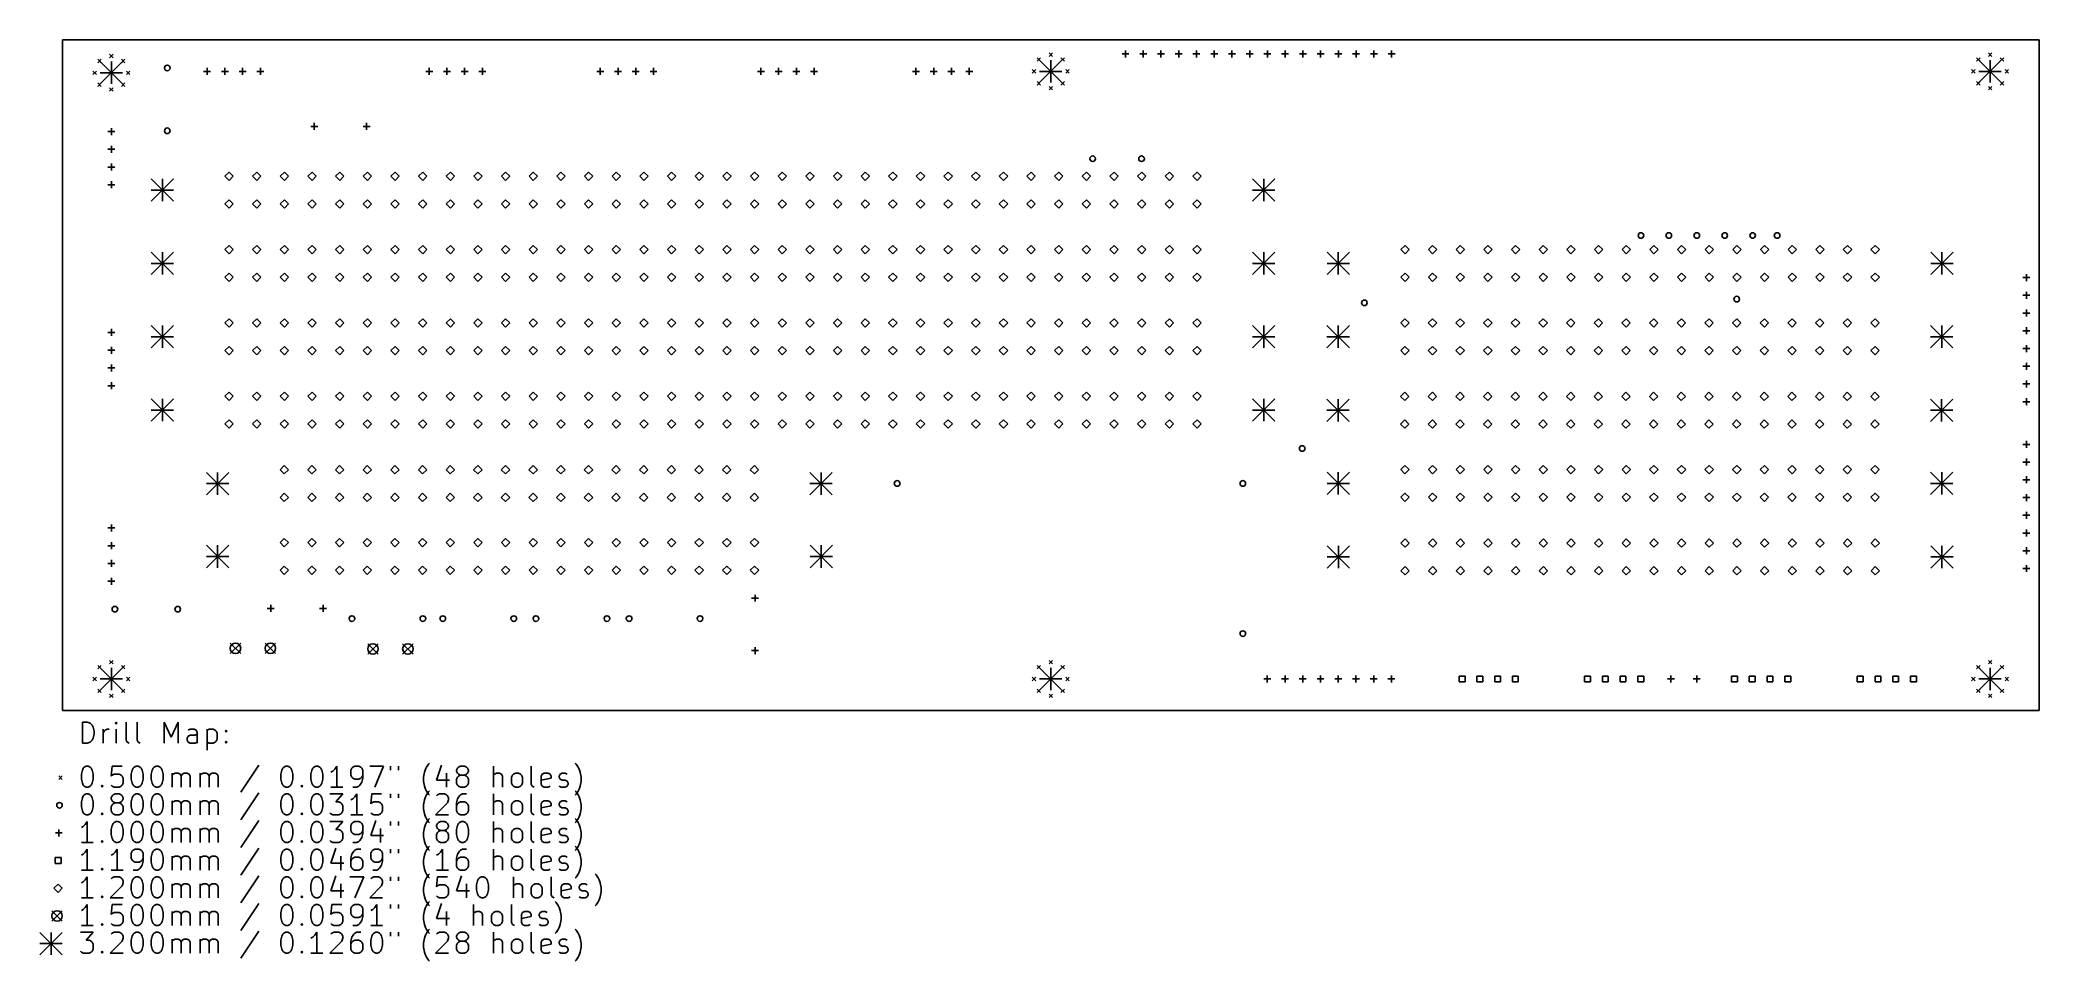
# Model space of a CAD drawing. Extents: x 1.1 to 12.3, y -11.3 to -6.1.
import ezdxf

# ---------------------------------------------------------------- set-up
doc = ezdxf.new("R2010")
doc.units = 0
doc.header["$MEASUREMENT"] = 0
doc.layers.add('BLACK', color=7, linetype='CONTINUOUS')

msp = doc.modelspace()

# ---------------------------------------------------------------- linework, layer by layer
at = {"layer": 'BLACK', "linetype": 'CONTINUOUS'}
for p, q in [((1.1811, -6.06299), (1.1811, -9.84252)), ((12.3228, -6.06299), (1.1811, -6.06299)), ((12.3228, -9.84252), (12.3228, -6.06299)), ((1.38004, -6.17126), (1.39972, -6.19094)), ((1.39972, -6.17126), (1.38004, -6.19094)), ((1.3937, -6.18492), (1.51969, -6.31091)), ((1.51969, -6.18492), (1.3937, -6.31091)), ((1.44685, -6.14358), (1.46654, -6.16327)), ((1.46654, -6.14358), (1.44685, -6.16327)), ((1.45669, -6.18492), (1.45669, -6.31091)), ((1.51366, -6.17126), (1.53335, -6.19094)), ((1.53335, -6.17126), (1.51366, -6.19094)), ((6.67531, -6.1635), (6.695, -6.18319)), ((6.695, -6.1635), (6.67531, -6.18319)), ((6.68898, -6.17717), (6.81496, -6.30315)), ((6.81496, -6.17717), (6.68898, -6.30315)), ((6.74213, -6.13583), (6.76181, -6.15551)), ((6.76181, -6.13583), (6.74213, -6.15551)), ((6.75197, -6.17717), (6.75197, -6.30315)), ((6.80894, -6.1635), (6.82862, -6.18319)), ((6.82862, -6.1635), (6.80894, -6.18319)), ((7.15354, -6.14173), (7.19291, -6.14173)), ((7.17323, -6.12205), (7.17323, -6.16142)), ((7.25354, -6.14173), (7.29291, -6.14173)), ((7.27323, -6.12205), (7.27323, -6.16142)), ((7.35354, -6.14173), (7.39291, -6.14173)), ((7.37323, -6.12205), (7.37323, -6.16142)), ((7.45354, -6.14173), (7.49291, -6.14173)), ((7.47323, -6.12205), (7.47323, -6.16142)), ((7.55354, -6.14173), (7.59291, -6.14173)), ((7.57323, -6.12205), (7.57323, -6.16142)), ((7.65354, -6.14173), (7.69291, -6.14173)), ((7.67323, -6.12205), (7.67323, -6.16142)), ((7.75354, -6.14173), (7.79291, -6.14173)), ((7.77323, -6.12205), (7.77323, -6.16142)), ((7.85354, -6.14173), (7.89291, -6.14173)), ((7.87323, -6.12205), (7.87323, -6.16142)), ((7.95354, -6.14173), (7.99291, -6.14173)), ((7.97323, -6.12205), (7.97323, -6.16142)), ((8.05354, -6.14173), (8.09291, -6.14173)), ((8.07323, -6.12205), (8.07323, -6.16142)), ((8.15354, -6.14173), (8.19291, -6.14173)), ((8.17323, -6.12205), (8.17323, -6.16142)), ((8.25354, -6.14173), (8.29291, -6.14173)), ((8.27323, -6.12205), (8.27323, -6.16142)), ((8.35354, -6.14173), (8.39291, -6.14173)), ((8.37323, -6.12205), (8.37323, -6.16142)), ((8.45354, -6.14173), (8.49291, -6.14173)), ((8.47323, -6.12205), (8.47323, -6.16142)), ((8.55354, -6.14173), (8.59291, -6.14173)), ((8.57323, -6.12205), (8.57323, -6.16142)), ((8.65354, -6.14173), (8.69291, -6.14173)), ((8.67323, -6.12205), (8.67323, -6.16142)), ((11.9706, -6.1635), (11.9903, -6.18319)), ((11.9903, -6.1635), (11.9706, -6.18319)), ((11.9843, -6.17717), (12.1102, -6.30315)), ((12.1102, -6.17717), (11.9843, -6.30315)), ((12.0374, -6.13583), (12.0571, -6.15551)), ((12.0571, -6.13583), (12.0374, -6.15551)), ((12.0472, -6.17717), (12.0472, -6.30315)), ((12.1042, -6.1635), (12.1239, -6.18319)), ((12.1239, -6.1635), (12.1042, -6.18319)), ((1.35236, -6.23807), (1.37205, -6.25776)), ((1.37205, -6.23807), (1.35236, -6.25776)), ((1.38004, -6.30489), (1.39972, -6.32457)), ((1.39972, -6.30489), (1.38004, -6.32457)), ((1.3937, -6.24792), (1.51969, -6.24792)), ((1.51366, -6.30489), (1.53335, -6.32457)), ((1.53335, -6.30489), (1.51366, -6.32457)), ((1.54134, -6.23807), (1.56102, -6.25776)), ((1.56102, -6.23807), (1.54134, -6.25776)), ((1.97677, -6.24055), (2.01614, -6.24055)), ((1.99646, -6.22087), (1.99646, -6.26024)), ((2.07677, -6.24055), (2.11614, -6.24055)), ((2.09646, -6.22087), (2.09646, -6.26024)), ((2.17677, -6.24055), (2.21614, -6.24055)), ((2.19646, -6.22087), (2.19646, -6.26024)), ((2.27677, -6.24055), (2.31614, -6.24055)), ((2.29646, -6.22087), (2.29646, -6.26024)), ((3.22835, -6.24016), (3.26772, -6.24016)), ((3.24803, -6.22047), (3.24803, -6.25984)), ((3.32835, -6.24016), (3.36772, -6.24016)), ((3.34803, -6.22047), (3.34803, -6.25984)), ((3.42835, -6.24016), (3.46772, -6.24016)), ((3.44803, -6.22047), (3.44803, -6.25984)), ((3.52835, -6.24016), (3.56772, -6.24016)), ((3.54803, -6.22047), (3.54803, -6.25984)), ((4.19291, -6.24016), (4.23228, -6.24016)), ((4.2126, -6.22047), (4.2126, -6.25984)), ((4.29291, -6.24016), (4.33228, -6.24016)), ((4.3126, -6.22047), (4.3126, -6.25984)), ((4.39291, -6.24016), (4.43228, -6.24016)), ((4.4126, -6.22047), (4.4126, -6.25984)), ((4.49291, -6.24016), (4.53228, -6.24016)), ((4.5126, -6.22047), (4.5126, -6.25984)), ((5.09843, -6.24016), (5.1378, -6.24016)), ((5.11811, -6.22047), (5.11811, -6.25984)), ((5.19843, -6.24016), (5.2378, -6.24016)), ((5.21811, -6.22047), (5.21811, -6.25984)), ((5.29843, -6.24016), (5.3378, -6.24016)), ((5.31811, -6.22047), (5.31811, -6.25984)), ((5.39843, -6.24016), (5.4378, -6.24016)), ((5.41811, -6.22047), (5.41811, -6.25984)), ((5.97244, -6.24016), (6.01181, -6.24016)), ((5.99213, -6.22047), (5.99213, -6.25984)), ((6.07244, -6.24016), (6.11181, -6.24016)), ((6.09213, -6.22047), (6.09213, -6.25984)), ((6.17244, -6.24016), (6.21181, -6.24016)), ((6.19213, -6.22047), (6.19213, -6.25984)), ((6.27244, -6.24016), (6.31181, -6.24016)), ((6.29213, -6.22047), (6.29213, -6.25984)), ((6.64764, -6.23031), (6.66732, -6.25)), ((6.66732, -6.23031), (6.64764, -6.25)), ((6.67531, -6.29713), (6.695, -6.31681)), ((6.695, -6.29713), (6.67531, -6.31681)), ((6.68898, -6.24016), (6.81496, -6.24016)), ((6.80894, -6.29713), (6.82862, -6.31681)), ((6.82862, -6.29713), (6.80894, -6.31681)), ((6.83661, -6.23031), (6.8563, -6.25)), ((6.8563, -6.23031), (6.83661, -6.25)), ((11.9429, -6.23031), (11.9626, -6.25)), ((11.9626, -6.23031), (11.9429, -6.25)), ((11.9706, -6.29713), (11.9903, -6.31681)), ((11.9903, -6.29713), (11.9706, -6.31681)), ((11.9843, -6.24016), (12.1102, -6.24016)), ((12.1042, -6.29713), (12.1239, -6.31681)), ((12.1239, -6.29713), (12.1042, -6.31681)), ((12.1319, -6.23031), (12.1516, -6.25)), ((12.1516, -6.23031), (12.1319, -6.25)), ((1.44685, -6.33256), (1.46654, -6.35225)), ((1.46654, -6.33256), (1.44685, -6.35225)), ((6.74213, -6.3248), (6.76181, -6.34449)), ((6.76181, -6.3248), (6.74213, -6.34449)), ((12.0374, -6.3248), (12.0571, -6.34449)), ((12.0571, -6.3248), (12.0374, -6.34449)), ((2.6, -6.53031), (2.6, -6.56969)), ((2.89528, -6.53031), (2.89528, -6.56969)), ((1.43701, -6.57913), (1.47638, -6.57913)), ((1.45669, -6.55945), (1.45669, -6.59882)), ((2.58031, -6.55), (2.61969, -6.55)), ((2.87559, -6.55), (2.91496, -6.55)), ((1.43701, -6.67913), (1.47638, -6.67913)), ((1.45669, -6.65945), (1.45669, -6.69882)), ((1.45669, -6.75945), (1.45669, -6.79882)), ((1.43701, -6.77913), (1.47638, -6.77913)), ((1.45669, -6.85945), (1.45669, -6.89882)), ((1.6811, -6.84646), (1.80709, -6.97244)), ((1.80709, -6.84646), (1.6811, -6.97244)), ((1.74409, -6.84646), (1.74409, -6.97244)), ((2.12008, -6.80787), (2.09646, -6.8315)), ((2.09646, -6.8315), (2.12008, -6.85512)), ((2.1437, -6.8315), (2.12008, -6.80787)), ((2.12008, -6.85512), (2.1437, -6.8315)), ((2.27598, -6.80787), (2.25236, -6.8315)), ((2.25236, -6.8315), (2.27598, -6.85512)), ((2.29961, -6.8315), (2.27598, -6.80787)), ((2.27598, -6.85512), (2.29961, -6.8315)), ((2.43189, -6.80787), (2.40827, -6.8315)), ((2.40827, -6.8315), (2.43189, -6.85512)), ((2.45551, -6.8315), (2.43189, -6.80787)), ((2.43189, -6.85512), (2.45551, -6.8315)), ((2.5878, -6.80787), (2.56417, -6.8315)), ((2.56417, -6.8315), (2.5878, -6.85512)), ((2.61142, -6.8315), (2.5878, -6.80787)), ((2.5878, -6.85512), (2.61142, -6.8315)), ((2.7437, -6.80787), (2.72008, -6.8315)), ((2.72008, -6.8315), (2.7437, -6.85512)), ((2.76732, -6.8315), (2.7437, -6.80787)), ((2.7437, -6.85512), (2.76732, -6.8315)), ((2.89961, -6.80787), (2.87598, -6.8315)), ((2.87598, -6.8315), (2.89961, -6.85512)), ((2.92323, -6.8315), (2.89961, -6.80787)), ((2.89961, -6.85512), (2.92323, -6.8315)), ((3.05551, -6.80787), (3.03189, -6.8315)), ((3.03189, -6.8315), (3.05551, -6.85512)), ((3.07913, -6.8315), (3.05551, -6.80787)), ((3.05551, -6.85512), (3.07913, -6.8315)), ((3.21142, -6.80787), (3.1878, -6.8315)), ((3.1878, -6.8315), (3.21142, -6.85512)), ((3.23504, -6.8315), (3.21142, -6.80787)), ((3.21142, -6.85512), (3.23504, -6.8315)), ((3.36732, -6.80787), (3.3437, -6.8315)), ((3.3437, -6.8315), (3.36732, -6.85512)), ((3.39094, -6.8315), (3.36732, -6.80787)), ((3.36732, -6.85512), (3.39094, -6.8315)), ((3.52323, -6.80787), (3.49961, -6.8315)), ((3.49961, -6.8315), (3.52323, -6.85512)), ((3.54685, -6.8315), (3.52323, -6.80787)), ((3.52323, -6.85512), (3.54685, -6.8315)), ((3.67913, -6.80787), (3.65551, -6.8315)), ((3.65551, -6.8315), (3.67913, -6.85512)), ((3.70276, -6.8315), (3.67913, -6.80787)), ((3.67913, -6.85512), (3.70276, -6.8315)), ((3.83504, -6.80787), (3.81142, -6.8315)), ((3.81142, -6.8315), (3.83504, -6.85512)), ((3.85866, -6.8315), (3.83504, -6.80787)), ((3.83504, -6.85512), (3.85866, -6.8315)), ((3.99094, -6.80787), (3.96732, -6.8315)), ((3.96732, -6.8315), (3.99094, -6.85512)), ((4.01457, -6.8315), (3.99094, -6.80787)), ((3.99094, -6.85512), (4.01457, -6.8315)), ((4.14685, -6.80787), (4.12323, -6.8315)), ((4.12323, -6.8315), (4.14685, -6.85512)), ((4.17047, -6.8315), (4.14685, -6.80787)), ((4.14685, -6.85512), (4.17047, -6.8315)), ((4.30276, -6.80787), (4.27913, -6.8315)), ((4.27913, -6.8315), (4.30276, -6.85512)), ((4.32638, -6.8315), (4.30276, -6.80787)), ((4.30276, -6.85512), (4.32638, -6.8315)), ((4.45866, -6.80787), (4.43504, -6.8315)), ((4.43504, -6.8315), (4.45866, -6.85512)), ((4.48228, -6.8315), (4.45866, -6.80787)), ((4.45866, -6.85512), (4.48228, -6.8315)), ((4.61457, -6.80787), (4.59094, -6.8315)), ((4.59094, -6.8315), (4.61457, -6.85512)), ((4.63819, -6.8315), (4.61457, -6.80787)), ((4.61457, -6.85512), (4.63819, -6.8315)), ((4.77047, -6.80787), (4.74685, -6.8315)), ((4.74685, -6.8315), (4.77047, -6.85512)), ((4.79409, -6.8315), (4.77047, -6.80787)), ((4.77047, -6.85512), (4.79409, -6.8315)), ((4.92638, -6.80787), (4.90276, -6.8315)), ((4.90276, -6.8315), (4.92638, -6.85512)), ((4.95, -6.8315), (4.92638, -6.80787)), ((4.92638, -6.85512), (4.95, -6.8315)), ((5.08228, -6.80787), (5.05866, -6.8315)), ((5.05866, -6.8315), (5.08228, -6.85512)), ((5.10591, -6.8315), (5.08228, -6.80787)), ((5.08228, -6.85512), (5.10591, -6.8315)), ((5.23819, -6.80787), (5.21457, -6.8315)), ((5.21457, -6.8315), (5.23819, -6.85512)), ((5.26181, -6.8315), (5.23819, -6.80787)), ((5.23819, -6.85512), (5.26181, -6.8315)), ((5.39409, -6.80787), (5.37047, -6.8315)), ((5.37047, -6.8315), (5.39409, -6.85512)), ((5.41772, -6.8315), (5.39409, -6.80787)), ((5.39409, -6.85512), (5.41772, -6.8315)), ((5.55, -6.80787), (5.52638, -6.8315)), ((5.52638, -6.8315), (5.55, -6.85512)), ((5.57362, -6.8315), (5.55, -6.80787)), ((5.55, -6.85512), (5.57362, -6.8315)), ((5.70591, -6.80787), (5.68228, -6.8315)), ((5.68228, -6.8315), (5.70591, -6.85512)), ((5.72953, -6.8315), (5.70591, -6.80787)), ((5.70591, -6.85512), (5.72953, -6.8315)), ((5.86181, -6.80787), (5.83819, -6.8315)), ((5.83819, -6.8315), (5.86181, -6.85512)), ((5.88543, -6.8315), (5.86181, -6.80787)), ((5.86181, -6.85512), (5.88543, -6.8315)), ((6.01772, -6.80787), (5.99409, -6.8315)), ((5.99409, -6.8315), (6.01772, -6.85512)), ((6.04134, -6.8315), (6.01772, -6.80787)), ((6.01772, -6.85512), (6.04134, -6.8315)), ((6.17362, -6.80787), (6.15, -6.8315)), ((6.15, -6.8315), (6.17362, -6.85512)), ((6.19724, -6.8315), (6.17362, -6.80787)), ((6.17362, -6.85512), (6.19724, -6.8315)), ((6.32953, -6.80787), (6.30591, -6.8315)), ((6.30591, -6.8315), (6.32953, -6.85512)), ((6.35315, -6.8315), (6.32953, -6.80787)), ((6.32953, -6.85512), (6.35315, -6.8315)), ((6.48543, -6.80787), (6.46181, -6.8315)), ((6.46181, -6.8315), (6.48543, -6.85512)), ((6.50906, -6.8315), (6.48543, -6.80787)), ((6.48543, -6.85512), (6.50906, -6.8315)), ((6.64134, -6.80787), (6.61772, -6.8315)), ((6.61772, -6.8315), (6.64134, -6.85512)), ((6.66496, -6.8315), (6.64134, -6.80787)), ((6.64134, -6.85512), (6.66496, -6.8315)), ((6.79724, -6.80787), (6.77362, -6.8315)), ((6.77362, -6.8315), (6.79724, -6.85512)), ((6.82087, -6.8315), (6.79724, -6.80787)), ((6.79724, -6.85512), (6.82087, -6.8315)), ((6.95315, -6.80787), (6.92953, -6.8315)), ((6.92953, -6.8315), (6.95315, -6.85512)), ((6.97677, -6.8315), (6.95315, -6.80787)), ((6.95315, -6.85512), (6.97677, -6.8315)), ((7.10906, -6.80787), (7.08543, -6.8315)), ((7.08543, -6.8315), (7.10906, -6.85512)), ((7.13268, -6.8315), (7.10906, -6.80787)), ((7.10906, -6.85512), (7.13268, -6.8315)), ((7.26496, -6.80787), (7.24134, -6.8315)), ((7.24134, -6.8315), (7.26496, -6.85512)), ((7.28858, -6.8315), (7.26496, -6.80787)), ((7.26496, -6.85512), (7.28858, -6.8315)), ((7.42087, -6.80787), (7.39724, -6.8315)), ((7.39724, -6.8315), (7.42087, -6.85512)), ((7.44449, -6.8315), (7.42087, -6.80787)), ((7.42087, -6.85512), (7.44449, -6.8315)), ((7.57677, -6.80787), (7.55315, -6.8315)), ((7.55315, -6.8315), (7.57677, -6.85512)), ((7.60039, -6.8315), (7.57677, -6.80787)), ((7.57677, -6.85512), (7.60039, -6.8315)), ((7.88976, -6.84646), (8.01575, -6.97244)), ((8.01575, -6.84646), (7.88976, -6.97244)), ((7.95276, -6.84646), (7.95276, -6.97244)), ((1.43701, -6.87913), (1.47638, -6.87913)), ((1.6811, -6.90945), (1.80709, -6.90945)), ((2.12008, -6.96378), (2.09646, -6.9874)), ((2.1437, -6.9874), (2.12008, -6.96378)), ((2.27598, -6.96378), (2.25236, -6.9874)), ((2.29961, -6.9874), (2.27598, -6.96378)), ((2.43189, -6.96378), (2.40827, -6.9874)), ((2.45551, -6.9874), (2.43189, -6.96378)), ((2.5878, -6.96378), (2.56417, -6.9874)), ((2.61142, -6.9874), (2.5878, -6.96378)), ((2.7437, -6.96378), (2.72008, -6.9874)), ((2.76732, -6.9874), (2.7437, -6.96378)), ((2.89961, -6.96378), (2.87598, -6.9874)), ((2.92323, -6.9874), (2.89961, -6.96378)), ((3.05551, -6.96378), (3.03189, -6.9874)), ((3.07913, -6.9874), (3.05551, -6.96378)), ((3.21142, -6.96378), (3.1878, -6.9874)), ((3.23504, -6.9874), (3.21142, -6.96378)), ((3.36732, -6.96378), (3.3437, -6.9874)), ((3.39094, -6.9874), (3.36732, -6.96378)), ((3.52323, -6.96378), (3.49961, -6.9874)), ((3.54685, -6.9874), (3.52323, -6.96378)), ((3.67913, -6.96378), (3.65551, -6.9874)), ((3.70276, -6.9874), (3.67913, -6.96378)), ((3.83504, -6.96378), (3.81142, -6.9874)), ((3.85866, -6.9874), (3.83504, -6.96378)), ((3.99094, -6.96378), (3.96732, -6.9874)), ((4.01457, -6.9874), (3.99094, -6.96378)), ((4.14685, -6.96378), (4.12323, -6.9874)), ((4.17047, -6.9874), (4.14685, -6.96378)), ((4.30276, -6.96378), (4.27913, -6.9874)), ((4.32638, -6.9874), (4.30276, -6.96378)), ((4.45866, -6.96378), (4.43504, -6.9874)), ((4.48228, -6.9874), (4.45866, -6.96378)), ((4.61457, -6.96378), (4.59094, -6.9874)), ((4.63819, -6.9874), (4.61457, -6.96378)), ((4.77047, -6.96378), (4.74685, -6.9874)), ((4.79409, -6.9874), (4.77047, -6.96378)), ((4.92638, -6.96378), (4.90276, -6.9874)), ((4.95, -6.9874), (4.92638, -6.96378)), ((5.08228, -6.96378), (5.05866, -6.9874)), ((5.10591, -6.9874), (5.08228, -6.96378)), ((5.23819, -6.96378), (5.21457, -6.9874)), ((5.26181, -6.9874), (5.23819, -6.96378)), ((5.39409, -6.96378), (5.37047, -6.9874)), ((5.41772, -6.9874), (5.39409, -6.96378)), ((5.55, -6.96378), (5.52638, -6.9874)), ((5.57362, -6.9874), (5.55, -6.96378)), ((5.70591, -6.96378), (5.68228, -6.9874)), ((5.72953, -6.9874), (5.70591, -6.96378)), ((5.86181, -6.96378), (5.83819, -6.9874)), ((5.88543, -6.9874), (5.86181, -6.96378)), ((6.01772, -6.96378), (5.99409, -6.9874)), ((6.04134, -6.9874), (6.01772, -6.96378)), ((6.17362, -6.96378), (6.15, -6.9874)), ((6.19724, -6.9874), (6.17362, -6.96378)), ((6.32953, -6.96378), (6.30591, -6.9874)), ((6.35315, -6.9874), (6.32953, -6.96378)), ((6.48543, -6.96378), (6.46181, -6.9874)), ((6.50906, -6.9874), (6.48543, -6.96378)), ((6.64134, -6.96378), (6.61772, -6.9874)), ((6.66496, -6.9874), (6.64134, -6.96378)), ((6.79724, -6.96378), (6.77362, -6.9874)), ((6.82087, -6.9874), (6.79724, -6.96378)), ((6.95315, -6.96378), (6.92953, -6.9874)), ((6.97677, -6.9874), (6.95315, -6.96378)), ((7.10906, -6.96378), (7.08543, -6.9874)), ((7.13268, -6.9874), (7.10906, -6.96378)), ((7.26496, -6.96378), (7.24134, -6.9874)), ((7.28858, -6.9874), (7.26496, -6.96378)), ((7.42087, -6.96378), (7.39724, -6.9874)), ((7.44449, -6.9874), (7.42087, -6.96378)), ((7.57677, -6.96378), (7.55315, -6.9874)), ((7.60039, -6.9874), (7.57677, -6.96378)), ((7.88976, -6.90945), (8.01575, -6.90945)), ((2.09646, -6.9874), (2.12008, -7.01102)), ((2.12008, -7.01102), (2.1437, -6.9874)), ((2.25236, -6.9874), (2.27598, -7.01102)), ((2.27598, -7.01102), (2.29961, -6.9874)), ((2.40827, -6.9874), (2.43189, -7.01102)), ((2.43189, -7.01102), (2.45551, -6.9874)), ((2.56417, -6.9874), (2.5878, -7.01102)), ((2.5878, -7.01102), (2.61142, -6.9874)), ((2.72008, -6.9874), (2.7437, -7.01102)), ((2.7437, -7.01102), (2.76732, -6.9874)), ((2.87598, -6.9874), (2.89961, -7.01102)), ((2.89961, -7.01102), (2.92323, -6.9874)), ((3.03189, -6.9874), (3.05551, -7.01102)), ((3.05551, -7.01102), (3.07913, -6.9874)), ((3.1878, -6.9874), (3.21142, -7.01102)), ((3.21142, -7.01102), (3.23504, -6.9874)), ((3.3437, -6.9874), (3.36732, -7.01102)), ((3.36732, -7.01102), (3.39094, -6.9874)), ((3.49961, -6.9874), (3.52323, -7.01102)), ((3.52323, -7.01102), (3.54685, -6.9874)), ((3.65551, -6.9874), (3.67913, -7.01102)), ((3.67913, -7.01102), (3.70276, -6.9874)), ((3.81142, -6.9874), (3.83504, -7.01102)), ((3.83504, -7.01102), (3.85866, -6.9874)), ((3.96732, -6.9874), (3.99094, -7.01102)), ((3.99094, -7.01102), (4.01457, -6.9874)), ((4.12323, -6.9874), (4.14685, -7.01102)), ((4.14685, -7.01102), (4.17047, -6.9874)), ((4.27913, -6.9874), (4.30276, -7.01102)), ((4.30276, -7.01102), (4.32638, -6.9874)), ((4.43504, -6.9874), (4.45866, -7.01102)), ((4.45866, -7.01102), (4.48228, -6.9874)), ((4.59094, -6.9874), (4.61457, -7.01102)), ((4.61457, -7.01102), (4.63819, -6.9874)), ((4.74685, -6.9874), (4.77047, -7.01102)), ((4.77047, -7.01102), (4.79409, -6.9874)), ((4.90276, -6.9874), (4.92638, -7.01102)), ((4.92638, -7.01102), (4.95, -6.9874)), ((5.05866, -6.9874), (5.08228, -7.01102)), ((5.08228, -7.01102), (5.10591, -6.9874)), ((5.21457, -6.9874), (5.23819, -7.01102)), ((5.23819, -7.01102), (5.26181, -6.9874)), ((5.37047, -6.9874), (5.39409, -7.01102)), ((5.39409, -7.01102), (5.41772, -6.9874)), ((5.52638, -6.9874), (5.55, -7.01102)), ((5.55, -7.01102), (5.57362, -6.9874)), ((5.68228, -6.9874), (5.70591, -7.01102)), ((5.70591, -7.01102), (5.72953, -6.9874)), ((5.83819, -6.9874), (5.86181, -7.01102)), ((5.86181, -7.01102), (5.88543, -6.9874)), ((5.99409, -6.9874), (6.01772, -7.01102)), ((6.01772, -7.01102), (6.04134, -6.9874)), ((6.15, -6.9874), (6.17362, -7.01102)), ((6.17362, -7.01102), (6.19724, -6.9874)), ((6.30591, -6.9874), (6.32953, -7.01102)), ((6.32953, -7.01102), (6.35315, -6.9874)), ((6.46181, -6.9874), (6.48543, -7.01102)), ((6.48543, -7.01102), (6.50906, -6.9874)), ((6.61772, -6.9874), (6.64134, -7.01102)), ((6.64134, -7.01102), (6.66496, -6.9874)), ((6.77362, -6.9874), (6.79724, -7.01102)), ((6.79724, -7.01102), (6.82087, -6.9874)), ((6.92953, -6.9874), (6.95315, -7.01102)), ((6.95315, -7.01102), (6.97677, -6.9874)), ((7.08543, -6.9874), (7.10906, -7.01102)), ((7.10906, -7.01102), (7.13268, -6.9874)), ((7.24134, -6.9874), (7.26496, -7.01102)), ((7.26496, -7.01102), (7.28858, -6.9874)), ((7.39724, -6.9874), (7.42087, -7.01102)), ((7.42087, -7.01102), (7.44449, -6.9874)), ((7.55315, -6.9874), (7.57677, -7.01102)), ((7.57677, -7.01102), (7.60039, -6.9874)), ((1.6811, -7.25984), (1.80709, -7.38583)), ((1.80709, -7.25984), (1.6811, -7.38583)), ((1.6811, -7.32283), (1.80709, -7.32283)), ((1.74409, -7.25984), (1.74409, -7.38583)), ((2.12008, -7.22126), (2.09646, -7.24488)), ((2.09646, -7.24488), (2.12008, -7.2685)), ((2.1437, -7.24488), (2.12008, -7.22126)), ((2.12008, -7.2685), (2.1437, -7.24488)), ((2.27598, -7.22126), (2.25236, -7.24488)), ((2.25236, -7.24488), (2.27598, -7.2685)), ((2.29961, -7.24488), (2.27598, -7.22126)), ((2.27598, -7.2685), (2.29961, -7.24488)), ((2.43189, -7.22126), (2.40827, -7.24488)), ((2.40827, -7.24488), (2.43189, -7.2685)), ((2.45551, -7.24488), (2.43189, -7.22126)), ((2.43189, -7.2685), (2.45551, -7.24488)), ((2.5878, -7.22126), (2.56417, -7.24488)), ((2.56417, -7.24488), (2.5878, -7.2685)), ((2.61142, -7.24488), (2.5878, -7.22126)), ((2.5878, -7.2685), (2.61142, -7.24488)), ((2.7437, -7.22126), (2.72008, -7.24488)), ((2.72008, -7.24488), (2.7437, -7.2685)), ((2.76732, -7.24488), (2.7437, -7.22126)), ((2.7437, -7.2685), (2.76732, -7.24488)), ((2.89961, -7.22126), (2.87598, -7.24488)), ((2.87598, -7.24488), (2.89961, -7.2685)), ((2.92323, -7.24488), (2.89961, -7.22126)), ((2.89961, -7.2685), (2.92323, -7.24488)), ((3.05551, -7.22126), (3.03189, -7.24488)), ((3.03189, -7.24488), (3.05551, -7.2685)), ((3.07913, -7.24488), (3.05551, -7.22126)), ((3.05551, -7.2685), (3.07913, -7.24488)), ((3.21142, -7.22126), (3.1878, -7.24488)), ((3.1878, -7.24488), (3.21142, -7.2685)), ((3.23504, -7.24488), (3.21142, -7.22126)), ((3.21142, -7.2685), (3.23504, -7.24488)), ((3.36732, -7.22126), (3.3437, -7.24488)), ((3.3437, -7.24488), (3.36732, -7.2685)), ((3.39094, -7.24488), (3.36732, -7.22126)), ((3.36732, -7.2685), (3.39094, -7.24488)), ((3.52323, -7.22126), (3.49961, -7.24488)), ((3.49961, -7.24488), (3.52323, -7.2685)), ((3.54685, -7.24488), (3.52323, -7.22126)), ((3.52323, -7.2685), (3.54685, -7.24488)), ((3.67913, -7.22126), (3.65551, -7.24488)), ((3.65551, -7.24488), (3.67913, -7.2685)), ((3.70276, -7.24488), (3.67913, -7.22126)), ((3.67913, -7.2685), (3.70276, -7.24488)), ((3.83504, -7.22126), (3.81142, -7.24488)), ((3.81142, -7.24488), (3.83504, -7.2685)), ((3.85866, -7.24488), (3.83504, -7.22126)), ((3.83504, -7.2685), (3.85866, -7.24488)), ((3.99094, -7.22126), (3.96732, -7.24488)), ((3.96732, -7.24488), (3.99094, -7.2685)), ((4.01457, -7.24488), (3.99094, -7.22126)), ((3.99094, -7.2685), (4.01457, -7.24488)), ((4.14685, -7.22126), (4.12323, -7.24488)), ((4.12323, -7.24488), (4.14685, -7.2685)), ((4.17047, -7.24488), (4.14685, -7.22126)), ((4.14685, -7.2685), (4.17047, -7.24488)), ((4.30276, -7.22126), (4.27913, -7.24488)), ((4.27913, -7.24488), (4.30276, -7.2685)), ((4.32638, -7.24488), (4.30276, -7.22126)), ((4.30276, -7.2685), (4.32638, -7.24488)), ((4.45866, -7.22126), (4.43504, -7.24488)), ((4.43504, -7.24488), (4.45866, -7.2685)), ((4.48228, -7.24488), (4.45866, -7.22126)), ((4.45866, -7.2685), (4.48228, -7.24488)), ((4.61457, -7.22126), (4.59094, -7.24488)), ((4.59094, -7.24488), (4.61457, -7.2685)), ((4.63819, -7.24488), (4.61457, -7.22126)), ((4.61457, -7.2685), (4.63819, -7.24488)), ((4.77047, -7.22126), (4.74685, -7.24488)), ((4.74685, -7.24488), (4.77047, -7.2685)), ((4.79409, -7.24488), (4.77047, -7.22126)), ((4.77047, -7.2685), (4.79409, -7.24488)), ((4.92638, -7.22126), (4.90276, -7.24488)), ((4.90276, -7.24488), (4.92638, -7.2685)), ((4.95, -7.24488), (4.92638, -7.22126)), ((4.92638, -7.2685), (4.95, -7.24488)), ((5.08228, -7.22126), (5.05866, -7.24488)), ((5.05866, -7.24488), (5.08228, -7.2685)), ((5.10591, -7.24488), (5.08228, -7.22126)), ((5.08228, -7.2685), (5.10591, -7.24488)), ((5.23819, -7.22126), (5.21457, -7.24488)), ((5.21457, -7.24488), (5.23819, -7.2685)), ((5.26181, -7.24488), (5.23819, -7.22126)), ((5.23819, -7.2685), (5.26181, -7.24488)), ((5.39409, -7.22126), (5.37047, -7.24488)), ((5.37047, -7.24488), (5.39409, -7.2685)), ((5.41772, -7.24488), (5.39409, -7.22126)), ((5.39409, -7.2685), (5.41772, -7.24488)), ((5.55, -7.22126), (5.52638, -7.24488)), ((5.52638, -7.24488), (5.55, -7.2685)), ((5.57362, -7.24488), (5.55, -7.22126)), ((5.55, -7.2685), (5.57362, -7.24488)), ((5.70591, -7.22126), (5.68228, -7.24488)), ((5.68228, -7.24488), (5.70591, -7.2685)), ((5.72953, -7.24488), (5.70591, -7.22126)), ((5.70591, -7.2685), (5.72953, -7.24488)), ((5.86181, -7.22126), (5.83819, -7.24488)), ((5.83819, -7.24488), (5.86181, -7.2685)), ((5.88543, -7.24488), (5.86181, -7.22126)), ((5.86181, -7.2685), (5.88543, -7.24488)), ((6.01772, -7.22126), (5.99409, -7.24488)), ((5.99409, -7.24488), (6.01772, -7.2685)), ((6.04134, -7.24488), (6.01772, -7.22126)), ((6.01772, -7.2685), (6.04134, -7.24488)), ((6.17362, -7.22126), (6.15, -7.24488)), ((6.15, -7.24488), (6.17362, -7.2685)), ((6.19724, -7.24488), (6.17362, -7.22126)), ((6.17362, -7.2685), (6.19724, -7.24488)), ((6.32953, -7.22126), (6.30591, -7.24488)), ((6.30591, -7.24488), (6.32953, -7.2685)), ((6.35315, -7.24488), (6.32953, -7.22126)), ((6.32953, -7.2685), (6.35315, -7.24488)), ((6.48543, -7.22126), (6.46181, -7.24488)), ((6.46181, -7.24488), (6.48543, -7.2685)), ((6.50906, -7.24488), (6.48543, -7.22126)), ((6.48543, -7.2685), (6.50906, -7.24488)), ((6.64134, -7.22126), (6.61772, -7.24488)), ((6.61772, -7.24488), (6.64134, -7.2685)), ((6.66496, -7.24488), (6.64134, -7.22126)), ((6.64134, -7.2685), (6.66496, -7.24488)), ((6.79724, -7.22126), (6.77362, -7.24488)), ((6.77362, -7.24488), (6.79724, -7.2685)), ((6.82087, -7.24488), (6.79724, -7.22126)), ((6.79724, -7.2685), (6.82087, -7.24488)), ((6.95315, -7.22126), (6.92953, -7.24488)), ((6.92953, -7.24488), (6.95315, -7.2685)), ((6.97677, -7.24488), (6.95315, -7.22126)), ((6.95315, -7.2685), (6.97677, -7.24488)), ((7.10906, -7.22126), (7.08543, -7.24488)), ((7.08543, -7.24488), (7.10906, -7.2685)), ((7.13268, -7.24488), (7.10906, -7.22126)), ((7.10906, -7.2685), (7.13268, -7.24488)), ((7.26496, -7.22126), (7.24134, -7.24488)), ((7.24134, -7.24488), (7.26496, -7.2685)), ((7.28858, -7.24488), (7.26496, -7.22126)), ((7.26496, -7.2685), (7.28858, -7.24488)), ((7.42087, -7.22126), (7.39724, -7.24488)), ((7.39724, -7.24488), (7.42087, -7.2685)), ((7.44449, -7.24488), (7.42087, -7.22126)), ((7.42087, -7.2685), (7.44449, -7.24488)), ((7.57677, -7.22126), (7.55315, -7.24488)), ((7.55315, -7.24488), (7.57677, -7.2685)), ((7.60039, -7.24488), (7.57677, -7.22126)), ((7.57677, -7.2685), (7.60039, -7.24488)), ((7.88976, -7.25984), (8.01575, -7.38583)), ((8.01575, -7.25984), (7.88976, -7.38583)), ((7.88976, -7.32283), (8.01575, -7.32283)), ((7.95276, -7.25984), (7.95276, -7.38583)), ((8.30984, -7.25945), (8.43583, -7.38543)), ((8.43583, -7.25945), (8.30984, -7.38543)), ((8.30984, -7.32244), (8.43583, -7.32244)), ((8.37283, -7.25945), (8.37283, -7.38543)), ((8.74882, -7.22087), (8.7252, -7.24449)), ((8.7252, -7.24449), (8.74882, -7.26811)), ((8.77244, -7.24449), (8.74882, -7.22087)), ((8.74882, -7.26811), (8.77244, -7.24449)), ((8.90472, -7.22087), (8.8811, -7.24449)), ((8.8811, -7.24449), (8.90472, -7.26811)), ((8.92835, -7.24449), (8.90472, -7.22087)), ((8.90472, -7.26811), (8.92835, -7.24449)), ((9.06063, -7.22087), (9.03701, -7.24449)), ((9.03701, -7.24449), (9.06063, -7.26811)), ((9.08425, -7.24449), (9.06063, -7.22087)), ((9.06063, -7.26811), (9.08425, -7.24449)), ((9.21654, -7.22087), (9.19291, -7.24449)), ((9.19291, -7.24449), (9.21654, -7.26811)), ((9.24016, -7.24449), (9.21654, -7.22087)), ((9.21654, -7.26811), (9.24016, -7.24449)), ((9.37244, -7.22087), (9.34882, -7.24449)), ((9.34882, -7.24449), (9.37244, -7.26811)), ((9.39606, -7.24449), (9.37244, -7.22087)), ((9.37244, -7.26811), (9.39606, -7.24449)), ((9.52835, -7.22087), (9.50472, -7.24449)), ((9.50472, -7.24449), (9.52835, -7.26811)), ((9.55197, -7.24449), (9.52835, -7.22087)), ((9.52835, -7.26811), (9.55197, -7.24449)), ((9.68425, -7.22087), (9.66063, -7.24449)), ((9.66063, -7.24449), (9.68425, -7.26811)), ((9.70787, -7.24449), (9.68425, -7.22087)), ((9.68425, -7.26811), (9.70787, -7.24449)), ((9.84016, -7.22087), (9.81654, -7.24449)), ((9.81654, -7.24449), (9.84016, -7.26811)), ((9.86378, -7.24449), (9.84016, -7.22087)), ((9.84016, -7.26811), (9.86378, -7.24449)), ((9.99606, -7.22087), (9.97244, -7.24449)), ((9.97244, -7.24449), (9.99606, -7.26811)), ((10.0197, -7.24449), (9.99606, -7.22087)), ((9.99606, -7.26811), (10.0197, -7.24449)), ((10.152, -7.22087), (10.1283, -7.24449)), ((10.1283, -7.24449), (10.152, -7.26811)), ((10.1756, -7.24449), (10.152, -7.22087)), ((10.152, -7.26811), (10.1756, -7.24449)), ((10.3079, -7.22087), (10.2843, -7.24449)), ((10.2843, -7.24449), (10.3079, -7.26811)), ((10.3315, -7.24449), (10.3079, -7.22087)), ((10.3079, -7.26811), (10.3315, -7.24449)), ((10.4638, -7.22087), (10.4402, -7.24449)), ((10.4402, -7.24449), (10.4638, -7.26811)), ((10.4874, -7.24449), (10.4638, -7.22087)), ((10.4638, -7.26811), (10.4874, -7.24449)), ((10.6197, -7.22087), (10.5961, -7.24449)), ((10.5961, -7.24449), (10.6197, -7.26811)), ((10.6433, -7.24449), (10.6197, -7.22087)), ((10.6197, -7.26811), (10.6433, -7.24449)), ((10.7756, -7.22087), (10.752, -7.24449)), ((10.752, -7.24449), (10.7756, -7.26811)), ((10.7992, -7.24449), (10.7756, -7.22087)), ((10.7756, -7.26811), (10.7992, -7.24449)), ((10.9315, -7.22087), (10.9079, -7.24449)), ((10.9079, -7.24449), (10.9315, -7.26811)), ((10.9551, -7.24449), (10.9315, -7.22087)), ((10.9315, -7.26811), (10.9551, -7.24449)), ((11.0874, -7.22087), (11.0638, -7.24449)), ((11.0638, -7.24449), (11.0874, -7.26811)), ((11.111, -7.24449), (11.0874, -7.22087)), ((11.0874, -7.26811), (11.111, -7.24449)), ((11.2433, -7.22087), (11.2197, -7.24449)), ((11.2197, -7.24449), (11.2433, -7.26811)), ((11.2669, -7.24449), (11.2433, -7.22087)), ((11.2433, -7.26811), (11.2669, -7.24449)), ((11.3992, -7.22087), (11.3756, -7.24449)), ((11.3756, -7.24449), (11.3992, -7.26811)), ((11.4228, -7.24449), (11.3992, -7.22087)), ((11.3992, -7.26811), (11.4228, -7.24449)), ((11.7122, -7.25945), (11.8382, -7.38543)), ((11.8382, -7.25945), (11.7122, -7.38543)), ((11.7122, -7.32244), (11.8382, -7.32244)), ((11.7752, -7.25945), (11.7752, -7.38543)), ((2.12008, -7.37717), (2.09646, -7.40079)), ((2.09646, -7.40079), (2.12008, -7.42441)), ((2.1437, -7.40079), (2.12008, -7.37717)), ((2.12008, -7.42441), (2.1437, -7.40079)), ((2.27598, -7.37717), (2.25236, -7.40079)), ((2.25236, -7.40079), (2.27598, -7.42441)), ((2.29961, -7.40079), (2.27598, -7.37717)), ((2.27598, -7.42441), (2.29961, -7.40079)), ((2.43189, -7.37717), (2.40827, -7.40079)), ((2.40827, -7.40079), (2.43189, -7.42441)), ((2.45551, -7.40079), (2.43189, -7.37717)), ((2.43189, -7.42441), (2.45551, -7.40079)), ((2.5878, -7.37717), (2.56417, -7.40079)), ((2.56417, -7.40079), (2.5878, -7.42441)), ((2.61142, -7.40079), (2.5878, -7.37717)), ((2.5878, -7.42441), (2.61142, -7.40079)), ((2.7437, -7.37717), (2.72008, -7.40079)), ((2.72008, -7.40079), (2.7437, -7.42441)), ((2.76732, -7.40079), (2.7437, -7.37717)), ((2.7437, -7.42441), (2.76732, -7.40079)), ((2.89961, -7.37717), (2.87598, -7.40079)), ((2.87598, -7.40079), (2.89961, -7.42441)), ((2.92323, -7.40079), (2.89961, -7.37717)), ((2.89961, -7.42441), (2.92323, -7.40079)), ((3.05551, -7.37717), (3.03189, -7.40079)), ((3.03189, -7.40079), (3.05551, -7.42441)), ((3.07913, -7.40079), (3.05551, -7.37717)), ((3.05551, -7.42441), (3.07913, -7.40079)), ((3.21142, -7.37717), (3.1878, -7.40079)), ((3.1878, -7.40079), (3.21142, -7.42441)), ((3.23504, -7.40079), (3.21142, -7.37717)), ((3.21142, -7.42441), (3.23504, -7.40079)), ((3.36732, -7.37717), (3.3437, -7.40079)), ((3.3437, -7.40079), (3.36732, -7.42441)), ((3.39094, -7.40079), (3.36732, -7.37717)), ((3.36732, -7.42441), (3.39094, -7.40079)), ((3.52323, -7.37717), (3.49961, -7.40079)), ((3.49961, -7.40079), (3.52323, -7.42441)), ((3.54685, -7.40079), (3.52323, -7.37717)), ((3.52323, -7.42441), (3.54685, -7.40079)), ((3.67913, -7.37717), (3.65551, -7.40079)), ((3.65551, -7.40079), (3.67913, -7.42441)), ((3.70276, -7.40079), (3.67913, -7.37717)), ((3.67913, -7.42441), (3.70276, -7.40079)), ((3.83504, -7.37717), (3.81142, -7.40079)), ((3.81142, -7.40079), (3.83504, -7.42441)), ((3.85866, -7.40079), (3.83504, -7.37717)), ((3.83504, -7.42441), (3.85866, -7.40079)), ((3.99094, -7.37717), (3.96732, -7.40079)), ((3.96732, -7.40079), (3.99094, -7.42441)), ((4.01457, -7.40079), (3.99094, -7.37717)), ((3.99094, -7.42441), (4.01457, -7.40079)), ((4.14685, -7.37717), (4.12323, -7.40079)), ((4.12323, -7.40079), (4.14685, -7.42441)), ((4.17047, -7.40079), (4.14685, -7.37717)), ((4.14685, -7.42441), (4.17047, -7.40079)), ((4.30276, -7.37717), (4.27913, -7.40079)), ((4.27913, -7.40079), (4.30276, -7.42441)), ((4.32638, -7.40079), (4.30276, -7.37717)), ((4.30276, -7.42441), (4.32638, -7.40079)), ((4.45866, -7.37717), (4.43504, -7.40079)), ((4.43504, -7.40079), (4.45866, -7.42441)), ((4.48228, -7.40079), (4.45866, -7.37717)), ((4.45866, -7.42441), (4.48228, -7.40079)), ((4.61457, -7.37717), (4.59094, -7.40079)), ((4.59094, -7.40079), (4.61457, -7.42441)), ((4.63819, -7.40079), (4.61457, -7.37717)), ((4.61457, -7.42441), (4.63819, -7.40079)), ((4.77047, -7.37717), (4.74685, -7.40079)), ((4.74685, -7.40079), (4.77047, -7.42441)), ((4.79409, -7.40079), (4.77047, -7.37717)), ((4.77047, -7.42441), (4.79409, -7.40079)), ((4.92638, -7.37717), (4.90276, -7.40079)), ((4.90276, -7.40079), (4.92638, -7.42441)), ((4.95, -7.40079), (4.92638, -7.37717)), ((4.92638, -7.42441), (4.95, -7.40079)), ((5.08228, -7.37717), (5.05866, -7.40079)), ((5.05866, -7.40079), (5.08228, -7.42441)), ((5.10591, -7.40079), (5.08228, -7.37717)), ((5.08228, -7.42441), (5.10591, -7.40079)), ((5.23819, -7.37717), (5.21457, -7.40079)), ((5.21457, -7.40079), (5.23819, -7.42441)), ((5.26181, -7.40079), (5.23819, -7.37717)), ((5.23819, -7.42441), (5.26181, -7.40079)), ((5.39409, -7.37717), (5.37047, -7.40079)), ((5.37047, -7.40079), (5.39409, -7.42441)), ((5.41772, -7.40079), (5.39409, -7.37717)), ((5.39409, -7.42441), (5.41772, -7.40079)), ((5.55, -7.37717), (5.52638, -7.40079)), ((5.52638, -7.40079), (5.55, -7.42441)), ((5.57362, -7.40079), (5.55, -7.37717)), ((5.55, -7.42441), (5.57362, -7.40079)), ((5.70591, -7.37717), (5.68228, -7.40079)), ((5.68228, -7.40079), (5.70591, -7.42441)), ((5.72953, -7.40079), (5.70591, -7.37717)), ((5.70591, -7.42441), (5.72953, -7.40079)), ((5.86181, -7.37717), (5.83819, -7.40079)), ((5.83819, -7.40079), (5.86181, -7.42441)), ((5.88543, -7.40079), (5.86181, -7.37717)), ((5.86181, -7.42441), (5.88543, -7.40079)), ((6.01772, -7.37717), (5.99409, -7.40079)), ((5.99409, -7.40079), (6.01772, -7.42441)), ((6.04134, -7.40079), (6.01772, -7.37717)), ((6.01772, -7.42441), (6.04134, -7.40079)), ((6.17362, -7.37717), (6.15, -7.40079)), ((6.15, -7.40079), (6.17362, -7.42441)), ((6.19724, -7.40079), (6.17362, -7.37717)), ((6.17362, -7.42441), (6.19724, -7.40079)), ((6.32953, -7.37717), (6.30591, -7.40079)), ((6.30591, -7.40079), (6.32953, -7.42441)), ((6.35315, -7.40079), (6.32953, -7.37717)), ((6.32953, -7.42441), (6.35315, -7.40079)), ((6.48543, -7.37717), (6.46181, -7.40079)), ((6.46181, -7.40079), (6.48543, -7.42441)), ((6.50906, -7.40079), (6.48543, -7.37717)), ((6.48543, -7.42441), (6.50906, -7.40079)), ((6.64134, -7.37717), (6.61772, -7.40079)), ((6.61772, -7.40079), (6.64134, -7.42441)), ((6.66496, -7.40079), (6.64134, -7.37717)), ((6.64134, -7.42441), (6.66496, -7.40079)), ((6.79724, -7.37717), (6.77362, -7.40079)), ((6.77362, -7.40079), (6.79724, -7.42441)), ((6.82087, -7.40079), (6.79724, -7.37717)), ((6.79724, -7.42441), (6.82087, -7.40079)), ((6.95315, -7.37717), (6.92953, -7.40079)), ((6.92953, -7.40079), (6.95315, -7.42441)), ((6.97677, -7.40079), (6.95315, -7.37717)), ((6.95315, -7.42441), (6.97677, -7.40079)), ((7.10906, -7.37717), (7.08543, -7.40079)), ((7.08543, -7.40079), (7.10906, -7.42441)), ((7.13268, -7.40079), (7.10906, -7.37717)), ((7.10906, -7.42441), (7.13268, -7.40079)), ((7.26496, -7.37717), (7.24134, -7.40079)), ((7.24134, -7.40079), (7.26496, -7.42441)), ((7.28858, -7.40079), (7.26496, -7.37717)), ((7.26496, -7.42441), (7.28858, -7.40079)), ((7.42087, -7.37717), (7.39724, -7.40079)), ((7.39724, -7.40079), (7.42087, -7.42441)), ((7.44449, -7.40079), (7.42087, -7.37717)), ((7.42087, -7.42441), (7.44449, -7.40079)), ((7.57677, -7.37717), (7.55315, -7.40079)), ((7.55315, -7.40079), (7.57677, -7.42441)), ((7.60039, -7.40079), (7.57677, -7.37717)), ((7.57677, -7.42441), (7.60039, -7.40079)), ((8.74882, -7.37677), (8.7252, -7.40039)), ((8.7252, -7.40039), (8.74882, -7.42402)), ((8.77244, -7.40039), (8.74882, -7.37677)), ((8.74882, -7.42402), (8.77244, -7.40039)), ((8.90472, -7.37677), (8.8811, -7.40039)), ((8.8811, -7.40039), (8.90472, -7.42402)), ((8.92835, -7.40039), (8.90472, -7.37677)), ((8.90472, -7.42402), (8.92835, -7.40039)), ((9.06063, -7.37677), (9.03701, -7.40039)), ((9.03701, -7.40039), (9.06063, -7.42402)), ((9.08425, -7.40039), (9.06063, -7.37677)), ((9.06063, -7.42402), (9.08425, -7.40039)), ((9.21654, -7.37677), (9.19291, -7.40039)), ((9.19291, -7.40039), (9.21654, -7.42402)), ((9.24016, -7.40039), (9.21654, -7.37677)), ((9.21654, -7.42402), (9.24016, -7.40039)), ((9.37244, -7.37677), (9.34882, -7.40039)), ((9.34882, -7.40039), (9.37244, -7.42402)), ((9.39606, -7.40039), (9.37244, -7.37677)), ((9.37244, -7.42402), (9.39606, -7.40039)), ((9.52835, -7.37677), (9.50472, -7.40039)), ((9.50472, -7.40039), (9.52835, -7.42402)), ((9.55197, -7.40039), (9.52835, -7.37677)), ((9.52835, -7.42402), (9.55197, -7.40039)), ((9.68425, -7.37677), (9.66063, -7.40039)), ((9.66063, -7.40039), (9.68425, -7.42402)), ((9.70787, -7.40039), (9.68425, -7.37677)), ((9.68425, -7.42402), (9.70787, -7.40039)), ((9.84016, -7.37677), (9.81654, -7.40039)), ((9.81654, -7.40039), (9.84016, -7.42402)), ((9.86378, -7.40039), (9.84016, -7.37677)), ((9.84016, -7.42402), (9.86378, -7.40039)), ((9.99606, -7.37677), (9.97244, -7.40039)), ((9.97244, -7.40039), (9.99606, -7.42402)), ((10.0197, -7.40039), (9.99606, -7.37677)), ((9.99606, -7.42402), (10.0197, -7.40039)), ((10.152, -7.37677), (10.1283, -7.40039)), ((10.1283, -7.40039), (10.152, -7.42402)), ((10.1756, -7.40039), (10.152, -7.37677)), ((10.152, -7.42402), (10.1756, -7.40039)), ((10.3079, -7.37677), (10.2843, -7.40039)), ((10.2843, -7.40039), (10.3079, -7.42402)), ((10.3315, -7.40039), (10.3079, -7.37677)), ((10.3079, -7.42402), (10.3315, -7.40039)), ((10.4638, -7.37677), (10.4402, -7.40039)), ((10.4402, -7.40039), (10.4638, -7.42402)), ((10.4874, -7.40039), (10.4638, -7.37677)), ((10.4638, -7.42402), (10.4874, -7.40039)), ((10.6197, -7.37677), (10.5961, -7.40039)), ((10.5961, -7.40039), (10.6197, -7.42402)), ((10.6433, -7.40039), (10.6197, -7.37677)), ((10.6197, -7.42402), (10.6433, -7.40039)), ((10.7756, -7.37677), (10.752, -7.40039)), ((10.752, -7.40039), (10.7756, -7.42402)), ((10.7992, -7.40039), (10.7756, -7.37677)), ((10.7756, -7.42402), (10.7992, -7.40039)), ((10.9315, -7.37677), (10.9079, -7.40039)), ((10.9079, -7.40039), (10.9315, -7.42402)), ((10.9551, -7.40039), (10.9315, -7.37677)), ((10.9315, -7.42402), (10.9551, -7.40039)), ((11.0874, -7.37677), (11.0638, -7.40039)), ((11.0638, -7.40039), (11.0874, -7.42402)), ((11.111, -7.40039), (11.0874, -7.37677)), ((11.0874, -7.42402), (11.111, -7.40039)), ((11.2433, -7.37677), (11.2197, -7.40039)), ((11.2197, -7.40039), (11.2433, -7.42402)), ((11.2669, -7.40039), (11.2433, -7.37677)), ((11.2433, -7.42402), (11.2669, -7.40039)), ((11.3992, -7.37677), (11.3756, -7.40039)), ((11.3756, -7.40039), (11.3992, -7.42402)), ((11.4228, -7.40039), (11.3992, -7.37677)), ((11.3992, -7.42402), (11.4228, -7.40039)), ((12.2323, -7.40236), (12.2717, -7.40236)), ((12.252, -7.38268), (12.252, -7.42205)), ((12.2323, -7.50236), (12.2717, -7.50236)), ((12.252, -7.48268), (12.252, -7.52205)), ((2.12008, -7.63465), (2.09646, -7.65827)), ((2.09646, -7.65827), (2.12008, -7.68189)), ((2.1437, -7.65827), (2.12008, -7.63465)), ((2.12008, -7.68189), (2.1437, -7.65827)), ((2.27598, -7.63465), (2.25236, -7.65827)), ((2.25236, -7.65827), (2.27598, -7.68189)), ((2.29961, -7.65827), (2.27598, -7.63465)), ((2.27598, -7.68189), (2.29961, -7.65827)), ((2.43189, -7.63465), (2.40827, -7.65827)), ((2.40827, -7.65827), (2.43189, -7.68189)), ((2.45551, -7.65827), (2.43189, -7.63465)), ((2.43189, -7.68189), (2.45551, -7.65827)), ((2.5878, -7.63465), (2.56417, -7.65827)), ((2.56417, -7.65827), (2.5878, -7.68189)), ((2.61142, -7.65827), (2.5878, -7.63465)), ((2.5878, -7.68189), (2.61142, -7.65827)), ((2.7437, -7.63465), (2.72008, -7.65827)), ((2.72008, -7.65827), (2.7437, -7.68189)), ((2.76732, -7.65827), (2.7437, -7.63465)), ((2.7437, -7.68189), (2.76732, -7.65827)), ((2.89961, -7.63465), (2.87598, -7.65827)), ((2.87598, -7.65827), (2.89961, -7.68189)), ((2.92323, -7.65827), (2.89961, -7.63465)), ((2.89961, -7.68189), (2.92323, -7.65827)), ((3.05551, -7.63465), (3.03189, -7.65827)), ((3.03189, -7.65827), (3.05551, -7.68189)), ((3.07913, -7.65827), (3.05551, -7.63465)), ((3.05551, -7.68189), (3.07913, -7.65827)), ((3.21142, -7.63465), (3.1878, -7.65827)), ((3.1878, -7.65827), (3.21142, -7.68189)), ((3.23504, -7.65827), (3.21142, -7.63465)), ((3.21142, -7.68189), (3.23504, -7.65827)), ((3.36732, -7.63465), (3.3437, -7.65827)), ((3.3437, -7.65827), (3.36732, -7.68189)), ((3.39094, -7.65827), (3.36732, -7.63465)), ((3.36732, -7.68189), (3.39094, -7.65827)), ((3.52323, -7.63465), (3.49961, -7.65827)), ((3.49961, -7.65827), (3.52323, -7.68189)), ((3.54685, -7.65827), (3.52323, -7.63465)), ((3.52323, -7.68189), (3.54685, -7.65827)), ((3.67913, -7.63465), (3.65551, -7.65827)), ((3.65551, -7.65827), (3.67913, -7.68189)), ((3.70276, -7.65827), (3.67913, -7.63465)), ((3.67913, -7.68189), (3.70276, -7.65827)), ((3.83504, -7.63465), (3.81142, -7.65827)), ((3.81142, -7.65827), (3.83504, -7.68189)), ((3.85866, -7.65827), (3.83504, -7.63465)), ((3.83504, -7.68189), (3.85866, -7.65827)), ((3.99094, -7.63465), (3.96732, -7.65827)), ((3.96732, -7.65827), (3.99094, -7.68189)), ((4.01457, -7.65827), (3.99094, -7.63465)), ((3.99094, -7.68189), (4.01457, -7.65827)), ((4.14685, -7.63465), (4.12323, -7.65827)), ((4.12323, -7.65827), (4.14685, -7.68189)), ((4.17047, -7.65827), (4.14685, -7.63465)), ((4.14685, -7.68189), (4.17047, -7.65827)), ((4.30276, -7.63465), (4.27913, -7.65827)), ((4.27913, -7.65827), (4.30276, -7.68189)), ((4.32638, -7.65827), (4.30276, -7.63465)), ((4.30276, -7.68189), (4.32638, -7.65827)), ((4.45866, -7.63465), (4.43504, -7.65827)), ((4.43504, -7.65827), (4.45866, -7.68189)), ((4.48228, -7.65827), (4.45866, -7.63465)), ((4.45866, -7.68189), (4.48228, -7.65827)), ((4.61457, -7.63465), (4.59094, -7.65827)), ((4.59094, -7.65827), (4.61457, -7.68189)), ((4.63819, -7.65827), (4.61457, -7.63465)), ((4.61457, -7.68189), (4.63819, -7.65827)), ((4.77047, -7.63465), (4.74685, -7.65827)), ((4.74685, -7.65827), (4.77047, -7.68189)), ((4.79409, -7.65827), (4.77047, -7.63465)), ((4.77047, -7.68189), (4.79409, -7.65827)), ((4.92638, -7.63465), (4.90276, -7.65827)), ((4.90276, -7.65827), (4.92638, -7.68189)), ((4.95, -7.65827), (4.92638, -7.63465)), ((4.92638, -7.68189), (4.95, -7.65827)), ((5.08228, -7.63465), (5.05866, -7.65827)), ((5.05866, -7.65827), (5.08228, -7.68189)), ((5.10591, -7.65827), (5.08228, -7.63465)), ((5.08228, -7.68189), (5.10591, -7.65827)), ((5.23819, -7.63465), (5.21457, -7.65827)), ((5.21457, -7.65827), (5.23819, -7.68189)), ((5.26181, -7.65827), (5.23819, -7.63465)), ((5.23819, -7.68189), (5.26181, -7.65827)), ((5.39409, -7.63465), (5.37047, -7.65827)), ((5.37047, -7.65827), (5.39409, -7.68189)), ((5.41772, -7.65827), (5.39409, -7.63465)), ((5.39409, -7.68189), (5.41772, -7.65827)), ((5.55, -7.63465), (5.52638, -7.65827)), ((5.52638, -7.65827), (5.55, -7.68189)), ((5.57362, -7.65827), (5.55, -7.63465)), ((5.55, -7.68189), (5.57362, -7.65827)), ((5.70591, -7.63465), (5.68228, -7.65827)), ((5.68228, -7.65827), (5.70591, -7.68189)), ((5.72953, -7.65827), (5.70591, -7.63465)), ((5.70591, -7.68189), (5.72953, -7.65827)), ((5.86181, -7.63465), (5.83819, -7.65827)), ((5.83819, -7.65827), (5.86181, -7.68189)), ((5.88543, -7.65827), (5.86181, -7.63465)), ((5.86181, -7.68189), (5.88543, -7.65827)), ((6.01772, -7.63465), (5.99409, -7.65827)), ((5.99409, -7.65827), (6.01772, -7.68189)), ((6.04134, -7.65827), (6.01772, -7.63465)), ((6.01772, -7.68189), (6.04134, -7.65827)), ((6.17362, -7.63465), (6.15, -7.65827)), ((6.15, -7.65827), (6.17362, -7.68189)), ((6.19724, -7.65827), (6.17362, -7.63465)), ((6.17362, -7.68189), (6.19724, -7.65827)), ((6.32953, -7.63465), (6.30591, -7.65827)), ((6.30591, -7.65827), (6.32953, -7.68189)), ((6.35315, -7.65827), (6.32953, -7.63465)), ((6.32953, -7.68189), (6.35315, -7.65827)), ((6.48543, -7.63465), (6.46181, -7.65827)), ((6.46181, -7.65827), (6.48543, -7.68189)), ((6.50906, -7.65827), (6.48543, -7.63465)), ((6.48543, -7.68189), (6.50906, -7.65827)), ((6.64134, -7.63465), (6.61772, -7.65827)), ((6.61772, -7.65827), (6.64134, -7.68189)), ((6.66496, -7.65827), (6.64134, -7.63465)), ((6.64134, -7.68189), (6.66496, -7.65827)), ((6.79724, -7.63465), (6.77362, -7.65827)), ((6.77362, -7.65827), (6.79724, -7.68189)), ((6.82087, -7.65827), (6.79724, -7.63465)), ((6.79724, -7.68189), (6.82087, -7.65827)), ((6.95315, -7.63465), (6.92953, -7.65827)), ((6.92953, -7.65827), (6.95315, -7.68189)), ((6.97677, -7.65827), (6.95315, -7.63465)), ((6.95315, -7.68189), (6.97677, -7.65827)), ((7.10906, -7.63465), (7.08543, -7.65827)), ((7.08543, -7.65827), (7.10906, -7.68189)), ((7.13268, -7.65827), (7.10906, -7.63465)), ((7.10906, -7.68189), (7.13268, -7.65827)), ((7.26496, -7.63465), (7.24134, -7.65827)), ((7.24134, -7.65827), (7.26496, -7.68189)), ((7.28858, -7.65827), (7.26496, -7.63465)), ((7.26496, -7.68189), (7.28858, -7.65827)), ((7.42087, -7.63465), (7.39724, -7.65827)), ((7.39724, -7.65827), (7.42087, -7.68189)), ((7.44449, -7.65827), (7.42087, -7.63465)), ((7.42087, -7.68189), (7.44449, -7.65827)), ((7.57677, -7.63465), (7.55315, -7.65827)), ((7.55315, -7.65827), (7.57677, -7.68189)), ((7.60039, -7.65827), (7.57677, -7.63465)), ((7.57677, -7.68189), (7.60039, -7.65827)), ((8.74803, -7.63425), (8.72441, -7.65787)), ((8.72441, -7.65787), (8.74803, -7.6815)), ((8.77165, -7.65787), (8.74803, -7.63425)), ((8.74803, -7.6815), (8.77165, -7.65787)), ((8.90394, -7.63425), (8.88031, -7.65787)), ((8.88031, -7.65787), (8.90394, -7.6815)), ((8.92756, -7.65787), (8.90394, -7.63425)), ((8.90394, -7.6815), (8.92756, -7.65787)), ((9.05984, -7.63425), (9.03622, -7.65787)), ((9.03622, -7.65787), (9.05984, -7.6815)), ((9.08346, -7.65787), (9.05984, -7.63425)), ((9.05984, -7.6815), (9.08346, -7.65787)), ((9.21575, -7.63425), (9.19213, -7.65787)), ((9.19213, -7.65787), (9.21575, -7.6815)), ((9.23937, -7.65787), (9.21575, -7.63425)), ((9.21575, -7.6815), (9.23937, -7.65787)), ((9.37165, -7.63425), (9.34803, -7.65787)), ((9.34803, -7.65787), (9.37165, -7.6815)), ((9.39528, -7.65787), (9.37165, -7.63425)), ((9.37165, -7.6815), (9.39528, -7.65787)), ((9.52756, -7.63425), (9.50394, -7.65787)), ((9.50394, -7.65787), (9.52756, -7.6815)), ((9.55118, -7.65787), (9.52756, -7.63425)), ((9.52756, -7.6815), (9.55118, -7.65787)), ((9.68346, -7.63425), (9.65984, -7.65787)), ((9.65984, -7.65787), (9.68346, -7.6815)), ((9.70709, -7.65787), (9.68346, -7.63425)), ((9.68346, -7.6815), (9.70709, -7.65787)), ((9.83937, -7.63425), (9.81575, -7.65787)), ((9.81575, -7.65787), (9.83937, -7.6815)), ((9.86299, -7.65787), (9.83937, -7.63425)), ((9.83937, -7.6815), (9.86299, -7.65787)), ((9.99528, -7.63425), (9.97165, -7.65787)), ((9.97165, -7.65787), (9.99528, -7.6815)), ((10.0189, -7.65787), (9.99528, -7.63425)), ((9.99528, -7.6815), (10.0189, -7.65787)), ((10.1512, -7.63425), (10.1276, -7.65787)), ((10.1276, -7.65787), (10.1512, -7.6815)), ((10.1748, -7.65787), (10.1512, -7.63425)), ((10.1512, -7.6815), (10.1748, -7.65787)), ((10.3071, -7.63425), (10.2835, -7.65787)), ((10.2835, -7.65787), (10.3071, -7.6815)), ((10.3307, -7.65787), (10.3071, -7.63425)), ((10.3071, -7.6815), (10.3307, -7.65787)), ((10.463, -7.63425), (10.4394, -7.65787)), ((10.4394, -7.65787), (10.463, -7.6815)), ((10.4866, -7.65787), (10.463, -7.63425)), ((10.463, -7.6815), (10.4866, -7.65787)), ((10.6189, -7.63425), (10.5953, -7.65787)), ((10.5953, -7.65787), (10.6189, -7.6815)), ((10.6425, -7.65787), (10.6189, -7.63425)), ((10.6189, -7.6815), (10.6425, -7.65787)), ((10.7748, -7.63425), (10.7512, -7.65787)), ((10.7512, -7.65787), (10.7748, -7.6815)), ((10.7984, -7.65787), (10.7748, -7.63425)), ((10.7748, -7.6815), (10.7984, -7.65787)), ((10.9307, -7.63425), (10.9071, -7.65787)), ((10.9071, -7.65787), (10.9307, -7.6815)), ((10.9543, -7.65787), (10.9307, -7.63425)), ((10.9307, -7.6815), (10.9543, -7.65787)), ((11.0866, -7.63425), (11.063, -7.65787)), ((11.063, -7.65787), (11.0866, -7.6815)), ((11.1102, -7.65787), (11.0866, -7.63425)), ((11.0866, -7.6815), (11.1102, -7.65787)), ((11.2425, -7.63425), (11.2189, -7.65787)), ((11.2189, -7.65787), (11.2425, -7.6815)), ((11.2661, -7.65787), (11.2425, -7.63425)), ((11.2425, -7.6815), (11.2661, -7.65787)), ((11.3984, -7.63425), (11.3748, -7.65787)), ((11.3748, -7.65787), (11.3984, -7.6815)), ((11.422, -7.65787), (11.3984, -7.63425)), ((11.3984, -7.6815), (11.422, -7.65787)), ((12.2323, -7.60236), (12.2717, -7.60236)), ((12.252, -7.58268), (12.252, -7.62205)), ((1.43701, -7.71181), (1.47638, -7.71181)), ((1.45669, -7.69213), (1.45669, -7.7315)), ((1.6811, -7.67323), (1.80709, -7.79921)), ((1.80709, -7.67323), (1.6811, -7.79921)), ((1.6811, -7.73622), (1.80709, -7.73622)), ((1.74409, -7.67323), (1.74409, -7.79921)), ((7.88976, -7.67323), (8.01575, -7.79921)), ((8.01575, -7.67323), (7.88976, -7.79921)), ((7.88976, -7.73622), (8.01575, -7.73622)), ((7.95276, -7.67323), (7.95276, -7.79921)), ((8.30906, -7.67283), (8.43504, -7.79882)), ((8.43504, -7.67283), (8.30906, -7.79882)), ((8.30906, -7.73583), (8.43504, -7.73583)), ((8.37205, -7.67283), (8.37205, -7.79882)), ((11.7114, -7.67283), (11.8374, -7.79882)), ((11.8374, -7.67283), (11.7114, -7.79882)), ((11.7114, -7.73583), (11.8374, -7.73583)), ((11.7744, -7.67283), (11.7744, -7.79882)), ((12.2323, -7.70236), (12.2717, -7.70236)), ((12.252, -7.68268), (12.252, -7.72205)), ((1.43701, -7.81181), (1.47638, -7.81181)), ((1.45669, -7.79213), (1.45669, -7.8315)), ((2.12008, -7.79055), (2.09646, -7.81417)), ((2.09646, -7.81417), (2.12008, -7.8378)), ((2.1437, -7.81417), (2.12008, -7.79055)), ((2.12008, -7.8378), (2.1437, -7.81417)), ((2.27598, -7.79055), (2.25236, -7.81417)), ((2.25236, -7.81417), (2.27598, -7.8378)), ((2.29961, -7.81417), (2.27598, -7.79055)), ((2.27598, -7.8378), (2.29961, -7.81417)), ((2.43189, -7.79055), (2.40827, -7.81417)), ((2.40827, -7.81417), (2.43189, -7.8378)), ((2.45551, -7.81417), (2.43189, -7.79055)), ((2.43189, -7.8378), (2.45551, -7.81417)), ((2.5878, -7.79055), (2.56417, -7.81417)), ((2.56417, -7.81417), (2.5878, -7.8378)), ((2.61142, -7.81417), (2.5878, -7.79055)), ((2.5878, -7.8378), (2.61142, -7.81417)), ((2.7437, -7.79055), (2.72008, -7.81417)), ((2.72008, -7.81417), (2.7437, -7.8378)), ((2.76732, -7.81417), (2.7437, -7.79055)), ((2.7437, -7.8378), (2.76732, -7.81417)), ((2.89961, -7.79055), (2.87598, -7.81417)), ((2.87598, -7.81417), (2.89961, -7.8378)), ((2.92323, -7.81417), (2.89961, -7.79055)), ((2.89961, -7.8378), (2.92323, -7.81417)), ((3.05551, -7.79055), (3.03189, -7.81417)), ((3.03189, -7.81417), (3.05551, -7.8378)), ((3.07913, -7.81417), (3.05551, -7.79055)), ((3.05551, -7.8378), (3.07913, -7.81417)), ((3.21142, -7.79055), (3.1878, -7.81417)), ((3.1878, -7.81417), (3.21142, -7.8378)), ((3.23504, -7.81417), (3.21142, -7.79055)), ((3.21142, -7.8378), (3.23504, -7.81417)), ((3.36732, -7.79055), (3.3437, -7.81417)), ((3.3437, -7.81417), (3.36732, -7.8378)), ((3.39094, -7.81417), (3.36732, -7.79055)), ((3.36732, -7.8378), (3.39094, -7.81417)), ((3.52323, -7.79055), (3.49961, -7.81417)), ((3.49961, -7.81417), (3.52323, -7.8378)), ((3.54685, -7.81417), (3.52323, -7.79055)), ((3.52323, -7.8378), (3.54685, -7.81417)), ((3.67913, -7.79055), (3.65551, -7.81417)), ((3.65551, -7.81417), (3.67913, -7.8378)), ((3.70276, -7.81417), (3.67913, -7.79055)), ((3.67913, -7.8378), (3.70276, -7.81417)), ((3.83504, -7.79055), (3.81142, -7.81417)), ((3.81142, -7.81417), (3.83504, -7.8378)), ((3.85866, -7.81417), (3.83504, -7.79055)), ((3.83504, -7.8378), (3.85866, -7.81417)), ((3.99094, -7.79055), (3.96732, -7.81417)), ((3.96732, -7.81417), (3.99094, -7.8378)), ((4.01457, -7.81417), (3.99094, -7.79055)), ((3.99094, -7.8378), (4.01457, -7.81417)), ((4.14685, -7.79055), (4.12323, -7.81417)), ((4.12323, -7.81417), (4.14685, -7.8378)), ((4.17047, -7.81417), (4.14685, -7.79055)), ((4.14685, -7.8378), (4.17047, -7.81417)), ((4.30276, -7.79055), (4.27913, -7.81417)), ((4.27913, -7.81417), (4.30276, -7.8378)), ((4.32638, -7.81417), (4.30276, -7.79055)), ((4.30276, -7.8378), (4.32638, -7.81417)), ((4.45866, -7.79055), (4.43504, -7.81417)), ((4.43504, -7.81417), (4.45866, -7.8378)), ((4.48228, -7.81417), (4.45866, -7.79055)), ((4.45866, -7.8378), (4.48228, -7.81417)), ((4.61457, -7.79055), (4.59094, -7.81417)), ((4.59094, -7.81417), (4.61457, -7.8378)), ((4.63819, -7.81417), (4.61457, -7.79055)), ((4.61457, -7.8378), (4.63819, -7.81417)), ((4.77047, -7.79055), (4.74685, -7.81417)), ((4.74685, -7.81417), (4.77047, -7.8378)), ((4.79409, -7.81417), (4.77047, -7.79055)), ((4.77047, -7.8378), (4.79409, -7.81417)), ((4.92638, -7.79055), (4.90276, -7.81417)), ((4.90276, -7.81417), (4.92638, -7.8378)), ((4.95, -7.81417), (4.92638, -7.79055)), ((4.92638, -7.8378), (4.95, -7.81417)), ((5.08228, -7.79055), (5.05866, -7.81417)), ((5.05866, -7.81417), (5.08228, -7.8378)), ((5.10591, -7.81417), (5.08228, -7.79055)), ((5.08228, -7.8378), (5.10591, -7.81417)), ((5.23819, -7.79055), (5.21457, -7.81417)), ((5.21457, -7.81417), (5.23819, -7.8378)), ((5.26181, -7.81417), (5.23819, -7.79055)), ((5.23819, -7.8378), (5.26181, -7.81417)), ((5.39409, -7.79055), (5.37047, -7.81417)), ((5.37047, -7.81417), (5.39409, -7.8378)), ((5.41772, -7.81417), (5.39409, -7.79055)), ((5.39409, -7.8378), (5.41772, -7.81417)), ((5.55, -7.79055), (5.52638, -7.81417)), ((5.52638, -7.81417), (5.55, -7.8378)), ((5.57362, -7.81417), (5.55, -7.79055)), ((5.55, -7.8378), (5.57362, -7.81417)), ((5.70591, -7.79055), (5.68228, -7.81417)), ((5.68228, -7.81417), (5.70591, -7.8378)), ((5.72953, -7.81417), (5.70591, -7.79055)), ((5.70591, -7.8378), (5.72953, -7.81417)), ((5.86181, -7.79055), (5.83819, -7.81417)), ((5.83819, -7.81417), (5.86181, -7.8378)), ((5.88543, -7.81417), (5.86181, -7.79055)), ((5.86181, -7.8378), (5.88543, -7.81417)), ((6.01772, -7.79055), (5.99409, -7.81417)), ((5.99409, -7.81417), (6.01772, -7.8378)), ((6.04134, -7.81417), (6.01772, -7.79055)), ((6.01772, -7.8378), (6.04134, -7.81417)), ((6.17362, -7.79055), (6.15, -7.81417)), ((6.15, -7.81417), (6.17362, -7.8378)), ((6.19724, -7.81417), (6.17362, -7.79055)), ((6.17362, -7.8378), (6.19724, -7.81417)), ((6.32953, -7.79055), (6.30591, -7.81417)), ((6.30591, -7.81417), (6.32953, -7.8378)), ((6.35315, -7.81417), (6.32953, -7.79055)), ((6.32953, -7.8378), (6.35315, -7.81417)), ((6.48543, -7.79055), (6.46181, -7.81417)), ((6.46181, -7.81417), (6.48543, -7.8378)), ((6.50906, -7.81417), (6.48543, -7.79055)), ((6.48543, -7.8378), (6.50906, -7.81417)), ((6.64134, -7.79055), (6.61772, -7.81417)), ((6.61772, -7.81417), (6.64134, -7.8378)), ((6.66496, -7.81417), (6.64134, -7.79055)), ((6.64134, -7.8378), (6.66496, -7.81417)), ((6.79724, -7.79055), (6.77362, -7.81417)), ((6.77362, -7.81417), (6.79724, -7.8378)), ((6.82087, -7.81417), (6.79724, -7.79055)), ((6.79724, -7.8378), (6.82087, -7.81417)), ((6.95315, -7.79055), (6.92953, -7.81417)), ((6.92953, -7.81417), (6.95315, -7.8378)), ((6.97677, -7.81417), (6.95315, -7.79055)), ((6.95315, -7.8378), (6.97677, -7.81417)), ((7.10906, -7.79055), (7.08543, -7.81417)), ((7.08543, -7.81417), (7.10906, -7.8378)), ((7.13268, -7.81417), (7.10906, -7.79055)), ((7.10906, -7.8378), (7.13268, -7.81417)), ((7.26496, -7.79055), (7.24134, -7.81417)), ((7.24134, -7.81417), (7.26496, -7.8378)), ((7.28858, -7.81417), (7.26496, -7.79055)), ((7.26496, -7.8378), (7.28858, -7.81417)), ((7.42087, -7.79055), (7.39724, -7.81417)), ((7.39724, -7.81417), (7.42087, -7.8378)), ((7.44449, -7.81417), (7.42087, -7.79055)), ((7.42087, -7.8378), (7.44449, -7.81417)), ((7.57677, -7.79055), (7.55315, -7.81417)), ((7.55315, -7.81417), (7.57677, -7.8378)), ((7.60039, -7.81417), (7.57677, -7.79055)), ((7.57677, -7.8378), (7.60039, -7.81417)), ((8.74803, -7.79016), (8.72441, -7.81378)), ((8.72441, -7.81378), (8.74803, -7.8374)), ((8.77165, -7.81378), (8.74803, -7.79016)), ((8.74803, -7.8374), (8.77165, -7.81378)), ((8.90394, -7.79016), (8.88031, -7.81378)), ((8.88031, -7.81378), (8.90394, -7.8374)), ((8.92756, -7.81378), (8.90394, -7.79016)), ((8.90394, -7.8374), (8.92756, -7.81378)), ((9.05984, -7.79016), (9.03622, -7.81378)), ((9.03622, -7.81378), (9.05984, -7.8374)), ((9.08346, -7.81378), (9.05984, -7.79016)), ((9.05984, -7.8374), (9.08346, -7.81378)), ((9.21575, -7.79016), (9.19213, -7.81378)), ((9.19213, -7.81378), (9.21575, -7.8374)), ((9.23937, -7.81378), (9.21575, -7.79016)), ((9.21575, -7.8374), (9.23937, -7.81378)), ((9.37165, -7.79016), (9.34803, -7.81378)), ((9.34803, -7.81378), (9.37165, -7.8374)), ((9.39528, -7.81378), (9.37165, -7.79016)), ((9.37165, -7.8374), (9.39528, -7.81378)), ((9.52756, -7.79016), (9.50394, -7.81378)), ((9.50394, -7.81378), (9.52756, -7.8374)), ((9.55118, -7.81378), (9.52756, -7.79016)), ((9.52756, -7.8374), (9.55118, -7.81378)), ((9.68346, -7.79016), (9.65984, -7.81378)), ((9.65984, -7.81378), (9.68346, -7.8374)), ((9.70709, -7.81378), (9.68346, -7.79016)), ((9.68346, -7.8374), (9.70709, -7.81378)), ((9.83937, -7.79016), (9.81575, -7.81378)), ((9.81575, -7.81378), (9.83937, -7.8374)), ((9.86299, -7.81378), (9.83937, -7.79016)), ((9.83937, -7.8374), (9.86299, -7.81378)), ((9.99528, -7.79016), (9.97165, -7.81378)), ((9.97165, -7.81378), (9.99528, -7.8374)), ((10.0189, -7.81378), (9.99528, -7.79016)), ((9.99528, -7.8374), (10.0189, -7.81378)), ((10.1512, -7.79016), (10.1276, -7.81378)), ((10.1276, -7.81378), (10.1512, -7.8374)), ((10.1748, -7.81378), (10.1512, -7.79016)), ((10.1512, -7.8374), (10.1748, -7.81378)), ((10.3071, -7.79016), (10.2835, -7.81378)), ((10.2835, -7.81378), (10.3071, -7.8374)), ((10.3307, -7.81378), (10.3071, -7.79016)), ((10.3071, -7.8374), (10.3307, -7.81378)), ((10.463, -7.79016), (10.4394, -7.81378)), ((10.4394, -7.81378), (10.463, -7.8374)), ((10.4866, -7.81378), (10.463, -7.79016)), ((10.463, -7.8374), (10.4866, -7.81378)), ((10.6189, -7.79016), (10.5953, -7.81378)), ((10.5953, -7.81378), (10.6189, -7.8374)), ((10.6425, -7.81378), (10.6189, -7.79016)), ((10.6189, -7.8374), (10.6425, -7.81378)), ((10.7748, -7.79016), (10.7512, -7.81378)), ((10.7512, -7.81378), (10.7748, -7.8374)), ((10.7984, -7.81378), (10.7748, -7.79016)), ((10.7748, -7.8374), (10.7984, -7.81378)), ((10.9307, -7.79016), (10.9071, -7.81378)), ((10.9071, -7.81378), (10.9307, -7.8374)), ((10.9543, -7.81378), (10.9307, -7.79016)), ((10.9307, -7.8374), (10.9543, -7.81378)), ((11.0866, -7.79016), (11.063, -7.81378)), ((11.063, -7.81378), (11.0866, -7.8374)), ((11.1102, -7.81378), (11.0866, -7.79016)), ((11.0866, -7.8374), (11.1102, -7.81378)), ((11.2425, -7.79016), (11.2189, -7.81378)), ((11.2189, -7.81378), (11.2425, -7.8374)), ((11.2661, -7.81378), (11.2425, -7.79016)), ((11.2425, -7.8374), (11.2661, -7.81378)), ((11.3984, -7.79016), (11.3748, -7.81378)), ((11.3748, -7.81378), (11.3984, -7.8374)), ((11.422, -7.81378), (11.3984, -7.79016)), ((11.3984, -7.8374), (11.422, -7.81378)), ((12.2323, -7.80236), (12.2717, -7.80236)), ((12.252, -7.78268), (12.252, -7.82205)), ((12.252, -7.88268), (12.252, -7.92205)), ((1.43701, -7.91181), (1.47638, -7.91181)), ((1.45669, -7.89213), (1.45669, -7.9315)), ((1.45669, -7.99213), (1.45669, -8.0315)), ((12.2323, -7.90236), (12.2717, -7.90236)), ((12.252, -7.98268), (12.252, -8.02205)), ((1.43701, -8.01181), (1.47638, -8.01181)), ((1.6811, -8.08661), (1.80709, -8.2126)), ((1.80709, -8.08661), (1.6811, -8.2126)), ((1.74409, -8.08661), (1.74409, -8.2126)), ((2.12008, -8.04803), (2.09646, -8.07165)), ((2.09646, -8.07165), (2.12008, -8.09528)), ((2.1437, -8.07165), (2.12008, -8.04803)), ((2.12008, -8.09528), (2.1437, -8.07165)), ((2.27598, -8.04803), (2.25236, -8.07165)), ((2.25236, -8.07165), (2.27598, -8.09528)), ((2.29961, -8.07165), (2.27598, -8.04803)), ((2.27598, -8.09528), (2.29961, -8.07165)), ((2.43189, -8.04803), (2.40827, -8.07165)), ((2.40827, -8.07165), (2.43189, -8.09528)), ((2.45551, -8.07165), (2.43189, -8.04803)), ((2.43189, -8.09528), (2.45551, -8.07165)), ((2.5878, -8.04803), (2.56417, -8.07165)), ((2.56417, -8.07165), (2.5878, -8.09528)), ((2.61142, -8.07165), (2.5878, -8.04803)), ((2.5878, -8.09528), (2.61142, -8.07165)), ((2.7437, -8.04803), (2.72008, -8.07165)), ((2.72008, -8.07165), (2.7437, -8.09528)), ((2.76732, -8.07165), (2.7437, -8.04803)), ((2.7437, -8.09528), (2.76732, -8.07165)), ((2.89961, -8.04803), (2.87598, -8.07165)), ((2.87598, -8.07165), (2.89961, -8.09528)), ((2.92323, -8.07165), (2.89961, -8.04803)), ((2.89961, -8.09528), (2.92323, -8.07165)), ((3.05551, -8.04803), (3.03189, -8.07165)), ((3.03189, -8.07165), (3.05551, -8.09528)), ((3.07913, -8.07165), (3.05551, -8.04803)), ((3.05551, -8.09528), (3.07913, -8.07165)), ((3.21142, -8.04803), (3.1878, -8.07165)), ((3.1878, -8.07165), (3.21142, -8.09528)), ((3.23504, -8.07165), (3.21142, -8.04803)), ((3.21142, -8.09528), (3.23504, -8.07165)), ((3.36732, -8.04803), (3.3437, -8.07165)), ((3.3437, -8.07165), (3.36732, -8.09528)), ((3.39094, -8.07165), (3.36732, -8.04803)), ((3.36732, -8.09528), (3.39094, -8.07165)), ((3.52323, -8.04803), (3.49961, -8.07165)), ((3.49961, -8.07165), (3.52323, -8.09528)), ((3.54685, -8.07165), (3.52323, -8.04803)), ((3.52323, -8.09528), (3.54685, -8.07165)), ((3.67913, -8.04803), (3.65551, -8.07165)), ((3.65551, -8.07165), (3.67913, -8.09528)), ((3.70276, -8.07165), (3.67913, -8.04803)), ((3.67913, -8.09528), (3.70276, -8.07165)), ((3.83504, -8.04803), (3.81142, -8.07165)), ((3.81142, -8.07165), (3.83504, -8.09528)), ((3.85866, -8.07165), (3.83504, -8.04803)), ((3.83504, -8.09528), (3.85866, -8.07165)), ((3.99094, -8.04803), (3.96732, -8.07165)), ((3.96732, -8.07165), (3.99094, -8.09528)), ((4.01457, -8.07165), (3.99094, -8.04803)), ((3.99094, -8.09528), (4.01457, -8.07165)), ((4.14685, -8.04803), (4.12323, -8.07165)), ((4.12323, -8.07165), (4.14685, -8.09528)), ((4.17047, -8.07165), (4.14685, -8.04803)), ((4.14685, -8.09528), (4.17047, -8.07165)), ((4.30276, -8.04803), (4.27913, -8.07165)), ((4.27913, -8.07165), (4.30276, -8.09528)), ((4.32638, -8.07165), (4.30276, -8.04803)), ((4.30276, -8.09528), (4.32638, -8.07165)), ((4.45866, -8.04803), (4.43504, -8.07165)), ((4.43504, -8.07165), (4.45866, -8.09528)), ((4.48228, -8.07165), (4.45866, -8.04803)), ((4.45866, -8.09528), (4.48228, -8.07165)), ((4.61457, -8.04803), (4.59094, -8.07165)), ((4.59094, -8.07165), (4.61457, -8.09528)), ((4.63819, -8.07165), (4.61457, -8.04803)), ((4.61457, -8.09528), (4.63819, -8.07165)), ((4.77047, -8.04803), (4.74685, -8.07165)), ((4.74685, -8.07165), (4.77047, -8.09528)), ((4.79409, -8.07165), (4.77047, -8.04803)), ((4.77047, -8.09528), (4.79409, -8.07165)), ((4.92638, -8.04803), (4.90276, -8.07165)), ((4.90276, -8.07165), (4.92638, -8.09528)), ((4.95, -8.07165), (4.92638, -8.04803)), ((4.92638, -8.09528), (4.95, -8.07165)), ((5.08228, -8.04803), (5.05866, -8.07165)), ((5.05866, -8.07165), (5.08228, -8.09528)), ((5.10591, -8.07165), (5.08228, -8.04803)), ((5.08228, -8.09528), (5.10591, -8.07165)), ((5.23819, -8.04803), (5.21457, -8.07165)), ((5.21457, -8.07165), (5.23819, -8.09528)), ((5.26181, -8.07165), (5.23819, -8.04803)), ((5.23819, -8.09528), (5.26181, -8.07165)), ((5.39409, -8.04803), (5.37047, -8.07165)), ((5.37047, -8.07165), (5.39409, -8.09528)), ((5.41772, -8.07165), (5.39409, -8.04803)), ((5.39409, -8.09528), (5.41772, -8.07165)), ((5.55, -8.04803), (5.52638, -8.07165)), ((5.52638, -8.07165), (5.55, -8.09528)), ((5.57362, -8.07165), (5.55, -8.04803)), ((5.55, -8.09528), (5.57362, -8.07165)), ((5.70591, -8.04803), (5.68228, -8.07165)), ((5.68228, -8.07165), (5.70591, -8.09528)), ((5.72953, -8.07165), (5.70591, -8.04803)), ((5.70591, -8.09528), (5.72953, -8.07165)), ((5.86181, -8.04803), (5.83819, -8.07165)), ((5.83819, -8.07165), (5.86181, -8.09528)), ((5.88543, -8.07165), (5.86181, -8.04803)), ((5.86181, -8.09528), (5.88543, -8.07165)), ((6.01772, -8.04803), (5.99409, -8.07165)), ((5.99409, -8.07165), (6.01772, -8.09528)), ((6.04134, -8.07165), (6.01772, -8.04803)), ((6.01772, -8.09528), (6.04134, -8.07165)), ((6.17362, -8.04803), (6.15, -8.07165)), ((6.15, -8.07165), (6.17362, -8.09528)), ((6.19724, -8.07165), (6.17362, -8.04803)), ((6.17362, -8.09528), (6.19724, -8.07165)), ((6.32953, -8.04803), (6.30591, -8.07165)), ((6.30591, -8.07165), (6.32953, -8.09528)), ((6.35315, -8.07165), (6.32953, -8.04803)), ((6.32953, -8.09528), (6.35315, -8.07165)), ((6.48543, -8.04803), (6.46181, -8.07165)), ((6.46181, -8.07165), (6.48543, -8.09528)), ((6.50906, -8.07165), (6.48543, -8.04803)), ((6.48543, -8.09528), (6.50906, -8.07165)), ((6.64134, -8.04803), (6.61772, -8.07165)), ((6.61772, -8.07165), (6.64134, -8.09528)), ((6.66496, -8.07165), (6.64134, -8.04803)), ((6.64134, -8.09528), (6.66496, -8.07165)), ((6.79724, -8.04803), (6.77362, -8.07165)), ((6.77362, -8.07165), (6.79724, -8.09528)), ((6.82087, -8.07165), (6.79724, -8.04803)), ((6.79724, -8.09528), (6.82087, -8.07165)), ((6.95315, -8.04803), (6.92953, -8.07165)), ((6.92953, -8.07165), (6.95315, -8.09528)), ((6.97677, -8.07165), (6.95315, -8.04803)), ((6.95315, -8.09528), (6.97677, -8.07165)), ((7.10906, -8.04803), (7.08543, -8.07165)), ((7.08543, -8.07165), (7.10906, -8.09528)), ((7.13268, -8.07165), (7.10906, -8.04803)), ((7.10906, -8.09528), (7.13268, -8.07165)), ((7.26496, -8.04803), (7.24134, -8.07165)), ((7.24134, -8.07165), (7.26496, -8.09528)), ((7.28858, -8.07165), (7.26496, -8.04803)), ((7.26496, -8.09528), (7.28858, -8.07165)), ((7.42087, -8.04803), (7.39724, -8.07165)), ((7.39724, -8.07165), (7.42087, -8.09528)), ((7.44449, -8.07165), (7.42087, -8.04803)), ((7.42087, -8.09528), (7.44449, -8.07165)), ((7.57677, -8.04803), (7.55315, -8.07165)), ((7.55315, -8.07165), (7.57677, -8.09528)), ((7.60039, -8.07165), (7.57677, -8.04803)), ((7.57677, -8.09528), (7.60039, -8.07165)), ((7.88976, -8.08661), (8.01575, -8.2126)), ((8.01575, -8.08661), (7.88976, -8.2126)), ((7.95276, -8.08661), (7.95276, -8.2126)), ((8.30827, -8.08701), (8.43425, -8.21299)), ((8.43425, -8.08701), (8.30827, -8.21299)), ((8.37126, -8.08701), (8.37126, -8.21299)), ((8.74724, -8.04843), (8.72362, -8.07205)), ((8.72362, -8.07205), (8.74724, -8.09567)), ((8.77087, -8.07205), (8.74724, -8.04843)), ((8.74724, -8.09567), (8.77087, -8.07205)), ((8.90315, -8.04843), (8.87953, -8.07205)), ((8.87953, -8.07205), (8.90315, -8.09567)), ((8.92677, -8.07205), (8.90315, -8.04843)), ((8.90315, -8.09567), (8.92677, -8.07205)), ((9.05906, -8.04843), (9.03543, -8.07205)), ((9.03543, -8.07205), (9.05906, -8.09567)), ((9.08268, -8.07205), (9.05906, -8.04843)), ((9.05906, -8.09567), (9.08268, -8.07205)), ((9.21496, -8.04843), (9.19134, -8.07205)), ((9.19134, -8.07205), (9.21496, -8.09567)), ((9.23858, -8.07205), (9.21496, -8.04843)), ((9.21496, -8.09567), (9.23858, -8.07205)), ((9.37087, -8.04843), (9.34724, -8.07205)), ((9.34724, -8.07205), (9.37087, -8.09567)), ((9.39449, -8.07205), (9.37087, -8.04843)), ((9.37087, -8.09567), (9.39449, -8.07205)), ((9.52677, -8.04843), (9.50315, -8.07205)), ((9.50315, -8.07205), (9.52677, -8.09567)), ((9.55039, -8.07205), (9.52677, -8.04843)), ((9.52677, -8.09567), (9.55039, -8.07205)), ((9.68268, -8.04843), (9.65906, -8.07205)), ((9.65906, -8.07205), (9.68268, -8.09567)), ((9.7063, -8.07205), (9.68268, -8.04843)), ((9.68268, -8.09567), (9.7063, -8.07205)), ((9.83858, -8.04843), (9.81496, -8.07205)), ((9.81496, -8.07205), (9.83858, -8.09567)), ((9.8622, -8.07205), (9.83858, -8.04843)), ((9.83858, -8.09567), (9.8622, -8.07205)), ((9.99449, -8.04843), (9.97087, -8.07205)), ((9.97087, -8.07205), (9.99449, -8.09567)), ((10.0181, -8.07205), (9.99449, -8.04843)), ((9.99449, -8.09567), (10.0181, -8.07205)), ((10.1504, -8.04843), (10.1268, -8.07205)), ((10.1268, -8.07205), (10.1504, -8.09567)), ((10.174, -8.07205), (10.1504, -8.04843)), ((10.1504, -8.09567), (10.174, -8.07205)), ((10.3063, -8.04843), (10.2827, -8.07205)), ((10.2827, -8.07205), (10.3063, -8.09567)), ((10.3299, -8.07205), (10.3063, -8.04843)), ((10.3063, -8.09567), (10.3299, -8.07205)), ((10.4622, -8.04843), (10.4386, -8.07205)), ((10.4386, -8.07205), (10.4622, -8.09567)), ((10.4858, -8.07205), (10.4622, -8.04843)), ((10.4622, -8.09567), (10.4858, -8.07205)), ((10.6181, -8.04843), (10.5945, -8.07205)), ((10.5945, -8.07205), (10.6181, -8.09567)), ((10.6417, -8.07205), (10.6181, -8.04843)), ((10.6181, -8.09567), (10.6417, -8.07205)), ((10.774, -8.04843), (10.7504, -8.07205)), ((10.7504, -8.07205), (10.774, -8.09567)), ((10.7976, -8.07205), (10.774, -8.04843)), ((10.774, -8.09567), (10.7976, -8.07205)), ((10.9299, -8.04843), (10.9063, -8.07205)), ((10.9063, -8.07205), (10.9299, -8.09567)), ((10.9535, -8.07205), (10.9299, -8.04843)), ((10.9299, -8.09567), (10.9535, -8.07205)), ((11.0858, -8.04843), (11.0622, -8.07205)), ((11.0622, -8.07205), (11.0858, -8.09567)), ((11.1094, -8.07205), (11.0858, -8.04843)), ((11.0858, -8.09567), (11.1094, -8.07205)), ((11.2417, -8.04843), (11.2181, -8.07205)), ((11.2181, -8.07205), (11.2417, -8.09567)), ((11.2654, -8.07205), (11.2417, -8.04843)), ((11.2417, -8.09567), (11.2654, -8.07205)), ((11.3976, -8.04843), (11.374, -8.07205)), ((11.374, -8.07205), (11.3976, -8.09567)), ((11.4213, -8.07205), (11.3976, -8.04843)), ((11.3976, -8.09567), (11.4213, -8.07205)), ((11.7106, -8.08701), (11.8366, -8.21299)), ((11.8366, -8.08701), (11.7106, -8.21299)), ((11.7736, -8.08701), (11.7736, -8.21299)), ((12.2323, -8.00236), (12.2717, -8.00236)), ((12.2323, -8.10236), (12.2717, -8.10236)), ((12.252, -8.08268), (12.252, -8.12205)), ((1.6811, -8.14961), (1.80709, -8.14961)), ((2.12008, -8.20394), (2.09646, -8.22756)), ((2.1437, -8.22756), (2.12008, -8.20394)), ((2.27598, -8.20394), (2.25236, -8.22756)), ((2.29961, -8.22756), (2.27598, -8.20394)), ((2.43189, -8.20394), (2.40827, -8.22756)), ((2.45551, -8.22756), (2.43189, -8.20394)), ((2.5878, -8.20394), (2.56417, -8.22756)), ((2.61142, -8.22756), (2.5878, -8.20394)), ((2.7437, -8.20394), (2.72008, -8.22756)), ((2.76732, -8.22756), (2.7437, -8.20394)), ((2.89961, -8.20394), (2.87598, -8.22756)), ((2.92323, -8.22756), (2.89961, -8.20394)), ((3.05551, -8.20394), (3.03189, -8.22756)), ((3.07913, -8.22756), (3.05551, -8.20394)), ((3.21142, -8.20394), (3.1878, -8.22756)), ((3.23504, -8.22756), (3.21142, -8.20394)), ((3.36732, -8.20394), (3.3437, -8.22756)), ((3.39094, -8.22756), (3.36732, -8.20394)), ((3.52323, -8.20394), (3.49961, -8.22756)), ((3.54685, -8.22756), (3.52323, -8.20394)), ((3.67913, -8.20394), (3.65551, -8.22756)), ((3.70276, -8.22756), (3.67913, -8.20394)), ((3.83504, -8.20394), (3.81142, -8.22756)), ((3.85866, -8.22756), (3.83504, -8.20394)), ((3.99094, -8.20394), (3.96732, -8.22756)), ((4.01457, -8.22756), (3.99094, -8.20394)), ((4.14685, -8.20394), (4.12323, -8.22756)), ((4.17047, -8.22756), (4.14685, -8.20394)), ((4.30276, -8.20394), (4.27913, -8.22756)), ((4.32638, -8.22756), (4.30276, -8.20394)), ((4.45866, -8.20394), (4.43504, -8.22756)), ((4.48228, -8.22756), (4.45866, -8.20394)), ((4.61457, -8.20394), (4.59094, -8.22756)), ((4.63819, -8.22756), (4.61457, -8.20394)), ((4.77047, -8.20394), (4.74685, -8.22756)), ((4.79409, -8.22756), (4.77047, -8.20394)), ((4.92638, -8.20394), (4.90276, -8.22756)), ((4.95, -8.22756), (4.92638, -8.20394)), ((5.08228, -8.20394), (5.05866, -8.22756)), ((5.10591, -8.22756), (5.08228, -8.20394)), ((5.23819, -8.20394), (5.21457, -8.22756)), ((5.26181, -8.22756), (5.23819, -8.20394)), ((5.39409, -8.20394), (5.37047, -8.22756)), ((5.41772, -8.22756), (5.39409, -8.20394)), ((5.55, -8.20394), (5.52638, -8.22756)), ((5.57362, -8.22756), (5.55, -8.20394)), ((5.70591, -8.20394), (5.68228, -8.22756)), ((5.72953, -8.22756), (5.70591, -8.20394)), ((5.86181, -8.20394), (5.83819, -8.22756)), ((5.88543, -8.22756), (5.86181, -8.20394)), ((6.01772, -8.20394), (5.99409, -8.22756)), ((6.04134, -8.22756), (6.01772, -8.20394)), ((6.17362, -8.20394), (6.15, -8.22756)), ((6.19724, -8.22756), (6.17362, -8.20394)), ((6.32953, -8.20394), (6.30591, -8.22756)), ((6.35315, -8.22756), (6.32953, -8.20394)), ((6.48543, -8.20394), (6.46181, -8.22756)), ((6.50906, -8.22756), (6.48543, -8.20394)), ((6.64134, -8.20394), (6.61772, -8.22756)), ((6.66496, -8.22756), (6.64134, -8.20394)), ((6.79724, -8.20394), (6.77362, -8.22756)), ((6.82087, -8.22756), (6.79724, -8.20394)), ((6.95315, -8.20394), (6.92953, -8.22756)), ((6.97677, -8.22756), (6.95315, -8.20394)), ((7.10906, -8.20394), (7.08543, -8.22756)), ((7.13268, -8.22756), (7.10906, -8.20394)), ((7.26496, -8.20394), (7.24134, -8.22756)), ((7.28858, -8.22756), (7.26496, -8.20394)), ((7.42087, -8.20394), (7.39724, -8.22756)), ((7.44449, -8.22756), (7.42087, -8.20394)), ((7.57677, -8.20394), (7.55315, -8.22756)), ((7.60039, -8.22756), (7.57677, -8.20394)), ((7.88976, -8.14961), (8.01575, -8.14961)), ((8.30827, -8.15), (8.43425, -8.15)), ((8.74724, -8.20433), (8.72362, -8.22795)), ((8.77087, -8.22795), (8.74724, -8.20433)), ((8.90315, -8.20433), (8.87953, -8.22795)), ((8.92677, -8.22795), (8.90315, -8.20433)), ((9.05906, -8.20433), (9.03543, -8.22795)), ((9.08268, -8.22795), (9.05906, -8.20433)), ((9.21496, -8.20433), (9.19134, -8.22795)), ((9.23858, -8.22795), (9.21496, -8.20433)), ((9.37087, -8.20433), (9.34724, -8.22795)), ((9.39449, -8.22795), (9.37087, -8.20433)), ((9.52677, -8.20433), (9.50315, -8.22795)), ((9.55039, -8.22795), (9.52677, -8.20433)), ((9.68268, -8.20433), (9.65906, -8.22795)), ((9.7063, -8.22795), (9.68268, -8.20433)), ((9.83858, -8.20433), (9.81496, -8.22795)), ((9.8622, -8.22795), (9.83858, -8.20433)), ((9.99449, -8.20433), (9.97087, -8.22795)), ((10.0181, -8.22795), (9.99449, -8.20433)), ((10.1504, -8.20433), (10.1268, -8.22795)), ((10.174, -8.22795), (10.1504, -8.20433)), ((10.3063, -8.20433), (10.2827, -8.22795)), ((10.3299, -8.22795), (10.3063, -8.20433)), ((10.4622, -8.20433), (10.4386, -8.22795)), ((10.4858, -8.22795), (10.4622, -8.20433)), ((10.6181, -8.20433), (10.5945, -8.22795)), ((10.6417, -8.22795), (10.6181, -8.20433)), ((10.774, -8.20433), (10.7504, -8.22795)), ((10.7976, -8.22795), (10.774, -8.20433)), ((10.9299, -8.20433), (10.9063, -8.22795)), ((10.9535, -8.22795), (10.9299, -8.20433)), ((11.0858, -8.20433), (11.0622, -8.22795)), ((11.1094, -8.22795), (11.0858, -8.20433)), ((11.2417, -8.20433), (11.2181, -8.22795)), ((11.2654, -8.22795), (11.2417, -8.20433)), ((11.3976, -8.20433), (11.374, -8.22795)), ((11.4213, -8.22795), (11.3976, -8.20433)), ((11.7106, -8.15), (11.8366, -8.15)), ((2.09646, -8.22756), (2.12008, -8.25118)), ((2.12008, -8.25118), (2.1437, -8.22756)), ((2.25236, -8.22756), (2.27598, -8.25118)), ((2.27598, -8.25118), (2.29961, -8.22756)), ((2.40827, -8.22756), (2.43189, -8.25118)), ((2.43189, -8.25118), (2.45551, -8.22756)), ((2.56417, -8.22756), (2.5878, -8.25118)), ((2.5878, -8.25118), (2.61142, -8.22756)), ((2.72008, -8.22756), (2.7437, -8.25118)), ((2.7437, -8.25118), (2.76732, -8.22756)), ((2.87598, -8.22756), (2.89961, -8.25118)), ((2.89961, -8.25118), (2.92323, -8.22756)), ((3.03189, -8.22756), (3.05551, -8.25118)), ((3.05551, -8.25118), (3.07913, -8.22756)), ((3.1878, -8.22756), (3.21142, -8.25118)), ((3.21142, -8.25118), (3.23504, -8.22756)), ((3.3437, -8.22756), (3.36732, -8.25118)), ((3.36732, -8.25118), (3.39094, -8.22756)), ((3.49961, -8.22756), (3.52323, -8.25118)), ((3.52323, -8.25118), (3.54685, -8.22756)), ((3.65551, -8.22756), (3.67913, -8.25118)), ((3.67913, -8.25118), (3.70276, -8.22756)), ((3.81142, -8.22756), (3.83504, -8.25118)), ((3.83504, -8.25118), (3.85866, -8.22756)), ((3.96732, -8.22756), (3.99094, -8.25118)), ((3.99094, -8.25118), (4.01457, -8.22756)), ((4.12323, -8.22756), (4.14685, -8.25118)), ((4.14685, -8.25118), (4.17047, -8.22756)), ((4.27913, -8.22756), (4.30276, -8.25118)), ((4.30276, -8.25118), (4.32638, -8.22756)), ((4.43504, -8.22756), (4.45866, -8.25118)), ((4.45866, -8.25118), (4.48228, -8.22756)), ((4.59094, -8.22756), (4.61457, -8.25118)), ((4.61457, -8.25118), (4.63819, -8.22756)), ((4.74685, -8.22756), (4.77047, -8.25118)), ((4.77047, -8.25118), (4.79409, -8.22756)), ((4.90276, -8.22756), (4.92638, -8.25118)), ((4.92638, -8.25118), (4.95, -8.22756)), ((5.05866, -8.22756), (5.08228, -8.25118)), ((5.08228, -8.25118), (5.10591, -8.22756)), ((5.21457, -8.22756), (5.23819, -8.25118)), ((5.23819, -8.25118), (5.26181, -8.22756)), ((5.37047, -8.22756), (5.39409, -8.25118)), ((5.39409, -8.25118), (5.41772, -8.22756)), ((5.52638, -8.22756), (5.55, -8.25118)), ((5.55, -8.25118), (5.57362, -8.22756)), ((5.68228, -8.22756), (5.70591, -8.25118)), ((5.70591, -8.25118), (5.72953, -8.22756)), ((5.83819, -8.22756), (5.86181, -8.25118)), ((5.86181, -8.25118), (5.88543, -8.22756)), ((5.99409, -8.22756), (6.01772, -8.25118)), ((6.01772, -8.25118), (6.04134, -8.22756)), ((6.15, -8.22756), (6.17362, -8.25118)), ((6.17362, -8.25118), (6.19724, -8.22756)), ((6.30591, -8.22756), (6.32953, -8.25118)), ((6.32953, -8.25118), (6.35315, -8.22756)), ((6.46181, -8.22756), (6.48543, -8.25118)), ((6.48543, -8.25118), (6.50906, -8.22756)), ((6.61772, -8.22756), (6.64134, -8.25118)), ((6.64134, -8.25118), (6.66496, -8.22756)), ((6.77362, -8.22756), (6.79724, -8.25118)), ((6.79724, -8.25118), (6.82087, -8.22756)), ((6.92953, -8.22756), (6.95315, -8.25118)), ((6.95315, -8.25118), (6.97677, -8.22756)), ((7.08543, -8.22756), (7.10906, -8.25118)), ((7.10906, -8.25118), (7.13268, -8.22756)), ((7.24134, -8.22756), (7.26496, -8.25118)), ((7.26496, -8.25118), (7.28858, -8.22756)), ((7.39724, -8.22756), (7.42087, -8.25118)), ((7.42087, -8.25118), (7.44449, -8.22756)), ((7.55315, -8.22756), (7.57677, -8.25118)), ((7.57677, -8.25118), (7.60039, -8.22756)), ((8.72362, -8.22795), (8.74724, -8.25157)), ((8.74724, -8.25157), (8.77087, -8.22795)), ((8.87953, -8.22795), (8.90315, -8.25157)), ((8.90315, -8.25157), (8.92677, -8.22795)), ((9.03543, -8.22795), (9.05906, -8.25157)), ((9.05906, -8.25157), (9.08268, -8.22795)), ((9.19134, -8.22795), (9.21496, -8.25157)), ((9.21496, -8.25157), (9.23858, -8.22795)), ((9.34724, -8.22795), (9.37087, -8.25157)), ((9.37087, -8.25157), (9.39449, -8.22795)), ((9.50315, -8.22795), (9.52677, -8.25157)), ((9.52677, -8.25157), (9.55039, -8.22795)), ((9.65906, -8.22795), (9.68268, -8.25157)), ((9.68268, -8.25157), (9.7063, -8.22795)), ((9.81496, -8.22795), (9.83858, -8.25157)), ((9.83858, -8.25157), (9.8622, -8.22795)), ((9.97087, -8.22795), (9.99449, -8.25157)), ((9.99449, -8.25157), (10.0181, -8.22795)), ((10.1268, -8.22795), (10.1504, -8.25157)), ((10.1504, -8.25157), (10.174, -8.22795)), ((10.2827, -8.22795), (10.3063, -8.25157)), ((10.3063, -8.25157), (10.3299, -8.22795)), ((10.4386, -8.22795), (10.4622, -8.25157)), ((10.4622, -8.25157), (10.4858, -8.22795)), ((10.5945, -8.22795), (10.6181, -8.25157)), ((10.6181, -8.25157), (10.6417, -8.22795)), ((10.7504, -8.22795), (10.774, -8.25157)), ((10.774, -8.25157), (10.7976, -8.22795)), ((10.9063, -8.22795), (10.9299, -8.25157)), ((10.9299, -8.25157), (10.9535, -8.22795)), ((11.0622, -8.22795), (11.0858, -8.25157)), ((11.0858, -8.25157), (11.1094, -8.22795)), ((11.2181, -8.22795), (11.2417, -8.25157)), ((11.2417, -8.25157), (11.2654, -8.22795)), ((11.374, -8.22795), (11.3976, -8.25157)), ((11.3976, -8.25157), (11.4213, -8.22795)), ((12.252, -8.32283), (12.252, -8.3622)), ((12.2323, -8.34252), (12.2717, -8.34252)), ((12.2323, -8.44252), (12.2717, -8.44252)), ((12.252, -8.42283), (12.252, -8.4622)), ((1.99213, -8.50039), (2.11811, -8.62638)), ((2.11811, -8.50039), (1.99213, -8.62638)), ((1.99213, -8.56339), (2.11811, -8.56339)), ((2.05512, -8.50039), (2.05512, -8.62638)), ((2.4311, -8.46181), (2.40748, -8.48543)), ((2.40748, -8.48543), (2.4311, -8.50906)), ((2.45472, -8.48543), (2.4311, -8.46181)), ((2.4311, -8.50906), (2.45472, -8.48543)), ((2.58701, -8.46181), (2.56339, -8.48543)), ((2.56339, -8.48543), (2.58701, -8.50906)), ((2.61063, -8.48543), (2.58701, -8.46181)), ((2.58701, -8.50906), (2.61063, -8.48543)), ((2.74291, -8.46181), (2.71929, -8.48543)), ((2.71929, -8.48543), (2.74291, -8.50906)), ((2.76654, -8.48543), (2.74291, -8.46181)), ((2.74291, -8.50906), (2.76654, -8.48543)), ((2.89882, -8.46181), (2.8752, -8.48543)), ((2.8752, -8.48543), (2.89882, -8.50906)), ((2.92244, -8.48543), (2.89882, -8.46181)), ((2.89882, -8.50906), (2.92244, -8.48543)), ((3.05472, -8.46181), (3.0311, -8.48543)), ((3.0311, -8.48543), (3.05472, -8.50906)), ((3.07835, -8.48543), (3.05472, -8.46181)), ((3.05472, -8.50906), (3.07835, -8.48543)), ((3.21063, -8.46181), (3.18701, -8.48543)), ((3.18701, -8.48543), (3.21063, -8.50906)), ((3.23425, -8.48543), (3.21063, -8.46181)), ((3.21063, -8.50906), (3.23425, -8.48543)), ((3.36654, -8.46181), (3.34291, -8.48543)), ((3.34291, -8.48543), (3.36654, -8.50906)), ((3.39016, -8.48543), (3.36654, -8.46181)), ((3.36654, -8.50906), (3.39016, -8.48543)), ((3.52244, -8.46181), (3.49882, -8.48543)), ((3.49882, -8.48543), (3.52244, -8.50906)), ((3.54606, -8.48543), (3.52244, -8.46181)), ((3.52244, -8.50906), (3.54606, -8.48543)), ((3.67835, -8.46181), (3.65472, -8.48543)), ((3.65472, -8.48543), (3.67835, -8.50906)), ((3.70197, -8.48543), (3.67835, -8.46181)), ((3.67835, -8.50906), (3.70197, -8.48543)), ((3.83425, -8.46181), (3.81063, -8.48543)), ((3.81063, -8.48543), (3.83425, -8.50906)), ((3.85787, -8.48543), (3.83425, -8.46181)), ((3.83425, -8.50906), (3.85787, -8.48543)), ((3.99016, -8.46181), (3.96654, -8.48543)), ((3.96654, -8.48543), (3.99016, -8.50906)), ((4.01378, -8.48543), (3.99016, -8.46181)), ((3.99016, -8.50906), (4.01378, -8.48543)), ((4.14606, -8.46181), (4.12244, -8.48543)), ((4.12244, -8.48543), (4.14606, -8.50906)), ((4.16969, -8.48543), (4.14606, -8.46181)), ((4.14606, -8.50906), (4.16969, -8.48543)), ((4.30197, -8.46181), (4.27835, -8.48543)), ((4.27835, -8.48543), (4.30197, -8.50906)), ((4.32559, -8.48543), (4.30197, -8.46181)), ((4.30197, -8.50906), (4.32559, -8.48543)), ((4.45787, -8.46181), (4.43425, -8.48543)), ((4.43425, -8.48543), (4.45787, -8.50906)), ((4.4815, -8.48543), (4.45787, -8.46181)), ((4.45787, -8.50906), (4.4815, -8.48543)), ((4.61378, -8.46181), (4.59016, -8.48543)), ((4.59016, -8.48543), (4.61378, -8.50906)), ((4.6374, -8.48543), (4.61378, -8.46181)), ((4.61378, -8.50906), (4.6374, -8.48543)), ((4.76969, -8.46181), (4.74606, -8.48543)), ((4.74606, -8.48543), (4.76969, -8.50906)), ((4.79331, -8.48543), (4.76969, -8.46181)), ((4.76969, -8.50906), (4.79331, -8.48543)), ((4.92559, -8.46181), (4.90197, -8.48543)), ((4.90197, -8.48543), (4.92559, -8.50906)), ((4.94921, -8.48543), (4.92559, -8.46181)), ((4.92559, -8.50906), (4.94921, -8.48543)), ((5.0815, -8.46181), (5.05787, -8.48543)), ((5.05787, -8.48543), (5.0815, -8.50906)), ((5.10512, -8.48543), (5.0815, -8.46181)), ((5.0815, -8.50906), (5.10512, -8.48543)), ((5.39449, -8.50039), (5.52047, -8.62638)), ((5.52047, -8.50039), (5.39449, -8.62638)), ((5.39449, -8.56339), (5.52047, -8.56339)), ((5.45748, -8.50039), (5.45748, -8.62638)), ((8.30945, -8.5), (8.43543, -8.62598)), ((8.43543, -8.5), (8.30945, -8.62598)), ((8.30945, -8.56299), (8.43543, -8.56299)), ((8.37244, -8.5), (8.37244, -8.62598)), ((8.74843, -8.46142), (8.7248, -8.48504)), ((8.7248, -8.48504), (8.74843, -8.50866)), ((8.77205, -8.48504), (8.74843, -8.46142)), ((8.74843, -8.50866), (8.77205, -8.48504)), ((8.90433, -8.46142), (8.88071, -8.48504)), ((8.88071, -8.48504), (8.90433, -8.50866)), ((8.92795, -8.48504), (8.90433, -8.46142)), ((8.90433, -8.50866), (8.92795, -8.48504)), ((9.06024, -8.46142), (9.03661, -8.48504)), ((9.03661, -8.48504), (9.06024, -8.50866)), ((9.08386, -8.48504), (9.06024, -8.46142)), ((9.06024, -8.50866), (9.08386, -8.48504)), ((9.21614, -8.46142), (9.19252, -8.48504)), ((9.19252, -8.48504), (9.21614, -8.50866)), ((9.23976, -8.48504), (9.21614, -8.46142)), ((9.21614, -8.50866), (9.23976, -8.48504)), ((9.37205, -8.46142), (9.34843, -8.48504)), ((9.34843, -8.48504), (9.37205, -8.50866)), ((9.39567, -8.48504), (9.37205, -8.46142)), ((9.37205, -8.50866), (9.39567, -8.48504)), ((9.52795, -8.46142), (9.50433, -8.48504)), ((9.50433, -8.48504), (9.52795, -8.50866)), ((9.55157, -8.48504), (9.52795, -8.46142)), ((9.52795, -8.50866), (9.55157, -8.48504)), ((9.68386, -8.46142), (9.66024, -8.48504)), ((9.66024, -8.48504), (9.68386, -8.50866)), ((9.70748, -8.48504), (9.68386, -8.46142)), ((9.68386, -8.50866), (9.70748, -8.48504)), ((9.83976, -8.46142), (9.81614, -8.48504)), ((9.81614, -8.48504), (9.83976, -8.50866)), ((9.86339, -8.48504), (9.83976, -8.46142)), ((9.83976, -8.50866), (9.86339, -8.48504)), ((9.99567, -8.46142), (9.97205, -8.48504)), ((9.97205, -8.48504), (9.99567, -8.50866)), ((10.0193, -8.48504), (9.99567, -8.46142)), ((9.99567, -8.50866), (10.0193, -8.48504)), ((10.1516, -8.46142), (10.128, -8.48504)), ((10.128, -8.48504), (10.1516, -8.50866)), ((10.1752, -8.48504), (10.1516, -8.46142)), ((10.1516, -8.50866), (10.1752, -8.48504)), ((10.3075, -8.46142), (10.2839, -8.48504)), ((10.2839, -8.48504), (10.3075, -8.50866)), ((10.3311, -8.48504), (10.3075, -8.46142)), ((10.3075, -8.50866), (10.3311, -8.48504)), ((10.4634, -8.46142), (10.4398, -8.48504)), ((10.4398, -8.48504), (10.4634, -8.50866)), ((10.487, -8.48504), (10.4634, -8.46142)), ((10.4634, -8.50866), (10.487, -8.48504)), ((10.6193, -8.46142), (10.5957, -8.48504)), ((10.5957, -8.48504), (10.6193, -8.50866)), ((10.6429, -8.48504), (10.6193, -8.46142)), ((10.6193, -8.50866), (10.6429, -8.48504)), ((10.7752, -8.46142), (10.7516, -8.48504)), ((10.7516, -8.48504), (10.7752, -8.50866)), ((10.7988, -8.48504), (10.7752, -8.46142)), ((10.7752, -8.50866), (10.7988, -8.48504)), ((10.9311, -8.46142), (10.9075, -8.48504)), ((10.9075, -8.48504), (10.9311, -8.50866)), ((10.9547, -8.48504), (10.9311, -8.46142)), ((10.9311, -8.50866), (10.9547, -8.48504)), ((11.087, -8.46142), (11.0634, -8.48504)), ((11.0634, -8.48504), (11.087, -8.50866)), ((11.1106, -8.48504), (11.087, -8.46142)), ((11.087, -8.50866), (11.1106, -8.48504)), ((11.2429, -8.46142), (11.2193, -8.48504)), ((11.2193, -8.48504), (11.2429, -8.50866)), ((11.2665, -8.48504), (11.2429, -8.46142)), ((11.2429, -8.50866), (11.2665, -8.48504)), ((11.3988, -8.46142), (11.3752, -8.48504)), ((11.3752, -8.48504), (11.3988, -8.50866)), ((11.4224, -8.48504), (11.3988, -8.46142)), ((11.3988, -8.50866), (11.4224, -8.48504)), ((11.7118, -8.5), (11.8378, -8.62598)), ((11.8378, -8.5), (11.7118, -8.62598)), ((11.7118, -8.56299), (11.8378, -8.56299)), ((11.7748, -8.5), (11.7748, -8.62598)), ((12.2323, -8.54252), (12.2717, -8.54252)), ((12.252, -8.52283), (12.252, -8.5622)), ((2.4311, -8.61772), (2.40748, -8.64134)), ((2.40748, -8.64134), (2.4311, -8.66496)), ((2.45472, -8.64134), (2.4311, -8.61772)), ((2.4311, -8.66496), (2.45472, -8.64134)), ((2.58701, -8.61772), (2.56339, -8.64134)), ((2.56339, -8.64134), (2.58701, -8.66496)), ((2.61063, -8.64134), (2.58701, -8.61772)), ((2.58701, -8.66496), (2.61063, -8.64134)), ((2.74291, -8.61772), (2.71929, -8.64134)), ((2.71929, -8.64134), (2.74291, -8.66496)), ((2.76654, -8.64134), (2.74291, -8.61772)), ((2.74291, -8.66496), (2.76654, -8.64134)), ((2.89882, -8.61772), (2.8752, -8.64134)), ((2.8752, -8.64134), (2.89882, -8.66496)), ((2.92244, -8.64134), (2.89882, -8.61772)), ((2.89882, -8.66496), (2.92244, -8.64134)), ((3.05472, -8.61772), (3.0311, -8.64134)), ((3.0311, -8.64134), (3.05472, -8.66496)), ((3.07835, -8.64134), (3.05472, -8.61772)), ((3.05472, -8.66496), (3.07835, -8.64134)), ((3.21063, -8.61772), (3.18701, -8.64134)), ((3.18701, -8.64134), (3.21063, -8.66496)), ((3.23425, -8.64134), (3.21063, -8.61772)), ((3.21063, -8.66496), (3.23425, -8.64134)), ((3.36654, -8.61772), (3.34291, -8.64134)), ((3.34291, -8.64134), (3.36654, -8.66496)), ((3.39016, -8.64134), (3.36654, -8.61772)), ((3.36654, -8.66496), (3.39016, -8.64134)), ((3.52244, -8.61772), (3.49882, -8.64134)), ((3.49882, -8.64134), (3.52244, -8.66496)), ((3.54606, -8.64134), (3.52244, -8.61772)), ((3.52244, -8.66496), (3.54606, -8.64134)), ((3.67835, -8.61772), (3.65472, -8.64134)), ((3.65472, -8.64134), (3.67835, -8.66496)), ((3.70197, -8.64134), (3.67835, -8.61772)), ((3.67835, -8.66496), (3.70197, -8.64134)), ((3.83425, -8.61772), (3.81063, -8.64134)), ((3.81063, -8.64134), (3.83425, -8.66496)), ((3.85787, -8.64134), (3.83425, -8.61772)), ((3.83425, -8.66496), (3.85787, -8.64134)), ((3.99016, -8.61772), (3.96654, -8.64134)), ((3.96654, -8.64134), (3.99016, -8.66496)), ((4.01378, -8.64134), (3.99016, -8.61772)), ((3.99016, -8.66496), (4.01378, -8.64134)), ((4.14606, -8.61772), (4.12244, -8.64134)), ((4.12244, -8.64134), (4.14606, -8.66496)), ((4.16969, -8.64134), (4.14606, -8.61772)), ((4.14606, -8.66496), (4.16969, -8.64134)), ((4.30197, -8.61772), (4.27835, -8.64134)), ((4.27835, -8.64134), (4.30197, -8.66496)), ((4.32559, -8.64134), (4.30197, -8.61772)), ((4.30197, -8.66496), (4.32559, -8.64134)), ((4.45787, -8.61772), (4.43425, -8.64134)), ((4.43425, -8.64134), (4.45787, -8.66496)), ((4.4815, -8.64134), (4.45787, -8.61772)), ((4.45787, -8.66496), (4.4815, -8.64134)), ((4.61378, -8.61772), (4.59016, -8.64134)), ((4.59016, -8.64134), (4.61378, -8.66496)), ((4.6374, -8.64134), (4.61378, -8.61772)), ((4.61378, -8.66496), (4.6374, -8.64134)), ((4.76969, -8.61772), (4.74606, -8.64134)), ((4.74606, -8.64134), (4.76969, -8.66496)), ((4.79331, -8.64134), (4.76969, -8.61772)), ((4.76969, -8.66496), (4.79331, -8.64134)), ((4.92559, -8.61772), (4.90197, -8.64134)), ((4.90197, -8.64134), (4.92559, -8.66496)), ((4.94921, -8.64134), (4.92559, -8.61772)), ((4.92559, -8.66496), (4.94921, -8.64134)), ((5.0815, -8.61772), (5.05787, -8.64134)), ((5.05787, -8.64134), (5.0815, -8.66496)), ((5.10512, -8.64134), (5.0815, -8.61772)), ((5.0815, -8.66496), (5.10512, -8.64134)), ((8.74843, -8.61732), (8.7248, -8.64094)), ((8.7248, -8.64094), (8.74843, -8.66457)), ((8.77205, -8.64094), (8.74843, -8.61732)), ((8.74843, -8.66457), (8.77205, -8.64094)), ((8.90433, -8.61732), (8.88071, -8.64094)), ((8.88071, -8.64094), (8.90433, -8.66457)), ((8.92795, -8.64094), (8.90433, -8.61732)), ((8.90433, -8.66457), (8.92795, -8.64094)), ((9.06024, -8.61732), (9.03661, -8.64094)), ((9.03661, -8.64094), (9.06024, -8.66457)), ((9.08386, -8.64094), (9.06024, -8.61732)), ((9.06024, -8.66457), (9.08386, -8.64094)), ((9.21614, -8.61732), (9.19252, -8.64094)), ((9.19252, -8.64094), (9.21614, -8.66457)), ((9.23976, -8.64094), (9.21614, -8.61732)), ((9.21614, -8.66457), (9.23976, -8.64094)), ((9.37205, -8.61732), (9.34843, -8.64094)), ((9.34843, -8.64094), (9.37205, -8.66457)), ((9.39567, -8.64094), (9.37205, -8.61732)), ((9.37205, -8.66457), (9.39567, -8.64094)), ((9.52795, -8.61732), (9.50433, -8.64094)), ((9.50433, -8.64094), (9.52795, -8.66457)), ((9.55157, -8.64094), (9.52795, -8.61732)), ((9.52795, -8.66457), (9.55157, -8.64094)), ((9.68386, -8.61732), (9.66024, -8.64094)), ((9.66024, -8.64094), (9.68386, -8.66457)), ((9.70748, -8.64094), (9.68386, -8.61732)), ((9.68386, -8.66457), (9.70748, -8.64094)), ((9.83976, -8.61732), (9.81614, -8.64094)), ((9.81614, -8.64094), (9.83976, -8.66457)), ((9.86339, -8.64094), (9.83976, -8.61732)), ((9.83976, -8.66457), (9.86339, -8.64094)), ((9.99567, -8.61732), (9.97205, -8.64094)), ((9.97205, -8.64094), (9.99567, -8.66457)), ((10.0193, -8.64094), (9.99567, -8.61732)), ((9.99567, -8.66457), (10.0193, -8.64094)), ((10.1516, -8.61732), (10.128, -8.64094)), ((10.128, -8.64094), (10.1516, -8.66457)), ((10.1752, -8.64094), (10.1516, -8.61732)), ((10.1516, -8.66457), (10.1752, -8.64094)), ((10.3075, -8.61732), (10.2839, -8.64094)), ((10.2839, -8.64094), (10.3075, -8.66457)), ((10.3311, -8.64094), (10.3075, -8.61732)), ((10.3075, -8.66457), (10.3311, -8.64094)), ((10.4634, -8.61732), (10.4398, -8.64094)), ((10.4398, -8.64094), (10.4634, -8.66457)), ((10.487, -8.64094), (10.4634, -8.61732)), ((10.4634, -8.66457), (10.487, -8.64094)), ((10.6193, -8.61732), (10.5957, -8.64094)), ((10.5957, -8.64094), (10.6193, -8.66457)), ((10.6429, -8.64094), (10.6193, -8.61732)), ((10.6193, -8.66457), (10.6429, -8.64094)), ((10.7752, -8.61732), (10.7516, -8.64094)), ((10.7516, -8.64094), (10.7752, -8.66457)), ((10.7988, -8.64094), (10.7752, -8.61732)), ((10.7752, -8.66457), (10.7988, -8.64094)), ((10.9311, -8.61732), (10.9075, -8.64094)), ((10.9075, -8.64094), (10.9311, -8.66457)), ((10.9547, -8.64094), (10.9311, -8.61732)), ((10.9311, -8.66457), (10.9547, -8.64094)), ((11.087, -8.61732), (11.0634, -8.64094)), ((11.0634, -8.64094), (11.087, -8.66457)), ((11.1106, -8.64094), (11.087, -8.61732)), ((11.087, -8.66457), (11.1106, -8.64094)), ((11.2429, -8.61732), (11.2193, -8.64094)), ((11.2193, -8.64094), (11.2429, -8.66457)), ((11.2665, -8.64094), (11.2429, -8.61732)), ((11.2429, -8.66457), (11.2665, -8.64094)), ((11.3988, -8.61732), (11.3752, -8.64094)), ((11.3752, -8.64094), (11.3988, -8.66457)), ((11.4224, -8.64094), (11.3988, -8.61732)), ((11.3988, -8.66457), (11.4224, -8.64094)), ((12.2323, -8.64252), (12.2717, -8.64252)), ((12.252, -8.62283), (12.252, -8.6622)), ((12.2323, -8.74252), (12.2717, -8.74252)), ((12.252, -8.72283), (12.252, -8.7622)), ((1.43701, -8.81417), (1.47638, -8.81417)), ((1.45669, -8.79449), (1.45669, -8.83386)), ((1.45669, -8.89449), (1.45669, -8.93386)), ((2.4315, -8.87323), (2.40787, -8.89685)), ((2.40787, -8.89685), (2.4315, -8.92047)), ((2.45512, -8.89685), (2.4315, -8.87323)), ((2.4315, -8.92047), (2.45512, -8.89685)), ((2.5874, -8.87323), (2.56378, -8.89685)), ((2.56378, -8.89685), (2.5874, -8.92047)), ((2.61102, -8.89685), (2.5874, -8.87323)), ((2.5874, -8.92047), (2.61102, -8.89685)), ((2.74331, -8.87323), (2.71969, -8.89685)), ((2.71969, -8.89685), (2.74331, -8.92047)), ((2.76693, -8.89685), (2.74331, -8.87323)), ((2.74331, -8.92047), (2.76693, -8.89685)), ((2.89921, -8.87323), (2.87559, -8.89685)), ((2.87559, -8.89685), (2.89921, -8.92047)), ((2.92283, -8.89685), (2.89921, -8.87323)), ((2.89921, -8.92047), (2.92283, -8.89685)), ((3.05512, -8.87323), (3.0315, -8.89685)), ((3.0315, -8.89685), (3.05512, -8.92047)), ((3.07874, -8.89685), (3.05512, -8.87323)), ((3.05512, -8.92047), (3.07874, -8.89685)), ((3.21102, -8.87323), (3.1874, -8.89685)), ((3.1874, -8.89685), (3.21102, -8.92047)), ((3.23465, -8.89685), (3.21102, -8.87323)), ((3.21102, -8.92047), (3.23465, -8.89685)), ((3.36693, -8.87323), (3.34331, -8.89685)), ((3.34331, -8.89685), (3.36693, -8.92047)), ((3.39055, -8.89685), (3.36693, -8.87323)), ((3.36693, -8.92047), (3.39055, -8.89685)), ((3.52283, -8.87323), (3.49921, -8.89685)), ((3.49921, -8.89685), (3.52283, -8.92047)), ((3.54646, -8.89685), (3.52283, -8.87323)), ((3.52283, -8.92047), (3.54646, -8.89685)), ((3.67874, -8.87323), (3.65512, -8.89685)), ((3.65512, -8.89685), (3.67874, -8.92047)), ((3.70236, -8.89685), (3.67874, -8.87323)), ((3.67874, -8.92047), (3.70236, -8.89685)), ((3.83465, -8.87323), (3.81102, -8.89685)), ((3.81102, -8.89685), (3.83465, -8.92047)), ((3.85827, -8.89685), (3.83465, -8.87323)), ((3.83465, -8.92047), (3.85827, -8.89685)), ((3.99055, -8.87323), (3.96693, -8.89685)), ((3.96693, -8.89685), (3.99055, -8.92047)), ((4.01417, -8.89685), (3.99055, -8.87323)), ((3.99055, -8.92047), (4.01417, -8.89685)), ((4.14646, -8.87323), (4.12283, -8.89685)), ((4.12283, -8.89685), (4.14646, -8.92047)), ((4.17008, -8.89685), (4.14646, -8.87323)), ((4.14646, -8.92047), (4.17008, -8.89685)), ((4.30236, -8.87323), (4.27874, -8.89685)), ((4.27874, -8.89685), (4.30236, -8.92047)), ((4.32598, -8.89685), (4.30236, -8.87323)), ((4.30236, -8.92047), (4.32598, -8.89685)), ((4.45827, -8.87323), (4.43465, -8.89685)), ((4.43465, -8.89685), (4.45827, -8.92047)), ((4.48189, -8.89685), (4.45827, -8.87323)), ((4.45827, -8.92047), (4.48189, -8.89685)), ((4.61417, -8.87323), (4.59055, -8.89685)), ((4.59055, -8.89685), (4.61417, -8.92047)), ((4.6378, -8.89685), (4.61417, -8.87323)), ((4.61417, -8.92047), (4.6378, -8.89685)), ((4.77008, -8.87323), (4.74646, -8.89685)), ((4.74646, -8.89685), (4.77008, -8.92047)), ((4.7937, -8.89685), (4.77008, -8.87323)), ((4.77008, -8.92047), (4.7937, -8.89685)), ((4.92598, -8.87323), (4.90236, -8.89685)), ((4.90236, -8.89685), (4.92598, -8.92047)), ((4.94961, -8.89685), (4.92598, -8.87323)), ((4.92598, -8.92047), (4.94961, -8.89685)), ((5.08189, -8.87323), (5.05827, -8.89685)), ((5.05827, -8.89685), (5.08189, -8.92047)), ((5.10551, -8.89685), (5.08189, -8.87323)), ((5.08189, -8.92047), (5.10551, -8.89685)), ((8.74921, -8.8752), (8.72559, -8.89882)), ((8.72559, -8.89882), (8.74921, -8.92244)), ((8.77283, -8.89882), (8.74921, -8.8752)), ((8.74921, -8.92244), (8.77283, -8.89882)), ((8.90512, -8.8752), (8.8815, -8.89882)), ((8.8815, -8.89882), (8.90512, -8.92244)), ((8.92874, -8.89882), (8.90512, -8.8752)), ((8.90512, -8.92244), (8.92874, -8.89882)), ((9.06102, -8.8752), (9.0374, -8.89882)), ((9.0374, -8.89882), (9.06102, -8.92244)), ((9.08465, -8.89882), (9.06102, -8.8752)), ((9.06102, -8.92244), (9.08465, -8.89882)), ((9.21693, -8.8752), (9.19331, -8.89882)), ((9.19331, -8.89882), (9.21693, -8.92244)), ((9.24055, -8.89882), (9.21693, -8.8752)), ((9.21693, -8.92244), (9.24055, -8.89882)), ((9.37283, -8.8752), (9.34921, -8.89882)), ((9.34921, -8.89882), (9.37283, -8.92244)), ((9.39646, -8.89882), (9.37283, -8.8752)), ((9.37283, -8.92244), (9.39646, -8.89882)), ((9.52874, -8.8752), (9.50512, -8.89882)), ((9.50512, -8.89882), (9.52874, -8.92244)), ((9.55236, -8.89882), (9.52874, -8.8752)), ((9.52874, -8.92244), (9.55236, -8.89882)), ((9.68465, -8.8752), (9.66102, -8.89882)), ((9.66102, -8.89882), (9.68465, -8.92244)), ((9.70827, -8.89882), (9.68465, -8.8752)), ((9.68465, -8.92244), (9.70827, -8.89882)), ((9.84055, -8.8752), (9.81693, -8.89882)), ((9.81693, -8.89882), (9.84055, -8.92244)), ((9.86417, -8.89882), (9.84055, -8.8752)), ((9.84055, -8.92244), (9.86417, -8.89882)), ((9.99646, -8.8752), (9.97283, -8.89882)), ((9.97283, -8.89882), (9.99646, -8.92244)), ((10.0201, -8.89882), (9.99646, -8.8752)), ((9.99646, -8.92244), (10.0201, -8.89882)), ((10.1524, -8.8752), (10.1287, -8.89882)), ((10.1287, -8.89882), (10.1524, -8.92244)), ((10.176, -8.89882), (10.1524, -8.8752)), ((10.1524, -8.92244), (10.176, -8.89882)), ((10.3083, -8.8752), (10.2846, -8.89882)), ((10.2846, -8.89882), (10.3083, -8.92244)), ((10.3319, -8.89882), (10.3083, -8.8752)), ((10.3083, -8.92244), (10.3319, -8.89882)), ((10.4642, -8.8752), (10.4406, -8.89882)), ((10.4406, -8.89882), (10.4642, -8.92244)), ((10.4878, -8.89882), (10.4642, -8.8752)), ((10.4642, -8.92244), (10.4878, -8.89882)), ((10.6201, -8.8752), (10.5965, -8.89882)), ((10.5965, -8.89882), (10.6201, -8.92244)), ((10.6437, -8.89882), (10.6201, -8.8752)), ((10.6201, -8.92244), (10.6437, -8.89882)), ((10.776, -8.8752), (10.7524, -8.89882)), ((10.7524, -8.89882), (10.776, -8.92244)), ((10.7996, -8.89882), (10.776, -8.8752)), ((10.776, -8.92244), (10.7996, -8.89882)), ((10.9319, -8.8752), (10.9083, -8.89882)), ((10.9083, -8.89882), (10.9319, -8.92244)), ((10.9555, -8.89882), (10.9319, -8.8752)), ((10.9319, -8.92244), (10.9555, -8.89882)), ((11.0878, -8.8752), (11.0642, -8.89882)), ((11.0642, -8.89882), (11.0878, -8.92244)), ((11.1114, -8.89882), (11.0878, -8.8752)), ((11.0878, -8.92244), (11.1114, -8.89882)), ((11.2437, -8.8752), (11.2201, -8.89882)), ((11.2201, -8.89882), (11.2437, -8.92244)), ((11.2673, -8.89882), (11.2437, -8.8752)), ((11.2437, -8.92244), (11.2673, -8.89882)), ((11.3996, -8.8752), (11.376, -8.89882)), ((11.376, -8.89882), (11.3996, -8.92244)), ((11.4232, -8.89882), (11.3996, -8.8752)), ((11.3996, -8.92244), (11.4232, -8.89882)), ((12.2323, -8.84252), (12.2717, -8.84252)), ((12.252, -8.82283), (12.252, -8.8622)), ((1.43701, -8.91417), (1.47638, -8.91417)), ((1.43701, -9.01417), (1.47638, -9.01417)), ((1.45669, -8.99449), (1.45669, -9.03386)), ((1.99252, -8.91181), (2.1185, -9.0378)), ((2.1185, -8.91181), (1.99252, -9.0378)), ((1.99252, -8.9748), (2.1185, -8.9748)), ((2.05551, -8.91181), (2.05551, -9.0378)), ((5.39488, -8.91181), (5.52087, -9.0378)), ((5.52087, -8.91181), (5.39488, -9.0378)), ((5.39488, -8.9748), (5.52087, -8.9748)), ((5.45787, -8.91181), (5.45787, -9.0378)), ((8.31024, -8.91378), (8.43622, -9.03976)), ((8.43622, -8.91378), (8.31024, -9.03976)), ((8.31024, -8.97677), (8.43622, -8.97677)), ((8.37323, -8.91378), (8.37323, -9.03976)), ((11.7126, -8.91378), (11.8386, -9.03976)), ((11.8386, -8.91378), (11.7126, -9.03976)), ((11.7126, -8.97677), (11.8386, -8.97677)), ((11.7756, -8.91378), (11.7756, -9.03976)), ((12.2323, -8.94252), (12.2717, -8.94252)), ((12.252, -8.92283), (12.252, -8.9622)), ((1.43701, -9.11417), (1.47638, -9.11417)), ((1.45669, -9.09449), (1.45669, -9.13386)), ((2.4315, -9.02913), (2.40787, -9.05276)), ((2.40787, -9.05276), (2.4315, -9.07638)), ((2.45512, -9.05276), (2.4315, -9.02913)), ((2.4315, -9.07638), (2.45512, -9.05276)), ((2.5874, -9.02913), (2.56378, -9.05276)), ((2.56378, -9.05276), (2.5874, -9.07638)), ((2.61102, -9.05276), (2.5874, -9.02913)), ((2.5874, -9.07638), (2.61102, -9.05276)), ((2.74331, -9.02913), (2.71969, -9.05276)), ((2.71969, -9.05276), (2.74331, -9.07638)), ((2.76693, -9.05276), (2.74331, -9.02913)), ((2.74331, -9.07638), (2.76693, -9.05276)), ((2.89921, -9.02913), (2.87559, -9.05276)), ((2.87559, -9.05276), (2.89921, -9.07638)), ((2.92283, -9.05276), (2.89921, -9.02913)), ((2.89921, -9.07638), (2.92283, -9.05276)), ((3.05512, -9.02913), (3.0315, -9.05276)), ((3.0315, -9.05276), (3.05512, -9.07638)), ((3.07874, -9.05276), (3.05512, -9.02913)), ((3.05512, -9.07638), (3.07874, -9.05276)), ((3.21102, -9.02913), (3.1874, -9.05276)), ((3.1874, -9.05276), (3.21102, -9.07638)), ((3.23465, -9.05276), (3.21102, -9.02913)), ((3.21102, -9.07638), (3.23465, -9.05276)), ((3.36693, -9.02913), (3.34331, -9.05276)), ((3.34331, -9.05276), (3.36693, -9.07638)), ((3.39055, -9.05276), (3.36693, -9.02913)), ((3.36693, -9.07638), (3.39055, -9.05276)), ((3.52283, -9.02913), (3.49921, -9.05276)), ((3.49921, -9.05276), (3.52283, -9.07638)), ((3.54646, -9.05276), (3.52283, -9.02913)), ((3.52283, -9.07638), (3.54646, -9.05276)), ((3.67874, -9.02913), (3.65512, -9.05276)), ((3.65512, -9.05276), (3.67874, -9.07638)), ((3.70236, -9.05276), (3.67874, -9.02913)), ((3.67874, -9.07638), (3.70236, -9.05276)), ((3.83465, -9.02913), (3.81102, -9.05276)), ((3.81102, -9.05276), (3.83465, -9.07638)), ((3.85827, -9.05276), (3.83465, -9.02913)), ((3.83465, -9.07638), (3.85827, -9.05276)), ((3.99055, -9.02913), (3.96693, -9.05276)), ((3.96693, -9.05276), (3.99055, -9.07638)), ((4.01417, -9.05276), (3.99055, -9.02913)), ((3.99055, -9.07638), (4.01417, -9.05276)), ((4.14646, -9.02913), (4.12283, -9.05276)), ((4.12283, -9.05276), (4.14646, -9.07638)), ((4.17008, -9.05276), (4.14646, -9.02913)), ((4.14646, -9.07638), (4.17008, -9.05276)), ((4.30236, -9.02913), (4.27874, -9.05276)), ((4.27874, -9.05276), (4.30236, -9.07638)), ((4.32598, -9.05276), (4.30236, -9.02913)), ((4.30236, -9.07638), (4.32598, -9.05276)), ((4.45827, -9.02913), (4.43465, -9.05276)), ((4.43465, -9.05276), (4.45827, -9.07638)), ((4.48189, -9.05276), (4.45827, -9.02913)), ((4.45827, -9.07638), (4.48189, -9.05276)), ((4.61417, -9.02913), (4.59055, -9.05276)), ((4.59055, -9.05276), (4.61417, -9.07638)), ((4.6378, -9.05276), (4.61417, -9.02913)), ((4.61417, -9.07638), (4.6378, -9.05276)), ((4.77008, -9.02913), (4.74646, -9.05276)), ((4.74646, -9.05276), (4.77008, -9.07638)), ((4.7937, -9.05276), (4.77008, -9.02913)), ((4.77008, -9.07638), (4.7937, -9.05276)), ((4.92598, -9.02913), (4.90236, -9.05276)), ((4.90236, -9.05276), (4.92598, -9.07638)), ((4.94961, -9.05276), (4.92598, -9.02913)), ((4.92598, -9.07638), (4.94961, -9.05276)), ((5.08189, -9.02913), (5.05827, -9.05276)), ((5.05827, -9.05276), (5.08189, -9.07638)), ((5.10551, -9.05276), (5.08189, -9.02913)), ((5.08189, -9.07638), (5.10551, -9.05276)), ((8.74921, -9.0311), (8.72559, -9.05472)), ((8.72559, -9.05472), (8.74921, -9.07835)), ((8.77283, -9.05472), (8.74921, -9.0311)), ((8.74921, -9.07835), (8.77283, -9.05472)), ((8.90512, -9.0311), (8.8815, -9.05472)), ((8.8815, -9.05472), (8.90512, -9.07835)), ((8.92874, -9.05472), (8.90512, -9.0311)), ((8.90512, -9.07835), (8.92874, -9.05472)), ((9.06102, -9.0311), (9.0374, -9.05472)), ((9.0374, -9.05472), (9.06102, -9.07835)), ((9.08465, -9.05472), (9.06102, -9.0311)), ((9.06102, -9.07835), (9.08465, -9.05472)), ((9.21693, -9.0311), (9.19331, -9.05472)), ((9.19331, -9.05472), (9.21693, -9.07835)), ((9.24055, -9.05472), (9.21693, -9.0311)), ((9.21693, -9.07835), (9.24055, -9.05472)), ((9.37283, -9.0311), (9.34921, -9.05472)), ((9.34921, -9.05472), (9.37283, -9.07835)), ((9.39646, -9.05472), (9.37283, -9.0311)), ((9.37283, -9.07835), (9.39646, -9.05472)), ((9.52874, -9.0311), (9.50512, -9.05472)), ((9.50512, -9.05472), (9.52874, -9.07835)), ((9.55236, -9.05472), (9.52874, -9.0311)), ((9.52874, -9.07835), (9.55236, -9.05472)), ((9.68465, -9.0311), (9.66102, -9.05472)), ((9.66102, -9.05472), (9.68465, -9.07835)), ((9.70827, -9.05472), (9.68465, -9.0311)), ((9.68465, -9.07835), (9.70827, -9.05472)), ((9.84055, -9.0311), (9.81693, -9.05472)), ((9.81693, -9.05472), (9.84055, -9.07835)), ((9.86417, -9.05472), (9.84055, -9.0311)), ((9.84055, -9.07835), (9.86417, -9.05472)), ((9.99646, -9.0311), (9.97283, -9.05472)), ((9.97283, -9.05472), (9.99646, -9.07835)), ((10.0201, -9.05472), (9.99646, -9.0311)), ((9.99646, -9.07835), (10.0201, -9.05472)), ((10.1524, -9.0311), (10.1287, -9.05472)), ((10.1287, -9.05472), (10.1524, -9.07835)), ((10.176, -9.05472), (10.1524, -9.0311)), ((10.1524, -9.07835), (10.176, -9.05472)), ((10.3083, -9.0311), (10.2846, -9.05472)), ((10.2846, -9.05472), (10.3083, -9.07835)), ((10.3319, -9.05472), (10.3083, -9.0311)), ((10.3083, -9.07835), (10.3319, -9.05472)), ((10.4642, -9.0311), (10.4406, -9.05472)), ((10.4406, -9.05472), (10.4642, -9.07835)), ((10.4878, -9.05472), (10.4642, -9.0311)), ((10.4642, -9.07835), (10.4878, -9.05472)), ((10.6201, -9.0311), (10.5965, -9.05472)), ((10.5965, -9.05472), (10.6201, -9.07835)), ((10.6437, -9.05472), (10.6201, -9.0311)), ((10.6201, -9.07835), (10.6437, -9.05472)), ((10.776, -9.0311), (10.7524, -9.05472)), ((10.7524, -9.05472), (10.776, -9.07835)), ((10.7996, -9.05472), (10.776, -9.0311)), ((10.776, -9.07835), (10.7996, -9.05472)), ((10.9319, -9.0311), (10.9083, -9.05472)), ((10.9083, -9.05472), (10.9319, -9.07835)), ((10.9555, -9.05472), (10.9319, -9.0311)), ((10.9319, -9.07835), (10.9555, -9.05472)), ((11.0878, -9.0311), (11.0642, -9.05472)), ((11.0642, -9.05472), (11.0878, -9.07835)), ((11.1114, -9.05472), (11.0878, -9.0311)), ((11.0878, -9.07835), (11.1114, -9.05472)), ((11.2437, -9.0311), (11.2201, -9.05472)), ((11.2201, -9.05472), (11.2437, -9.07835)), ((11.2673, -9.05472), (11.2437, -9.0311)), ((11.2437, -9.07835), (11.2673, -9.05472)), ((11.3996, -9.0311), (11.376, -9.05472)), ((11.376, -9.05472), (11.3996, -9.07835)), ((11.4232, -9.05472), (11.3996, -9.0311)), ((11.3996, -9.07835), (11.4232, -9.05472)), ((12.2323, -9.04252), (12.2717, -9.04252)), ((12.252, -9.02283), (12.252, -9.0622)), ((5.06531, -9.20972), (5.10469, -9.20972)), ((5.085, -9.19004), (5.085, -9.22941)), ((2.33504, -9.26752), (2.37441, -9.26752)), ((2.35472, -9.24783), (2.35472, -9.2872)), ((2.63031, -9.26752), (2.66969, -9.26752)), ((2.65, -9.24783), (2.65, -9.2872)), ((2.12657, -9.46299), (2.18563, -9.52205)), ((2.18563, -9.46299), (2.12657, -9.52205)), ((2.32343, -9.46299), (2.38248, -9.52205)), ((2.38248, -9.46299), (2.32343, -9.52205)), ((1.44685, -9.56102), (1.46654, -9.58071)), ((1.46654, -9.56102), (1.44685, -9.58071)), ((2.90157, -9.46654), (2.96063, -9.52559)), ((2.96063, -9.46654), (2.90157, -9.52559)), ((3.09843, -9.46654), (3.15748, -9.52559)), ((3.15748, -9.46654), (3.09843, -9.52559)), ((5.06531, -9.505), (5.10469, -9.505)), ((5.085, -9.48531), (5.085, -9.52469)), ((6.74213, -9.56102), (6.76181, -9.58071)), ((6.76181, -9.56102), (6.74213, -9.58071)), ((12.0374, -9.56102), (12.0571, -9.58071)), ((12.0571, -9.56102), (12.0374, -9.58071)), ((1.35236, -9.65551), (1.37205, -9.6752)), ((1.37205, -9.65551), (1.35236, -9.6752)), ((1.38004, -9.5887), (1.39972, -9.60838)), ((1.39972, -9.5887), (1.38004, -9.60838)), ((1.3937, -9.60236), (1.51969, -9.72835)), ((1.51969, -9.60236), (1.3937, -9.72835)), ((1.3937, -9.66535), (1.51969, -9.66535)), ((1.45669, -9.60236), (1.45669, -9.72835)), ((1.51366, -9.5887), (1.53335, -9.60838)), ((1.53335, -9.5887), (1.51366, -9.60838)), ((1.54134, -9.65551), (1.56102, -9.6752)), ((1.56102, -9.65551), (1.54134, -9.6752)), ((6.64764, -9.65551), (6.66732, -9.6752)), ((6.66732, -9.65551), (6.64764, -9.6752)), ((6.67531, -9.5887), (6.695, -9.60838)), ((6.695, -9.5887), (6.67531, -9.60838)), ((6.68898, -9.60236), (6.81496, -9.72835)), ((6.81496, -9.60236), (6.68898, -9.72835)), ((6.68898, -9.66535), (6.81496, -9.66535)), ((6.75197, -9.60236), (6.75197, -9.72835)), ((6.80894, -9.5887), (6.82862, -9.60838)), ((6.82862, -9.5887), (6.80894, -9.60838)), ((6.83661, -9.65551), (6.8563, -9.6752)), ((6.8563, -9.65551), (6.83661, -9.6752)), ((7.95276, -9.66535), (7.99213, -9.66535)), ((7.97244, -9.64567), (7.97244, -9.68504)), ((8.05276, -9.66535), (8.09213, -9.66535)), ((8.07244, -9.64567), (8.07244, -9.68504)), ((8.15276, -9.66535), (8.19213, -9.66535)), ((8.17244, -9.64567), (8.17244, -9.68504)), ((8.25276, -9.66535), (8.29213, -9.66535)), ((8.27244, -9.64567), (8.27244, -9.68504)), ((8.35276, -9.66535), (8.39213, -9.66535)), ((8.37244, -9.64567), (8.37244, -9.68504)), ((8.45276, -9.66535), (8.49213, -9.66535)), ((8.47244, -9.64567), (8.47244, -9.68504)), ((8.55276, -9.66535), (8.59213, -9.66535)), ((8.57244, -9.64567), (8.57244, -9.68504)), ((8.65276, -9.66535), (8.69213, -9.66535)), ((8.67244, -9.64567), (8.67244, -9.68504)), ((9.08743, -9.64879), (9.0543, -9.64879)), ((9.0543, -9.64879), (9.0543, -9.68192)), ((9.0543, -9.68192), (9.08743, -9.68192)), ((9.08743, -9.68192), (9.08743, -9.64879)), ((9.18743, -9.64879), (9.1543, -9.64879)), ((9.1543, -9.64879), (9.1543, -9.68192)), ((9.1543, -9.68192), (9.18743, -9.68192)), ((9.18743, -9.68192), (9.18743, -9.64879)), ((9.28743, -9.64879), (9.2543, -9.64879)), ((9.2543, -9.64879), (9.2543, -9.68192)), ((9.2543, -9.68192), (9.28743, -9.68192)), ((9.28743, -9.68192), (9.28743, -9.64879)), ((9.38743, -9.64879), (9.3543, -9.64879)), ((9.3543, -9.64879), (9.3543, -9.68192)), ((9.3543, -9.68192), (9.38743, -9.68192)), ((9.38743, -9.68192), (9.38743, -9.64879)), ((9.79452, -9.64879), (9.76139, -9.64879)), ((9.76139, -9.64879), (9.76139, -9.68192)), ((9.76139, -9.68192), (9.79452, -9.68192)), ((9.79452, -9.68192), (9.79452, -9.64879)), ((9.89452, -9.64879), (9.86139, -9.64879)), ((9.86139, -9.64879), (9.86139, -9.68192)), ((9.86139, -9.68192), (9.89452, -9.68192)), ((9.89452, -9.68192), (9.89452, -9.64879)), ((9.99452, -9.64879), (9.96139, -9.64879)), ((9.96139, -9.64879), (9.96139, -9.68192)), ((9.96139, -9.68192), (9.99452, -9.68192)), ((9.99452, -9.68192), (9.99452, -9.64879)), ((10.0945, -9.64879), (10.0614, -9.64879)), ((10.0614, -9.64879), (10.0614, -9.68192)), ((10.0614, -9.68192), (10.0945, -9.68192)), ((10.0945, -9.68192), (10.0945, -9.64879)), ((10.2283, -9.66535), (10.2677, -9.66535)), ((10.248, -9.64567), (10.248, -9.68504)), ((10.374, -9.66535), (10.4134, -9.66535)), ((10.3937, -9.64567), (10.3937, -9.68504)), ((10.6229, -9.64879), (10.5897, -9.64879)), ((10.5897, -9.64879), (10.5897, -9.68192)), ((10.5897, -9.68192), (10.6229, -9.68192)), ((10.6229, -9.68192), (10.6229, -9.64879)), ((10.7229, -9.64879), (10.6897, -9.64879)), ((10.6897, -9.64879), (10.6897, -9.68192)), ((10.6897, -9.68192), (10.7229, -9.68192)), ((10.7229, -9.68192), (10.7229, -9.64879)), ((10.8229, -9.64879), (10.7897, -9.64879)), ((10.7897, -9.64879), (10.7897, -9.68192)), ((10.7897, -9.68192), (10.8229, -9.68192)), ((10.8229, -9.68192), (10.8229, -9.64879)), ((10.9229, -9.64879), (10.8897, -9.64879)), ((10.8897, -9.64879), (10.8897, -9.68192)), ((10.8897, -9.68192), (10.9229, -9.68192)), ((10.9229, -9.68192), (10.9229, -9.64879)), ((11.3315, -9.64879), (11.2984, -9.64879)), ((11.2984, -9.64879), (11.2984, -9.68192)), ((11.2984, -9.68192), (11.3315, -9.68192)), ((11.3315, -9.68192), (11.3315, -9.64879)), ((11.4315, -9.64879), (11.3984, -9.64879)), ((11.3984, -9.64879), (11.3984, -9.68192)), ((11.3984, -9.68192), (11.4315, -9.68192)), ((11.4315, -9.68192), (11.4315, -9.64879)), ((11.5315, -9.64879), (11.4984, -9.64879)), ((11.4984, -9.64879), (11.4984, -9.68192)), ((11.4984, -9.68192), (11.5315, -9.68192)), ((11.5315, -9.68192), (11.5315, -9.64879)), ((11.6315, -9.64879), (11.5984, -9.64879)), ((11.5984, -9.64879), (11.5984, -9.68192)), ((11.5984, -9.68192), (11.6315, -9.68192)), ((11.6315, -9.68192), (11.6315, -9.64879)), ((11.9429, -9.65551), (11.9626, -9.6752)), ((11.9626, -9.65551), (11.9429, -9.6752)), ((11.9706, -9.5887), (11.9903, -9.60838)), ((11.9903, -9.5887), (11.9706, -9.60838)), ((11.9843, -9.60236), (12.1102, -9.72835)), ((12.1102, -9.60236), (11.9843, -9.72835)), ((11.9843, -9.66535), (12.1102, -9.66535)), ((12.0472, -9.60236), (12.0472, -9.72835)), ((12.1042, -9.5887), (12.1239, -9.60838)), ((12.1239, -9.5887), (12.1042, -9.60838)), ((12.1319, -9.65551), (12.1516, -9.6752)), ((12.1516, -9.65551), (12.1319, -9.6752)), ((1.38004, -9.72233), (1.39972, -9.74201)), ((1.39972, -9.72233), (1.38004, -9.74201)), ((1.44685, -9.75), (1.46654, -9.76969)), ((1.46654, -9.75), (1.44685, -9.76969)), ((1.51366, -9.72233), (1.53335, -9.74201)), ((1.53335, -9.72233), (1.51366, -9.74201)), ((6.67531, -9.72233), (6.695, -9.74201)), ((6.695, -9.72233), (6.67531, -9.74201)), ((6.74213, -9.75), (6.76181, -9.76969)), ((6.76181, -9.75), (6.74213, -9.76969)), ((6.80894, -9.72233), (6.82862, -9.74201)), ((6.82862, -9.72233), (6.80894, -9.74201)), ((11.9706, -9.72233), (11.9903, -9.74201)), ((11.9903, -9.72233), (11.9706, -9.74201)), ((12.0374, -9.75), (12.0571, -9.76969)), ((12.0571, -9.75), (12.0374, -9.76969)), ((12.1042, -9.72233), (12.1239, -9.74201)), ((12.1239, -9.72233), (12.1042, -9.74201)), ((1.1811, -9.84252), (12.3228, -9.84252)), ((1.29289, -10.0269), (1.29289, -9.90875)), ((1.29289, -9.90875), (1.32101, -9.90875)), ((1.32101, -9.90875), (1.33788, -9.91437)), ((1.33788, -9.91437), (1.34913, -9.92562)), ((1.48411, -9.90875), (1.47849, -9.91437)), ((1.47849, -9.91437), (1.48411, -9.91999)), ((1.48974, -9.91437), (1.48411, -9.90875)), ((1.48411, -9.90875), (1.48411, -9.91999)), ((1.48411, -9.91999), (1.48974, -9.91437)), ((1.54035, -10.01), (1.54035, -9.90875)), ((1.60222, -10.01), (1.60222, -9.90875)), ((1.75408, -10.0269), (1.75408, -9.90875)), ((1.75408, -9.90875), (1.79345, -9.99311)), ((1.79345, -9.99311), (1.83282, -9.90875)), ((1.83282, -9.90875), (1.83282, -10.0269)), ((1.32101, -10.0269), (1.29289, -10.0269)), ((1.33788, -10.0212), (1.32101, -10.0269)), ((1.34913, -10.01), (1.33788, -10.0212)), ((1.34913, -9.92562), (1.35475, -9.93687)), ((1.35475, -9.99873), (1.34913, -10.01)), ((1.35475, -9.93687), (1.36038, -9.95936)), ((1.36038, -9.97624), (1.35475, -9.99873)), ((1.36038, -9.95936), (1.36038, -9.97624)), ((1.411, -10.0269), (1.411, -9.94812)), ((1.411, -9.97061), (1.41662, -9.95936)), ((1.41662, -9.95936), (1.42224, -9.95374)), ((1.42224, -9.95374), (1.43349, -9.94812)), ((1.43349, -9.94812), (1.44474, -9.94812)), ((1.48411, -10.0269), (1.48411, -9.94812)), ((1.54598, -10.0212), (1.54035, -10.01)), ((1.55723, -10.0269), (1.54598, -10.0212)), ((1.60785, -10.0212), (1.60222, -10.01)), ((1.61909, -10.0269), (1.60785, -10.0212)), ((1.88344, -9.99873), (1.88906, -9.98749)), ((1.88344, -10.01), (1.88344, -9.99873)), ((1.88906, -10.0212), (1.88344, -10.01)), ((1.90031, -9.94812), (1.88906, -9.95374)), ((1.88906, -9.98749), (1.90031, -9.98186)), ((1.90031, -10.0269), (1.88906, -10.0212)), ((1.92281, -9.94812), (1.90031, -9.94812)), ((1.90031, -9.98186), (1.92843, -9.98186)), ((1.92843, -10.0269), (1.90031, -10.0269)), ((1.93406, -9.95374), (1.92281, -9.94812)), ((1.92843, -9.98186), (1.93968, -9.97624)), ((1.93968, -10.0212), (1.92843, -10.0269)), ((1.93968, -9.96499), (1.93406, -9.95374)), ((1.93968, -10.0269), (1.93968, -9.96499)), ((1.99592, -9.94812), (1.99592, -10.0662)), ((1.99592, -9.95374), (2.00717, -9.94812)), ((2.00717, -10.0269), (1.99592, -10.0212)), ((2.00717, -9.94812), (2.02967, -9.94812)), ((2.02967, -10.0269), (2.00717, -10.0269)), ((2.02967, -9.94812), (2.04092, -9.95374)), ((2.04092, -10.0212), (2.02967, -10.0269)), ((2.04092, -9.95374), (2.04654, -9.95936)), ((2.04654, -10.0156), (2.04092, -10.0212)), ((2.04654, -9.95936), (2.05217, -9.97061)), ((2.05217, -10.0044), (2.04654, -10.0156)), ((2.05217, -9.97061), (2.05217, -10.0044)), ((2.09716, -9.95936), (2.10278, -9.95374)), ((2.10278, -9.96499), (2.09716, -9.95936)), ((2.09716, -10.0212), (2.10278, -10.0156)), ((2.10278, -10.0269), (2.09716, -10.0212)), ((2.10278, -9.95374), (2.10841, -9.95936)), ((2.10278, -9.95374), (2.10278, -9.96499)), ((2.10841, -9.95936), (2.10278, -9.96499)), ((2.10278, -10.0156), (2.10841, -10.0212)), ((2.10278, -10.0156), (2.10278, -10.0269)), ((2.10841, -10.0212), (2.10278, -10.0269)), ((3.24452, -10.1455), (3.25014, -10.1399)), ((4.07691, -10.1455), (4.07129, -10.1399)), ((1.16043, -10.2116), (1.18012, -10.2313)), ((1.18012, -10.2116), (1.16043, -10.2313)), ((1.28726, -10.2018), (1.29289, -10.1793)), ((1.28726, -10.2299), (1.28726, -10.2018)), ((1.29289, -10.2524), (1.28726, -10.2299)), ((1.29289, -10.1793), (1.29851, -10.168)), ((1.29851, -10.2636), (1.29289, -10.2524)), ((1.29851, -10.168), (1.30413, -10.1624)), ((1.30413, -10.1624), (1.31538, -10.1568)), ((1.31538, -10.1568), (1.32663, -10.1568)), ((1.32663, -10.1568), (1.33788, -10.1624)), ((1.33788, -10.1624), (1.3435, -10.168)), ((1.3435, -10.168), (1.34913, -10.1793)), ((1.34913, -10.2524), (1.3435, -10.2636)), ((1.34913, -10.1793), (1.35475, -10.2018)), ((1.35475, -10.2299), (1.34913, -10.2524)), ((1.35475, -10.2018), (1.35475, -10.2299)), ((1.46161, -10.1568), (1.45599, -10.213)), ((1.45599, -10.213), (1.46161, -10.2074)), ((1.51786, -10.1568), (1.46161, -10.1568)), ((1.46161, -10.2074), (1.47286, -10.2018)), ((1.47286, -10.2018), (1.50098, -10.2018)), ((1.50098, -10.2018), (1.51223, -10.2074)), ((1.51223, -10.2074), (1.51786, -10.213)), ((1.51786, -10.213), (1.52348, -10.2243)), ((1.52348, -10.2524), (1.51786, -10.2636)), ((1.52348, -10.2243), (1.52348, -10.2524)), ((1.56848, -10.2018), (1.5741, -10.1793)), ((1.56848, -10.2299), (1.56848, -10.2018)), ((1.5741, -10.2524), (1.56848, -10.2299)), ((1.5741, -10.1793), (1.57972, -10.168)), ((1.57972, -10.2636), (1.5741, -10.2524)), ((1.57972, -10.168), (1.58535, -10.1624)), ((1.58535, -10.1624), (1.5966, -10.1568)), ((1.5966, -10.1568), (1.60785, -10.1568)), ((1.60785, -10.1568), (1.61909, -10.1624)), ((1.61909, -10.1624), (1.62472, -10.168)), ((1.62472, -10.168), (1.63034, -10.1793)), ((1.63034, -10.2524), (1.62472, -10.2636)), ((1.63034, -10.1793), (1.63597, -10.2018)), ((1.63597, -10.2299), (1.63034, -10.2524)), ((1.63597, -10.2018), (1.63597, -10.2299)), ((1.68096, -10.2018), (1.68659, -10.1793)), ((1.68096, -10.2299), (1.68096, -10.2018)), ((1.68659, -10.2524), (1.68096, -10.2299)), ((1.68659, -10.1793), (1.69221, -10.168)), ((1.69221, -10.2636), (1.68659, -10.2524)), ((1.69221, -10.168), (1.69783, -10.1624)), ((1.69783, -10.1624), (1.70908, -10.1568)), ((1.70908, -10.1568), (1.72033, -10.1568)), ((1.72033, -10.1568), (1.73158, -10.1624)), ((1.73158, -10.1624), (1.7372, -10.168)), ((1.7372, -10.168), (1.74283, -10.1793)), ((1.74283, -10.2524), (1.7372, -10.2636)), ((1.74283, -10.1793), (1.74845, -10.2018)), ((1.74845, -10.2299), (1.74283, -10.2524)), ((1.74845, -10.2018), (1.74845, -10.2299)), ((1.79907, -10.2749), (1.79907, -10.1961)), ((1.79907, -10.2074), (1.8047, -10.2018)), ((1.8047, -10.2018), (1.81594, -10.1961)), ((1.81594, -10.1961), (1.83282, -10.1961)), ((1.83282, -10.1961), (1.84407, -10.2018)), ((1.84407, -10.2018), (1.84969, -10.213)), ((1.84969, -10.213), (1.85531, -10.2018)), ((1.84969, -10.213), (1.84969, -10.2749)), ((1.85531, -10.2018), (1.86656, -10.1961)), ((1.86656, -10.1961), (1.88344, -10.1961)), ((1.88344, -10.1961), (1.89468, -10.2018)), ((1.89468, -10.2018), (1.90031, -10.213)), ((1.90031, -10.213), (1.90031, -10.2749)), ((1.95655, -10.2749), (1.95655, -10.1961)), ((1.95655, -10.2074), (1.96218, -10.2018)), ((1.96218, -10.2018), (1.97343, -10.1961)), ((1.97343, -10.1961), (1.9903, -10.1961)), ((1.9903, -10.1961), (2.00155, -10.2018)), ((2.00155, -10.2018), (2.00717, -10.213)), ((2.00717, -10.213), (2.0128, -10.2018)), ((2.00717, -10.213), (2.00717, -10.2749)), ((2.0128, -10.2018), (2.02404, -10.1961)), ((2.02404, -10.1961), (2.04092, -10.1961)), ((2.04092, -10.1961), (2.05217, -10.2018)), ((2.05217, -10.2018), (2.05779, -10.213)), ((2.05779, -10.213), (2.05779, -10.2749)), ((2.28839, -10.1512), (2.18715, -10.303)), ((2.41212, -10.2018), (2.41774, -10.1793)), ((2.41212, -10.2299), (2.41212, -10.2018)), ((2.41774, -10.2524), (2.41212, -10.2299)), ((2.41774, -10.1793), (2.42337, -10.168)), ((2.42337, -10.2636), (2.41774, -10.2524)), ((2.42337, -10.168), (2.42899, -10.1624)), ((2.42899, -10.1624), (2.44024, -10.1568)), ((2.44024, -10.1568), (2.45149, -10.1568)), ((2.45149, -10.1568), (2.46274, -10.1624)), ((2.46274, -10.1624), (2.46836, -10.168)), ((2.46836, -10.168), (2.47399, -10.1793)), ((2.47399, -10.2524), (2.46836, -10.2636)), ((2.47399, -10.1793), (2.47961, -10.2018)), ((2.47961, -10.2299), (2.47399, -10.2524)), ((2.47961, -10.2018), (2.47961, -10.2299)), ((2.58085, -10.2018), (2.58647, -10.1793)), ((2.58085, -10.2299), (2.58085, -10.2018)), ((2.58647, -10.2524), (2.58085, -10.2299)), ((2.58647, -10.1793), (2.5921, -10.168)), ((2.5921, -10.2636), (2.58647, -10.2524)), ((2.5921, -10.168), (2.59772, -10.1624)), ((2.59772, -10.1624), (2.60897, -10.1568)), ((2.60897, -10.1568), (2.62022, -10.1568)), ((2.62022, -10.1568), (2.63147, -10.1624)), ((2.63147, -10.1624), (2.63709, -10.168)), ((2.63709, -10.168), (2.64272, -10.1793)), ((2.64272, -10.2524), (2.63709, -10.2636)), ((2.64272, -10.1793), (2.64834, -10.2018)), ((2.64834, -10.2299), (2.64272, -10.2524)), ((2.64834, -10.2018), (2.64834, -10.2299)), ((2.70458, -10.1849), (2.69334, -10.1905)), ((2.71583, -10.1737), (2.70458, -10.1849)), ((2.72708, -10.1568), (2.71583, -10.1737)), ((2.72708, -10.2749), (2.72708, -10.1568)), ((2.81145, -10.168), (2.80582, -10.1793)), ((2.80582, -10.1793), (2.80582, -10.2074)), ((2.80582, -10.2074), (2.81145, -10.2186)), ((2.81707, -10.1624), (2.81145, -10.168)), ((2.81145, -10.2186), (2.81707, -10.2243)), ((2.82832, -10.1568), (2.81707, -10.1624)), ((2.81707, -10.2243), (2.82832, -10.2299)), ((2.85082, -10.1568), (2.82832, -10.1568)), ((2.82832, -10.2299), (2.85082, -10.2299)), ((2.86206, -10.1624), (2.85082, -10.1568)), ((2.85082, -10.2299), (2.86206, -10.2243)), ((2.85644, -10.2636), (2.86769, -10.2468)), ((2.86769, -10.168), (2.86206, -10.1624)), ((2.86206, -10.2243), (2.86769, -10.2186)), ((2.87331, -10.1793), (2.86769, -10.168)), ((2.86769, -10.2186), (2.87331, -10.2074)), ((2.86769, -10.2468), (2.87331, -10.2243)), ((2.87331, -10.2243), (2.87331, -10.1793)), ((2.91268, -10.1568), (2.99142, -10.1568)), ((2.99142, -10.1568), (2.9408, -10.2749)), ((3.03079, -10.1568), (3.03079, -10.1793)), ((3.07579, -10.1568), (3.07579, -10.1793)), ((3.21639, -10.2186), (3.22202, -10.1905)), ((3.21639, -10.2411), (3.21639, -10.2186)), ((3.22202, -10.2693), (3.21639, -10.2411)), ((3.22202, -10.1905), (3.22764, -10.1737)), ((3.22764, -10.1737), (3.23327, -10.1624)), ((3.23327, -10.1624), (3.24452, -10.1455)), ((3.31763, -10.1512), (3.28951, -10.2355)), ((3.28951, -10.2355), (3.36263, -10.2355)), ((3.34575, -10.1961), (3.34575, -10.2749)), ((3.402, -10.1793), (3.40762, -10.168)), ((3.402, -10.1849), (3.402, -10.1793)), ((3.40762, -10.1961), (3.402, -10.1849)), ((3.40762, -10.2186), (3.402, -10.2299)), ((3.402, -10.2299), (3.402, -10.2524)), ((3.402, -10.2524), (3.40762, -10.2636)), ((3.40762, -10.168), (3.41325, -10.1624)), ((3.41325, -10.2018), (3.40762, -10.1961)), ((3.41325, -10.213), (3.40762, -10.2186)), ((3.41325, -10.1624), (3.42449, -10.1568)), ((3.42449, -10.2074), (3.41325, -10.2018)), ((3.42449, -10.2074), (3.41325, -10.213)), ((3.42449, -10.1568), (3.44699, -10.1568)), ((3.44699, -10.2074), (3.42449, -10.2074)), ((3.44699, -10.1568), (3.45824, -10.1624)), ((3.45824, -10.2018), (3.44699, -10.2074)), ((3.45824, -10.213), (3.44699, -10.2074)), ((3.45824, -10.1624), (3.46386, -10.168)), ((3.46386, -10.1961), (3.45824, -10.2018)), ((3.46386, -10.2186), (3.45824, -10.213)), ((3.46386, -10.168), (3.46949, -10.1793)), ((3.46949, -10.1849), (3.46386, -10.1961)), ((3.46949, -10.2299), (3.46386, -10.2186)), ((3.46386, -10.2636), (3.46949, -10.2524)), ((3.46949, -10.1793), (3.46949, -10.1849)), ((3.46949, -10.2524), (3.46949, -10.2299)), ((3.6101, -10.2749), (3.6101, -10.1568)), ((3.61572, -10.2018), (3.6101, -10.2074)), ((3.62697, -10.1961), (3.61572, -10.2018)), ((3.64384, -10.1961), (3.62697, -10.1961)), ((3.65509, -10.2018), (3.64384, -10.1961)), ((3.66071, -10.213), (3.65509, -10.2018)), ((3.66071, -10.2749), (3.66071, -10.213)), ((3.71133, -10.2186), (3.71696, -10.2074)), ((3.71133, -10.2524), (3.71133, -10.2186)), ((3.71696, -10.2636), (3.71133, -10.2524)), ((3.71696, -10.2074), (3.72258, -10.2018)), ((3.72258, -10.2018), (3.73383, -10.1961)), ((3.73383, -10.1961), (3.7507, -10.1961)), ((3.7507, -10.1961), (3.76195, -10.2018)), ((3.76195, -10.2018), (3.76758, -10.2074)), ((3.76758, -10.2074), (3.7732, -10.2186)), ((3.7732, -10.2524), (3.76758, -10.2636)), ((3.7732, -10.2186), (3.7732, -10.2524)), ((3.82382, -10.258), (3.82382, -10.1568)), ((3.88006, -10.213), (3.88569, -10.2018)), ((3.88006, -10.258), (3.88006, -10.213)), ((3.9363, -10.2243), (3.88006, -10.2355)), ((3.88569, -10.2018), (3.89693, -10.1961)), ((3.89693, -10.1961), (3.91943, -10.1961)), ((3.91943, -10.1961), (3.93068, -10.2018)), ((3.93068, -10.2018), (3.9363, -10.213)), ((3.9363, -10.213), (3.9363, -10.2243)), ((3.9813, -10.213), (3.98692, -10.2018)), ((3.9813, -10.2186), (3.9813, -10.213)), ((3.98692, -10.2299), (3.9813, -10.2186)), ((3.98692, -10.2018), (3.99817, -10.1961)), ((3.99817, -10.2355), (3.98692, -10.2299)), ((3.99817, -10.1961), (4.01504, -10.1961)), ((4.01504, -10.2355), (3.99817, -10.2355)), ((4.01504, -10.1961), (4.02629, -10.2018)), ((4.02629, -10.2411), (4.01504, -10.2355)), ((4.03192, -10.2524), (4.02629, -10.2411)), ((4.03192, -10.258), (4.03192, -10.2524)), ((4.08816, -10.1624), (4.07691, -10.1455)), ((4.09379, -10.1737), (4.08816, -10.1624)), ((4.09941, -10.1905), (4.09379, -10.1737)), ((4.10503, -10.2186), (4.09941, -10.1905)), ((4.09941, -10.2693), (4.10503, -10.2411)), ((4.10503, -10.2411), (4.10503, -10.2186)), ((1.28726, -10.3577), (1.29289, -10.3352)), ((1.28726, -10.3858), (1.28726, -10.3577)), ((1.29289, -10.3352), (1.29851, -10.3239)), ((1.30413, -10.2693), (1.29851, -10.2636)), ((1.29851, -10.3239), (1.30413, -10.3183)), ((1.31538, -10.2749), (1.30413, -10.2693)), ((1.30413, -10.3183), (1.31538, -10.3127)), ((1.32663, -10.2749), (1.31538, -10.2749)), ((1.31538, -10.3127), (1.32663, -10.3127)), ((1.33788, -10.2693), (1.32663, -10.2749)), ((1.32663, -10.3127), (1.33788, -10.3183)), ((1.3435, -10.2636), (1.33788, -10.2693)), ((1.33788, -10.3183), (1.3435, -10.3239)), ((1.3435, -10.3239), (1.34913, -10.3352)), ((1.34913, -10.3352), (1.35475, -10.3577)), ((1.35475, -10.3577), (1.35475, -10.3858)), ((1.39975, -10.2693), (1.40537, -10.2636)), ((1.40537, -10.2749), (1.39975, -10.2693)), ((1.40537, -10.2636), (1.411, -10.2693)), ((1.40537, -10.2636), (1.40537, -10.2749)), ((1.411, -10.2693), (1.40537, -10.2749)), ((1.46161, -10.2693), (1.45599, -10.2636)), ((1.45599, -10.3352), (1.46161, -10.3239)), ((1.45599, -10.3408), (1.45599, -10.3352)), ((1.46161, -10.3521), (1.45599, -10.3408)), ((1.47286, -10.2749), (1.46161, -10.2693)), ((1.46161, -10.3239), (1.46724, -10.3183)), ((1.46724, -10.3577), (1.46161, -10.3521)), ((1.46724, -10.3183), (1.47849, -10.3127)), ((1.47849, -10.3633), (1.46724, -10.3577)), ((1.47849, -10.3633), (1.46724, -10.3689)), ((1.50098, -10.2749), (1.47286, -10.2749)), ((1.47849, -10.3127), (1.50098, -10.3127)), ((1.50098, -10.3633), (1.47849, -10.3633)), ((1.51223, -10.2693), (1.50098, -10.2749)), ((1.50098, -10.3127), (1.51223, -10.3183)), ((1.51223, -10.3577), (1.50098, -10.3633)), ((1.51223, -10.3689), (1.50098, -10.3633)), ((1.51786, -10.2636), (1.51223, -10.2693)), ((1.51223, -10.3183), (1.51786, -10.3239)), ((1.51786, -10.3521), (1.51223, -10.3577)), ((1.51786, -10.3239), (1.52348, -10.3352)), ((1.52348, -10.3408), (1.51786, -10.3521)), ((1.52348, -10.3352), (1.52348, -10.3408)), ((1.56848, -10.3577), (1.5741, -10.3352)), ((1.56848, -10.3858), (1.56848, -10.3577)), ((1.5741, -10.3352), (1.57972, -10.3239)), ((1.58535, -10.2693), (1.57972, -10.2636)), ((1.57972, -10.3239), (1.58535, -10.3183)), ((1.5966, -10.2749), (1.58535, -10.2693)), ((1.58535, -10.3183), (1.5966, -10.3127)), ((1.60785, -10.2749), (1.5966, -10.2749)), ((1.5966, -10.3127), (1.60785, -10.3127)), ((1.61909, -10.2693), (1.60785, -10.2749)), ((1.60785, -10.3127), (1.61909, -10.3183)), ((1.62472, -10.2636), (1.61909, -10.2693)), ((1.61909, -10.3183), (1.62472, -10.3239)), ((1.62472, -10.3239), (1.63034, -10.3352)), ((1.63034, -10.3352), (1.63597, -10.3577)), ((1.63597, -10.3577), (1.63597, -10.3858)), ((1.68096, -10.3577), (1.68659, -10.3352)), ((1.68096, -10.3858), (1.68096, -10.3577)), ((1.68659, -10.3352), (1.69221, -10.3239)), ((1.69783, -10.2693), (1.69221, -10.2636)), ((1.69221, -10.3239), (1.69783, -10.3183)), ((1.70908, -10.2749), (1.69783, -10.2693)), ((1.69783, -10.3183), (1.70908, -10.3127)), ((1.72033, -10.2749), (1.70908, -10.2749)), ((1.70908, -10.3127), (1.72033, -10.3127)), ((1.73158, -10.2693), (1.72033, -10.2749)), ((1.72033, -10.3127), (1.73158, -10.3183)), ((1.7372, -10.2636), (1.73158, -10.2693)), ((1.73158, -10.3183), (1.7372, -10.3239)), ((1.7372, -10.3239), (1.74283, -10.3352)), ((1.74283, -10.3352), (1.74845, -10.3577)), ((1.74845, -10.3577), (1.74845, -10.3858)), ((1.79907, -10.4308), (1.79907, -10.3521)), ((1.79907, -10.3633), (1.8047, -10.3577)), ((1.8047, -10.3577), (1.81594, -10.3521)), ((1.81594, -10.3521), (1.83282, -10.3521)), ((1.83282, -10.3521), (1.84407, -10.3577)), ((1.84407, -10.3577), (1.84969, -10.3689)), ((1.84969, -10.3689), (1.85531, -10.3577)), ((1.85531, -10.3577), (1.86656, -10.3521)), ((1.86656, -10.3521), (1.88344, -10.3521)), ((1.88344, -10.3521), (1.89468, -10.3577)), ((1.89468, -10.3577), (1.90031, -10.3689)), ((1.95655, -10.4308), (1.95655, -10.3521)), ((1.95655, -10.3633), (1.96218, -10.3577)), ((1.96218, -10.3577), (1.97343, -10.3521)), ((1.97343, -10.3521), (1.9903, -10.3521)), ((1.9903, -10.3521), (2.00155, -10.3577)), ((2.00155, -10.3577), (2.00717, -10.3689)), ((2.00717, -10.3689), (2.0128, -10.3577)), ((2.0128, -10.3577), (2.02404, -10.3521)), ((2.02404, -10.3521), (2.04092, -10.3521)), ((2.04092, -10.3521), (2.05217, -10.3577)), ((2.05217, -10.3577), (2.05779, -10.3689)), ((2.28839, -10.3071), (2.18715, -10.4589)), ((2.41212, -10.3577), (2.41774, -10.3352)), ((2.41212, -10.3858), (2.41212, -10.3577)), ((2.41774, -10.3352), (2.42337, -10.3239)), ((2.42899, -10.2693), (2.42337, -10.2636)), ((2.42337, -10.3239), (2.42899, -10.3183)), ((2.44024, -10.2749), (2.42899, -10.2693)), ((2.42899, -10.3183), (2.44024, -10.3127)), ((2.45149, -10.2749), (2.44024, -10.2749)), ((2.44024, -10.3127), (2.45149, -10.3127)), ((2.46274, -10.2693), (2.45149, -10.2749)), ((2.45149, -10.3127), (2.46274, -10.3183)), ((2.46836, -10.2636), (2.46274, -10.2693)), ((2.46274, -10.3183), (2.46836, -10.3239)), ((2.46836, -10.3239), (2.47399, -10.3352)), ((2.47399, -10.3352), (2.47961, -10.3577)), ((2.47961, -10.3577), (2.47961, -10.3858)), ((2.52461, -10.2693), (2.53023, -10.2636)), ((2.53023, -10.2749), (2.52461, -10.2693)), ((2.53023, -10.2636), (2.53585, -10.2693)), ((2.53023, -10.2636), (2.53023, -10.2749)), ((2.53585, -10.2693), (2.53023, -10.2749)), ((2.58085, -10.3577), (2.58647, -10.3352)), ((2.58085, -10.3858), (2.58085, -10.3577)), ((2.58647, -10.3352), (2.5921, -10.3239)), ((2.59772, -10.2693), (2.5921, -10.2636)), ((2.5921, -10.3239), (2.59772, -10.3183)), ((2.60897, -10.2749), (2.59772, -10.2693)), ((2.59772, -10.3183), (2.60897, -10.3127)), ((2.62022, -10.2749), (2.60897, -10.2749)), ((2.60897, -10.3127), (2.62022, -10.3127)), ((2.63147, -10.2693), (2.62022, -10.2749)), ((2.62022, -10.3127), (2.63147, -10.3183)), ((2.63709, -10.2636), (2.63147, -10.2693)), ((2.63147, -10.3183), (2.63709, -10.3239)), ((2.63709, -10.3239), (2.64272, -10.3352)), ((2.64272, -10.3352), (2.64834, -10.3577)), ((2.64834, -10.3577), (2.64834, -10.3858)), ((2.68771, -10.3127), (2.76083, -10.3127)), ((2.76083, -10.2749), (2.69334, -10.2749)), ((2.76083, -10.3127), (2.72146, -10.3577)), ((2.72146, -10.3577), (2.73833, -10.3577)), ((2.73833, -10.3577), (2.74958, -10.3633)), ((2.74958, -10.3633), (2.7552, -10.3689)), ((2.81707, -10.3408), (2.80582, -10.3464)), ((2.81707, -10.2749), (2.83957, -10.2749)), ((2.82832, -10.3296), (2.81707, -10.3408)), ((2.83957, -10.3127), (2.82832, -10.3296)), ((2.83957, -10.2749), (2.85082, -10.2693)), ((2.83957, -10.4308), (2.83957, -10.3127)), ((2.85082, -10.2693), (2.85644, -10.2636)), ((2.92393, -10.3127), (2.91831, -10.3689)), ((2.91831, -10.3689), (2.92393, -10.3633)), ((2.98017, -10.3127), (2.92393, -10.3127)), ((2.92393, -10.3633), (2.93518, -10.3577)), ((2.93518, -10.3577), (2.9633, -10.3577)), ((2.9633, -10.3577), (2.97455, -10.3633)), ((2.97455, -10.3633), (2.98017, -10.3689)), ((3.03079, -10.3127), (3.03079, -10.3352)), ((3.07579, -10.3127), (3.07579, -10.3352)), ((3.21639, -10.3746), (3.22202, -10.3464)), ((3.22764, -10.2861), (3.22202, -10.2693)), ((3.22202, -10.3464), (3.22764, -10.3296)), ((3.23327, -10.2974), (3.22764, -10.2861)), ((3.22764, -10.3296), (3.23327, -10.3183)), ((3.24452, -10.3143), (3.23327, -10.2974)), ((3.23327, -10.3183), (3.24452, -10.3014)), ((3.24452, -10.3014), (3.25014, -10.2958)), ((3.25014, -10.3199), (3.24452, -10.3143)), ((3.35138, -10.3633), (3.28389, -10.4308)), ((3.28951, -10.3239), (3.29513, -10.3183)), ((3.29513, -10.3183), (3.30638, -10.3127)), ((3.30638, -10.3127), (3.33451, -10.3127)), ((3.33451, -10.3127), (3.34575, -10.3183)), ((3.34575, -10.3183), (3.35138, -10.3239)), ((3.35138, -10.3239), (3.357, -10.3352)), ((3.357, -10.3464), (3.35138, -10.3633)), ((3.357, -10.3352), (3.357, -10.3464)), ((3.40762, -10.3408), (3.402, -10.3633)), ((3.402, -10.3633), (3.402, -10.4083)), ((3.40762, -10.2636), (3.41325, -10.2693)), ((3.41887, -10.3239), (3.40762, -10.3408)), ((3.41325, -10.3633), (3.40762, -10.3689)), ((3.41325, -10.2693), (3.42449, -10.2749)), ((3.42449, -10.3577), (3.41325, -10.3633)), ((3.42449, -10.3183), (3.41887, -10.3239)), ((3.42449, -10.2749), (3.44699, -10.2749)), ((3.43574, -10.3127), (3.42449, -10.3183)), ((3.44699, -10.3577), (3.42449, -10.3577)), ((3.45824, -10.3127), (3.43574, -10.3127)), ((3.44699, -10.2749), (3.45824, -10.2693)), ((3.45824, -10.3633), (3.44699, -10.3577)), ((3.45824, -10.2693), (3.46386, -10.2636)), ((3.46386, -10.3689), (3.45824, -10.3633)), ((3.6101, -10.4308), (3.6101, -10.3127)), ((3.61572, -10.3577), (3.6101, -10.3633)), ((3.62697, -10.3521), (3.61572, -10.3577)), ((3.64384, -10.3521), (3.62697, -10.3521)), ((3.65509, -10.3577), (3.64384, -10.3521)), ((3.66071, -10.3689), (3.65509, -10.3577)), ((3.71133, -10.3746), (3.71696, -10.3633)), ((3.72258, -10.2693), (3.71696, -10.2636)), ((3.71696, -10.3633), (3.72258, -10.3577)), ((3.73383, -10.2749), (3.72258, -10.2693)), ((3.72258, -10.3577), (3.73383, -10.3521)), ((3.7507, -10.2749), (3.73383, -10.2749)), ((3.73383, -10.3521), (3.7507, -10.3521)), ((3.76195, -10.2693), (3.7507, -10.2749)), ((3.7507, -10.3521), (3.76195, -10.3577)), ((3.76758, -10.2636), (3.76195, -10.2693)), ((3.76195, -10.3577), (3.76758, -10.3633)), ((3.76758, -10.3633), (3.7732, -10.3746)), ((3.82944, -10.2693), (3.82382, -10.258)), ((3.82382, -10.4139), (3.82382, -10.3127)), ((3.84069, -10.2749), (3.82944, -10.2693)), ((3.88569, -10.2693), (3.88006, -10.258)), ((3.88006, -10.3689), (3.88569, -10.3577)), ((3.89693, -10.2749), (3.88569, -10.2693)), ((3.88569, -10.3577), (3.89693, -10.3521)), ((3.91943, -10.2749), (3.89693, -10.2749)), ((3.89693, -10.3521), (3.91943, -10.3521)), ((3.93068, -10.2693), (3.91943, -10.2749)), ((3.91943, -10.3521), (3.93068, -10.3577)), ((3.93068, -10.3577), (3.9363, -10.3689)), ((3.9813, -10.2693), (3.99255, -10.2749)), ((3.9813, -10.3689), (3.98692, -10.3577)), ((3.98692, -10.3577), (3.99817, -10.3521)), ((3.99255, -10.2749), (4.01504, -10.2749)), ((3.99817, -10.3521), (4.01504, -10.3521)), ((4.01504, -10.2749), (4.02629, -10.2693)), ((4.01504, -10.3521), (4.02629, -10.3577)), ((4.02629, -10.2693), (4.03192, -10.258)), ((4.07691, -10.3014), (4.07129, -10.2958)), ((4.07129, -10.3199), (4.07691, -10.3143)), ((4.07691, -10.3143), (4.08816, -10.2974)), ((4.08816, -10.3183), (4.07691, -10.3014)), ((4.08816, -10.2974), (4.09379, -10.2861)), ((4.09379, -10.3296), (4.08816, -10.3183)), ((4.09379, -10.2861), (4.09941, -10.2693)), ((4.09941, -10.3464), (4.09379, -10.3296)), ((4.10503, -10.3746), (4.09941, -10.3464)), ((1.29289, -10.4083), (1.28726, -10.3858)), ((1.29851, -10.4195), (1.29289, -10.4083)), ((1.30413, -10.4252), (1.29851, -10.4195)), ((1.31538, -10.4308), (1.30413, -10.4252)), ((1.32101, -10.4686), (1.30976, -10.4855)), ((1.32663, -10.4308), (1.31538, -10.4308)), ((1.32101, -10.5867), (1.32101, -10.4686)), ((1.33788, -10.4252), (1.32663, -10.4308)), ((1.3435, -10.4195), (1.33788, -10.4252)), ((1.34913, -10.4083), (1.3435, -10.4195)), ((1.35475, -10.3858), (1.34913, -10.4083)), ((1.39975, -10.4252), (1.40537, -10.4195)), ((1.40537, -10.4308), (1.39975, -10.4252)), ((1.40537, -10.4195), (1.411, -10.4252)), ((1.40537, -10.4195), (1.40537, -10.4308)), ((1.411, -10.4252), (1.40537, -10.4308)), ((1.46161, -10.3746), (1.45599, -10.3858)), ((1.45599, -10.3858), (1.45599, -10.4083)), ((1.45599, -10.4083), (1.46161, -10.4195)), ((1.46724, -10.3689), (1.46161, -10.3746)), ((1.46161, -10.4195), (1.46724, -10.4252)), ((1.46161, -10.4911), (1.46724, -10.4798)), ((1.46724, -10.4252), (1.47849, -10.4308)), ((1.46724, -10.4798), (1.47286, -10.4742)), ((1.47286, -10.4742), (1.48411, -10.4686)), ((1.47849, -10.4308), (1.50098, -10.4308)), ((1.48411, -10.4686), (1.49536, -10.4686)), ((1.49536, -10.4686), (1.50661, -10.4742)), ((1.50098, -10.4308), (1.51223, -10.4252)), ((1.50661, -10.4742), (1.51223, -10.4798)), ((1.51786, -10.3746), (1.51223, -10.3689)), ((1.51223, -10.4252), (1.51786, -10.4195)), ((1.51223, -10.4798), (1.51786, -10.4911)), ((1.52348, -10.3858), (1.51786, -10.3746)), ((1.51786, -10.4195), (1.52348, -10.4083)), ((1.52348, -10.4083), (1.52348, -10.3858)), ((1.5741, -10.4083), (1.56848, -10.3858)), ((1.57972, -10.4195), (1.5741, -10.4083)), ((1.5741, -10.4911), (1.57972, -10.4798)), ((1.58535, -10.4252), (1.57972, -10.4195)), ((1.57972, -10.4798), (1.58535, -10.4742)), ((1.5966, -10.4308), (1.58535, -10.4252)), ((1.58535, -10.4742), (1.5966, -10.4686)), ((1.60785, -10.4308), (1.5966, -10.4308)), ((1.5966, -10.4686), (1.60785, -10.4686)), ((1.61909, -10.4252), (1.60785, -10.4308)), ((1.60785, -10.4686), (1.61909, -10.4742)), ((1.62472, -10.4195), (1.61909, -10.4252)), ((1.61909, -10.4742), (1.62472, -10.4798)), ((1.63034, -10.4083), (1.62472, -10.4195)), ((1.62472, -10.4798), (1.63034, -10.4911)), ((1.63597, -10.3858), (1.63034, -10.4083)), ((1.68659, -10.4083), (1.68096, -10.3858)), ((1.69221, -10.4195), (1.68659, -10.4083)), ((1.68659, -10.4911), (1.69221, -10.4798)), ((1.69783, -10.4252), (1.69221, -10.4195)), ((1.69221, -10.4798), (1.69783, -10.4742)), ((1.70908, -10.4308), (1.69783, -10.4252)), ((1.69783, -10.4742), (1.70908, -10.4686)), ((1.72033, -10.4308), (1.70908, -10.4308)), ((1.70908, -10.4686), (1.72033, -10.4686)), ((1.73158, -10.4252), (1.72033, -10.4308)), ((1.72033, -10.4686), (1.73158, -10.4742)), ((1.7372, -10.4195), (1.73158, -10.4252)), ((1.73158, -10.4742), (1.7372, -10.4798)), ((1.74283, -10.4083), (1.7372, -10.4195)), ((1.7372, -10.4798), (1.74283, -10.4911)), ((1.74845, -10.3858), (1.74283, -10.4083)), ((1.84969, -10.3689), (1.84969, -10.4308)), ((1.90031, -10.3689), (1.90031, -10.4308)), ((2.00717, -10.3689), (2.00717, -10.4308)), ((2.05779, -10.3689), (2.05779, -10.4308)), ((2.28839, -10.463), (2.18715, -10.6148)), ((2.41774, -10.4083), (2.41212, -10.3858)), ((2.42337, -10.4195), (2.41774, -10.4083)), ((2.41774, -10.4911), (2.42337, -10.4798)), ((2.42899, -10.4252), (2.42337, -10.4195)), ((2.42337, -10.4798), (2.42899, -10.4742)), ((2.44024, -10.4308), (2.42899, -10.4252)), ((2.42899, -10.4742), (2.44024, -10.4686)), ((2.45149, -10.4308), (2.44024, -10.4308)), ((2.44024, -10.4686), (2.45149, -10.4686)), ((2.46274, -10.4252), (2.45149, -10.4308)), ((2.45149, -10.4686), (2.46274, -10.4742)), ((2.46836, -10.4195), (2.46274, -10.4252)), ((2.46274, -10.4742), (2.46836, -10.4798)), ((2.47399, -10.4083), (2.46836, -10.4195)), ((2.46836, -10.4798), (2.47399, -10.4911)), ((2.47961, -10.3858), (2.47399, -10.4083)), ((2.52461, -10.4252), (2.53023, -10.4195)), ((2.53023, -10.4308), (2.52461, -10.4252)), ((2.53023, -10.4195), (2.53585, -10.4252)), ((2.53023, -10.4195), (2.53023, -10.4308)), ((2.53585, -10.4252), (2.53023, -10.4308)), ((2.58647, -10.4083), (2.58085, -10.3858)), ((2.5921, -10.4195), (2.58647, -10.4083)), ((2.58647, -10.4911), (2.5921, -10.4798)), ((2.59772, -10.4252), (2.5921, -10.4195)), ((2.5921, -10.4798), (2.59772, -10.4742)), ((2.60897, -10.4308), (2.59772, -10.4252)), ((2.59772, -10.4742), (2.60897, -10.4686)), ((2.62022, -10.4308), (2.60897, -10.4308)), ((2.60897, -10.4686), (2.62022, -10.4686)), ((2.63147, -10.4252), (2.62022, -10.4308)), ((2.62022, -10.4686), (2.63147, -10.4742)), ((2.63709, -10.4195), (2.63147, -10.4252)), ((2.63147, -10.4742), (2.63709, -10.4798)), ((2.64272, -10.4083), (2.63709, -10.4195)), ((2.63709, -10.4798), (2.64272, -10.4911)), ((2.64834, -10.3858), (2.64272, -10.4083)), ((2.69334, -10.4252), (2.68771, -10.4195)), ((2.68771, -10.4686), (2.76083, -10.4686)), ((2.70458, -10.4308), (2.69334, -10.4252)), ((2.73833, -10.4308), (2.70458, -10.4308)), ((2.76083, -10.4686), (2.72146, -10.5136)), ((2.74958, -10.4252), (2.73833, -10.4308)), ((2.7552, -10.4195), (2.74958, -10.4252)), ((2.7552, -10.3689), (2.76083, -10.3802)), ((2.76083, -10.4083), (2.7552, -10.4195)), ((2.76083, -10.3802), (2.76083, -10.4083)), ((2.87331, -10.4308), (2.80582, -10.4308)), ((2.81145, -10.4798), (2.80582, -10.4911)), ((2.81707, -10.4742), (2.81145, -10.4798)), ((2.82832, -10.4686), (2.81707, -10.4742)), ((2.85082, -10.4686), (2.82832, -10.4686)), ((2.86206, -10.4742), (2.85082, -10.4686)), ((2.86769, -10.4798), (2.86206, -10.4742)), ((2.87331, -10.4911), (2.86769, -10.4798)), ((2.92393, -10.4252), (2.91831, -10.4195)), ((2.94643, -10.463), (2.91831, -10.5473)), ((2.93518, -10.4308), (2.92393, -10.4252)), ((2.9633, -10.4308), (2.93518, -10.4308)), ((2.97455, -10.4252), (2.9633, -10.4308)), ((2.98017, -10.4195), (2.97455, -10.4252)), ((2.98017, -10.3689), (2.9858, -10.3802)), ((2.9858, -10.4083), (2.98017, -10.4195)), ((2.9858, -10.3802), (2.9858, -10.4083)), ((3.03079, -10.4686), (3.03079, -10.4911)), ((3.07579, -10.4686), (3.07579, -10.4911)), ((3.21639, -10.397), (3.21639, -10.3746)), ((3.22202, -10.4252), (3.21639, -10.397)), ((3.22764, -10.442), (3.22202, -10.4252)), ((3.23327, -10.4533), (3.22764, -10.442)), ((3.22764, -10.4855), (3.23327, -10.4742)), ((3.24452, -10.4702), (3.23327, -10.4533)), ((3.23327, -10.4742), (3.24452, -10.4573)), ((3.24452, -10.4573), (3.25014, -10.4517)), ((3.25014, -10.4758), (3.24452, -10.4702)), ((3.28389, -10.4308), (3.357, -10.4308)), ((3.28951, -10.4911), (3.29513, -10.4798)), ((3.29513, -10.4798), (3.30076, -10.4742)), ((3.30076, -10.4742), (3.31201, -10.4686)), ((3.31201, -10.4686), (3.33451, -10.4686)), ((3.33451, -10.4686), (3.34575, -10.4742)), ((3.34575, -10.4742), (3.35138, -10.4798)), ((3.35138, -10.4798), (3.357, -10.4911)), ((3.40762, -10.3689), (3.402, -10.3802)), ((3.402, -10.4083), (3.40762, -10.4195)), ((3.40762, -10.4195), (3.41325, -10.4252)), ((3.40762, -10.4911), (3.41325, -10.4798)), ((3.41325, -10.4252), (3.42449, -10.4308)), ((3.41325, -10.4798), (3.41887, -10.4742)), ((3.41887, -10.4742), (3.43012, -10.4686)), ((3.42449, -10.4308), (3.44699, -10.4308)), ((3.43012, -10.4686), (3.44137, -10.4686)), ((3.44137, -10.4686), (3.45262, -10.4742)), ((3.44699, -10.4308), (3.45824, -10.4252)), ((3.45262, -10.4742), (3.45824, -10.4798)), ((3.45824, -10.4252), (3.46386, -10.4195)), ((3.45824, -10.4798), (3.46386, -10.4911)), ((3.46949, -10.3802), (3.46386, -10.3689)), ((3.46386, -10.4195), (3.46949, -10.4083)), ((3.46949, -10.4083), (3.46949, -10.3802)), ((3.6101, -10.5867), (3.6101, -10.4686)), ((3.66071, -10.4308), (3.66071, -10.3689)), ((3.71133, -10.4083), (3.71133, -10.3746)), ((3.71696, -10.4195), (3.71133, -10.4083)), ((3.72258, -10.4252), (3.71696, -10.4195)), ((3.73383, -10.4308), (3.72258, -10.4252)), ((3.7507, -10.4308), (3.73383, -10.4308)), ((3.76195, -10.4252), (3.7507, -10.4308)), ((3.76758, -10.4195), (3.76195, -10.4252)), ((3.7732, -10.4083), (3.76758, -10.4195)), ((3.7732, -10.3746), (3.7732, -10.4083)), ((3.82944, -10.4252), (3.82382, -10.4139)), ((3.82382, -10.5698), (3.82382, -10.4686)), ((3.84069, -10.4308), (3.82944, -10.4252)), ((3.88006, -10.4139), (3.88006, -10.3689)), ((3.9363, -10.3802), (3.88006, -10.3914)), ((3.88569, -10.4252), (3.88006, -10.4139)), ((3.89693, -10.4308), (3.88569, -10.4252)), ((3.91943, -10.4308), (3.89693, -10.4308)), ((3.93068, -10.4252), (3.91943, -10.4308)), ((3.9363, -10.3689), (3.9363, -10.3802)), ((3.9813, -10.3746), (3.9813, -10.3689)), ((3.98692, -10.3858), (3.9813, -10.3746)), ((3.9813, -10.4252), (3.99255, -10.4308)), ((3.99817, -10.3914), (3.98692, -10.3858)), ((3.99255, -10.4308), (4.01504, -10.4308)), ((4.01504, -10.3914), (3.99817, -10.3914)), ((4.02629, -10.397), (4.01504, -10.3914)), ((4.01504, -10.4308), (4.02629, -10.4252)), ((4.03192, -10.4083), (4.02629, -10.397)), ((4.02629, -10.4252), (4.03192, -10.4139)), ((4.03192, -10.4139), (4.03192, -10.4083)), ((4.07691, -10.4573), (4.07129, -10.4517)), ((4.07129, -10.4758), (4.07691, -10.4702)), ((4.07691, -10.4702), (4.08816, -10.4533)), ((4.08816, -10.4742), (4.07691, -10.4573)), ((4.08816, -10.4533), (4.09379, -10.442)), ((4.09379, -10.4855), (4.08816, -10.4742)), ((4.09379, -10.442), (4.09941, -10.4252)), ((4.09941, -10.4252), (4.10503, -10.397)), ((4.10503, -10.397), (4.10503, -10.3746)), ((1.14075, -10.5333), (1.18012, -10.5333)), ((1.16043, -10.5136), (1.16043, -10.553)), ((1.29851, -10.4967), (1.28726, -10.5023)), ((1.35475, -10.5867), (1.28726, -10.5867)), ((1.30976, -10.4855), (1.29851, -10.4967)), ((1.39975, -10.5811), (1.40537, -10.5754)), ((1.40537, -10.5867), (1.39975, -10.5811)), ((1.40537, -10.5754), (1.411, -10.5811)), ((1.40537, -10.5754), (1.40537, -10.5867)), ((1.411, -10.5811), (1.40537, -10.5867)), ((1.45599, -10.5136), (1.46161, -10.4911)), ((1.45599, -10.5417), (1.45599, -10.5136)), ((1.46161, -10.5642), (1.45599, -10.5417)), ((1.46724, -10.5754), (1.46161, -10.5642)), ((1.47286, -10.5811), (1.46724, -10.5754)), ((1.48411, -10.5867), (1.47286, -10.5811)), ((1.49536, -10.5867), (1.48411, -10.5867)), ((1.50661, -10.5811), (1.49536, -10.5867)), ((1.51223, -10.5754), (1.50661, -10.5811)), ((1.51786, -10.5642), (1.51223, -10.5754)), ((1.51786, -10.4911), (1.52348, -10.5136)), ((1.52348, -10.5417), (1.51786, -10.5642)), ((1.52348, -10.5136), (1.52348, -10.5417)), ((1.56848, -10.5136), (1.5741, -10.4911)), ((1.56848, -10.5417), (1.56848, -10.5136)), ((1.5741, -10.5642), (1.56848, -10.5417)), ((1.57972, -10.5754), (1.5741, -10.5642)), ((1.58535, -10.5811), (1.57972, -10.5754)), ((1.5966, -10.5867), (1.58535, -10.5811)), ((1.60785, -10.5867), (1.5966, -10.5867)), ((1.61909, -10.5811), (1.60785, -10.5867)), ((1.62472, -10.5754), (1.61909, -10.5811)), ((1.63034, -10.5642), (1.62472, -10.5754)), ((1.63034, -10.4911), (1.63597, -10.5136)), ((1.63597, -10.5417), (1.63034, -10.5642)), ((1.63597, -10.5136), (1.63597, -10.5417)), ((1.68096, -10.5136), (1.68659, -10.4911)), ((1.68096, -10.5417), (1.68096, -10.5136)), ((1.68659, -10.5642), (1.68096, -10.5417)), ((1.69221, -10.5754), (1.68659, -10.5642)), ((1.69783, -10.5811), (1.69221, -10.5754)), ((1.70908, -10.5867), (1.69783, -10.5811)), ((1.72033, -10.5867), (1.70908, -10.5867)), ((1.73158, -10.5811), (1.72033, -10.5867)), ((1.7372, -10.5754), (1.73158, -10.5811)), ((1.74283, -10.5642), (1.7372, -10.5754)), ((1.74283, -10.4911), (1.74845, -10.5136)), ((1.74845, -10.5417), (1.74283, -10.5642)), ((1.74845, -10.5136), (1.74845, -10.5417)), ((1.79907, -10.5867), (1.79907, -10.508)), ((1.79907, -10.5192), (1.8047, -10.5136)), ((1.8047, -10.5136), (1.81594, -10.508)), ((1.81594, -10.508), (1.83282, -10.508)), ((1.83282, -10.508), (1.84407, -10.5136)), ((1.84407, -10.5136), (1.84969, -10.5248)), ((1.84969, -10.5248), (1.85531, -10.5136)), ((1.84969, -10.5248), (1.84969, -10.5867)), ((1.85531, -10.5136), (1.86656, -10.508)), ((1.86656, -10.508), (1.88344, -10.508)), ((1.88344, -10.508), (1.89468, -10.5136)), ((1.89468, -10.5136), (1.90031, -10.5248)), ((1.90031, -10.5248), (1.90031, -10.5867)), ((1.95655, -10.5867), (1.95655, -10.508)), ((1.95655, -10.5192), (1.96218, -10.5136)), ((1.96218, -10.5136), (1.97343, -10.508)), ((1.97343, -10.508), (1.9903, -10.508)), ((1.9903, -10.508), (2.00155, -10.5136)), ((2.00155, -10.5136), (2.00717, -10.5248)), ((2.00717, -10.5248), (2.0128, -10.5136)), ((2.00717, -10.5248), (2.00717, -10.5867)), ((2.0128, -10.5136), (2.02404, -10.508)), ((2.02404, -10.508), (2.04092, -10.508)), ((2.04092, -10.508), (2.05217, -10.5136)), ((2.05217, -10.5136), (2.05779, -10.5248)), ((2.05779, -10.5248), (2.05779, -10.5867)), ((2.41212, -10.5136), (2.41774, -10.4911)), ((2.41212, -10.5417), (2.41212, -10.5136)), ((2.41774, -10.5642), (2.41212, -10.5417)), ((2.42337, -10.5754), (2.41774, -10.5642)), ((2.42899, -10.5811), (2.42337, -10.5754)), ((2.44024, -10.5867), (2.42899, -10.5811)), ((2.45149, -10.5867), (2.44024, -10.5867)), ((2.46274, -10.5811), (2.45149, -10.5867)), ((2.46836, -10.5754), (2.46274, -10.5811)), ((2.47399, -10.5642), (2.46836, -10.5754)), ((2.47399, -10.4911), (2.47961, -10.5136)), ((2.47961, -10.5417), (2.47399, -10.5642)), ((2.47961, -10.5136), (2.47961, -10.5417)), ((2.52461, -10.5811), (2.53023, -10.5754)), ((2.53023, -10.5867), (2.52461, -10.5811)), ((2.53023, -10.5754), (2.53585, -10.5811)), ((2.53023, -10.5754), (2.53023, -10.5867)), ((2.53585, -10.5811), (2.53023, -10.5867)), ((2.58085, -10.5136), (2.58647, -10.4911)), ((2.58085, -10.5417), (2.58085, -10.5136)), ((2.58647, -10.5642), (2.58085, -10.5417)), ((2.5921, -10.5754), (2.58647, -10.5642)), ((2.59772, -10.5811), (2.5921, -10.5754)), ((2.60897, -10.5867), (2.59772, -10.5811)), ((2.62022, -10.5867), (2.60897, -10.5867)), ((2.63147, -10.5811), (2.62022, -10.5867)), ((2.63709, -10.5754), (2.63147, -10.5811)), ((2.64272, -10.5642), (2.63709, -10.5754)), ((2.64272, -10.4911), (2.64834, -10.5136)), ((2.64834, -10.5417), (2.64272, -10.5642)), ((2.64834, -10.5136), (2.64834, -10.5417)), ((2.69334, -10.5811), (2.68771, -10.5754)), ((2.70458, -10.5867), (2.69334, -10.5811)), ((2.73833, -10.5867), (2.70458, -10.5867)), ((2.72146, -10.5136), (2.73833, -10.5136)), ((2.73833, -10.5136), (2.74958, -10.5192)), ((2.74958, -10.5811), (2.73833, -10.5867)), ((2.74958, -10.5192), (2.7552, -10.5248)), ((2.7552, -10.5754), (2.74958, -10.5811)), ((2.7552, -10.5248), (2.76083, -10.5361)), ((2.76083, -10.5642), (2.7552, -10.5754)), ((2.76083, -10.5361), (2.76083, -10.5642)), ((2.80582, -10.4911), (2.80582, -10.5192)), ((2.80582, -10.5192), (2.81145, -10.5305)), ((2.81145, -10.5305), (2.81707, -10.5361)), ((2.81707, -10.5361), (2.82832, -10.5417)), ((2.81707, -10.5867), (2.83957, -10.5867)), ((2.82832, -10.5417), (2.85082, -10.5417)), ((2.83957, -10.5867), (2.85082, -10.5811)), ((2.85082, -10.5417), (2.86206, -10.5361)), ((2.85082, -10.5811), (2.85644, -10.5754)), ((2.85644, -10.5754), (2.86769, -10.5586)), ((2.86206, -10.5361), (2.86769, -10.5305)), ((2.86769, -10.5305), (2.87331, -10.5192)), ((2.86769, -10.5586), (2.87331, -10.5361)), ((2.87331, -10.5361), (2.87331, -10.4911)), ((2.91831, -10.5473), (2.99142, -10.5473)), ((2.97455, -10.508), (2.97455, -10.5867)), ((3.21639, -10.5305), (3.22202, -10.5023)), ((3.21639, -10.553), (3.21639, -10.5305)), ((3.22202, -10.5811), (3.21639, -10.553)), ((3.22202, -10.5023), (3.22764, -10.4855)), ((3.22764, -10.5979), (3.22202, -10.5811)), ((3.28951, -10.4967), (3.28951, -10.4911)), ((3.29513, -10.508), (3.28951, -10.4967)), ((3.29513, -10.5305), (3.28951, -10.5417)), ((3.28951, -10.5417), (3.28951, -10.5642)), ((3.28951, -10.5642), (3.29513, -10.5754)), ((3.30076, -10.5136), (3.29513, -10.508)), ((3.30076, -10.5248), (3.29513, -10.5305)), ((3.29513, -10.5754), (3.30076, -10.5811)), ((3.31201, -10.5192), (3.30076, -10.5136)), ((3.31201, -10.5192), (3.30076, -10.5248)), ((3.30076, -10.5811), (3.31201, -10.5867)), ((3.33451, -10.5192), (3.31201, -10.5192)), ((3.31201, -10.5867), (3.33451, -10.5867)), ((3.34575, -10.5136), (3.33451, -10.5192)), ((3.34575, -10.5248), (3.33451, -10.5192)), ((3.33451, -10.5867), (3.34575, -10.5811)), ((3.35138, -10.508), (3.34575, -10.5136)), ((3.35138, -10.5305), (3.34575, -10.5248)), ((3.34575, -10.5811), (3.35138, -10.5754)), ((3.357, -10.4967), (3.35138, -10.508)), ((3.357, -10.5417), (3.35138, -10.5305)), ((3.35138, -10.5754), (3.357, -10.5642)), ((3.357, -10.4911), (3.357, -10.4967)), ((3.357, -10.5642), (3.357, -10.5417)), ((3.402, -10.5136), (3.40762, -10.4911)), ((3.402, -10.5417), (3.402, -10.5136)), ((3.40762, -10.5642), (3.402, -10.5417)), ((3.41325, -10.5754), (3.40762, -10.5642)), ((3.41887, -10.5811), (3.41325, -10.5754)), ((3.43012, -10.5867), (3.41887, -10.5811)), ((3.44137, -10.5867), (3.43012, -10.5867)), ((3.45262, -10.5811), (3.44137, -10.5867)), ((3.45824, -10.5754), (3.45262, -10.5811)), ((3.46386, -10.5642), (3.45824, -10.5754)), ((3.46386, -10.4911), (3.46949, -10.5136)), ((3.46949, -10.5417), (3.46386, -10.5642)), ((3.46949, -10.5136), (3.46949, -10.5417)), ((3.61572, -10.5136), (3.6101, -10.5192)), ((3.62697, -10.508), (3.61572, -10.5136)), ((3.64384, -10.508), (3.62697, -10.508)), ((3.65509, -10.5136), (3.64384, -10.508)), ((3.66071, -10.5248), (3.65509, -10.5136)), ((3.66071, -10.5867), (3.66071, -10.5248)), ((3.71133, -10.5305), (3.71696, -10.5192)), ((3.71133, -10.5642), (3.71133, -10.5305)), ((3.71696, -10.5754), (3.71133, -10.5642)), ((3.71696, -10.5192), (3.72258, -10.5136)), ((3.72258, -10.5811), (3.71696, -10.5754)), ((3.72258, -10.5136), (3.73383, -10.508)), ((3.73383, -10.5867), (3.72258, -10.5811)), ((3.73383, -10.508), (3.7507, -10.508)), ((3.7507, -10.5867), (3.73383, -10.5867)), ((3.7507, -10.508), (3.76195, -10.5136)), ((3.76195, -10.5811), (3.7507, -10.5867)), ((3.76195, -10.5136), (3.76758, -10.5192)), ((3.76758, -10.5754), (3.76195, -10.5811)), ((3.76758, -10.5192), (3.7732, -10.5305)), ((3.7732, -10.5642), (3.76758, -10.5754)), ((3.7732, -10.5305), (3.7732, -10.5642)), ((3.82944, -10.5811), (3.82382, -10.5698)), ((3.84069, -10.5867), (3.82944, -10.5811)), ((3.88006, -10.5248), (3.88569, -10.5136)), ((3.88006, -10.5698), (3.88006, -10.5248)), ((3.9363, -10.5361), (3.88006, -10.5473)), ((3.88569, -10.5811), (3.88006, -10.5698)), ((3.88569, -10.5136), (3.89693, -10.508)), ((3.89693, -10.5867), (3.88569, -10.5811)), ((3.89693, -10.508), (3.91943, -10.508)), ((3.91943, -10.5867), (3.89693, -10.5867)), ((3.91943, -10.508), (3.93068, -10.5136)), ((3.93068, -10.5811), (3.91943, -10.5867)), ((3.93068, -10.5136), (3.9363, -10.5248)), ((3.9363, -10.5248), (3.9363, -10.5361)), ((3.9813, -10.5248), (3.98692, -10.5136)), ((3.9813, -10.5305), (3.9813, -10.5248)), ((3.98692, -10.5417), (3.9813, -10.5305)), ((3.9813, -10.5811), (3.99255, -10.5867)), ((3.98692, -10.5136), (3.99817, -10.508)), ((3.99817, -10.5473), (3.98692, -10.5417)), ((3.99255, -10.5867), (4.01504, -10.5867)), ((3.99817, -10.508), (4.01504, -10.508)), ((4.01504, -10.5473), (3.99817, -10.5473)), ((4.01504, -10.508), (4.02629, -10.5136)), ((4.02629, -10.553), (4.01504, -10.5473)), ((4.01504, -10.5867), (4.02629, -10.5811)), ((4.03192, -10.5642), (4.02629, -10.553)), ((4.02629, -10.5811), (4.03192, -10.5698)), ((4.03192, -10.5698), (4.03192, -10.5642)), ((4.09941, -10.5023), (4.09379, -10.4855)), ((4.09379, -10.5979), (4.09941, -10.5811)), ((4.10503, -10.5305), (4.09941, -10.5023)), ((4.09941, -10.5811), (4.10503, -10.553)), ((4.10503, -10.553), (4.10503, -10.5305)), ((1.17326, -10.6726), (1.14013, -10.6726)), ((1.14013, -10.6726), (1.14013, -10.7057)), ((1.17326, -10.7057), (1.17326, -10.6726)), ((1.29851, -10.6526), (1.28726, -10.6582)), ((1.30976, -10.6414), (1.29851, -10.6526)), ((1.32101, -10.6245), (1.30976, -10.6414)), ((1.32101, -10.7426), (1.32101, -10.6245)), ((1.46724, -10.6526), (1.45599, -10.6582)), ((1.47849, -10.6414), (1.46724, -10.6526)), ((1.48974, -10.6245), (1.47849, -10.6414)), ((1.48974, -10.7426), (1.48974, -10.6245)), ((1.5741, -10.6357), (1.56848, -10.647)), ((1.56848, -10.647), (1.56848, -10.6751)), ((1.56848, -10.6751), (1.5741, -10.6864)), ((1.57972, -10.6301), (1.5741, -10.6357)), ((1.5741, -10.6864), (1.57972, -10.692)), ((1.59097, -10.6245), (1.57972, -10.6301)), ((1.57972, -10.692), (1.59097, -10.6976)), ((1.61347, -10.6245), (1.59097, -10.6245)), ((1.59097, -10.6976), (1.61347, -10.6976)), ((1.62472, -10.6301), (1.61347, -10.6245)), ((1.61347, -10.6976), (1.62472, -10.692)), ((1.63034, -10.6357), (1.62472, -10.6301)), ((1.62472, -10.692), (1.63034, -10.6864)), ((1.63597, -10.647), (1.63034, -10.6357)), ((1.63034, -10.6864), (1.63597, -10.6751)), ((1.63034, -10.7145), (1.63597, -10.692)), ((1.63597, -10.692), (1.63597, -10.647)), ((1.68096, -10.6695), (1.68659, -10.647)), ((1.68096, -10.6976), (1.68096, -10.6695)), ((1.68659, -10.7201), (1.68096, -10.6976)), ((1.68659, -10.647), (1.69221, -10.6357)), ((1.69221, -10.6357), (1.69783, -10.6301)), ((1.69783, -10.6301), (1.70908, -10.6245)), ((1.70908, -10.6245), (1.72033, -10.6245)), ((1.72033, -10.6245), (1.73158, -10.6301)), ((1.73158, -10.6301), (1.7372, -10.6357)), ((1.7372, -10.6357), (1.74283, -10.647)), ((1.74283, -10.647), (1.74845, -10.6695)), ((1.74845, -10.6976), (1.74283, -10.7201)), ((1.74845, -10.6695), (1.74845, -10.6976)), ((1.79907, -10.7426), (1.79907, -10.6639)), ((1.79907, -10.6751), (1.8047, -10.6695)), ((1.8047, -10.6695), (1.81594, -10.6639)), ((1.81594, -10.6639), (1.83282, -10.6639)), ((1.83282, -10.6639), (1.84407, -10.6695)), ((1.84407, -10.6695), (1.84969, -10.6807)), ((1.84969, -10.6807), (1.85531, -10.6695)), ((1.84969, -10.6807), (1.84969, -10.7426)), ((1.85531, -10.6695), (1.86656, -10.6639)), ((1.86656, -10.6639), (1.88344, -10.6639)), ((1.88344, -10.6639), (1.89468, -10.6695)), ((1.89468, -10.6695), (1.90031, -10.6807)), ((1.90031, -10.6807), (1.90031, -10.7426)), ((1.95655, -10.7426), (1.95655, -10.6639)), ((1.95655, -10.6751), (1.96218, -10.6695)), ((1.96218, -10.6695), (1.97343, -10.6639)), ((1.97343, -10.6639), (1.9903, -10.6639)), ((1.9903, -10.6639), (2.00155, -10.6695)), ((2.00155, -10.6695), (2.00717, -10.6807)), ((2.00717, -10.6807), (2.0128, -10.6695)), ((2.00717, -10.6807), (2.00717, -10.7426)), ((2.0128, -10.6695), (2.02404, -10.6639)), ((2.02404, -10.6639), (2.04092, -10.6639)), ((2.04092, -10.6639), (2.05217, -10.6695)), ((2.05217, -10.6695), (2.05779, -10.6807)), ((2.05779, -10.6807), (2.05779, -10.7426)), ((2.28839, -10.6189), (2.18715, -10.7707)), ((2.41212, -10.6695), (2.41774, -10.647)), ((2.41212, -10.6976), (2.41212, -10.6695)), ((2.41774, -10.7201), (2.41212, -10.6976)), ((2.41774, -10.647), (2.42337, -10.6357)), ((2.42337, -10.6357), (2.42899, -10.6301)), ((2.42899, -10.6301), (2.44024, -10.6245)), ((2.44024, -10.6245), (2.45149, -10.6245)), ((2.45149, -10.6245), (2.46274, -10.6301)), ((2.46274, -10.6301), (2.46836, -10.6357)), ((2.46836, -10.6357), (2.47399, -10.647)), ((2.47399, -10.647), (2.47961, -10.6695)), ((2.47961, -10.6976), (2.47399, -10.7201)), ((2.47961, -10.6695), (2.47961, -10.6976)), ((2.58085, -10.6695), (2.58647, -10.647)), ((2.58085, -10.6976), (2.58085, -10.6695)), ((2.58647, -10.7201), (2.58085, -10.6976)), ((2.58647, -10.647), (2.5921, -10.6357)), ((2.5921, -10.6357), (2.59772, -10.6301)), ((2.59772, -10.6301), (2.60897, -10.6245)), ((2.60897, -10.6245), (2.62022, -10.6245)), ((2.62022, -10.6245), (2.63147, -10.6301)), ((2.63147, -10.6301), (2.63709, -10.6357)), ((2.63709, -10.6357), (2.64272, -10.647)), ((2.64272, -10.647), (2.64834, -10.6695)), ((2.64834, -10.6976), (2.64272, -10.7201)), ((2.64834, -10.6695), (2.64834, -10.6976)), ((2.72146, -10.6189), (2.69334, -10.7032)), ((2.69334, -10.7032), (2.76645, -10.7032)), ((2.74958, -10.6639), (2.74958, -10.7426)), ((2.81145, -10.6526), (2.80582, -10.6751)), ((2.80582, -10.6751), (2.80582, -10.7201)), ((2.81145, -10.6807), (2.80582, -10.692)), ((2.82269, -10.6357), (2.81145, -10.6526)), ((2.81707, -10.6751), (2.81145, -10.6807)), ((2.82832, -10.6695), (2.81707, -10.6751)), ((2.82832, -10.6301), (2.82269, -10.6357)), ((2.83957, -10.6245), (2.82832, -10.6301)), ((2.85082, -10.6695), (2.82832, -10.6695)), ((2.86206, -10.6245), (2.83957, -10.6245)), ((2.86206, -10.6751), (2.85082, -10.6695)), ((2.86769, -10.6807), (2.86206, -10.6751)), ((2.87331, -10.692), (2.86769, -10.6807)), ((2.87331, -10.7201), (2.87331, -10.692)), ((2.92393, -10.6357), (2.91831, -10.647)), ((2.91831, -10.647), (2.91831, -10.6751)), ((2.91831, -10.6751), (2.92393, -10.6864)), ((2.92956, -10.6301), (2.92393, -10.6357)), ((2.92393, -10.6864), (2.92956, -10.692)), ((2.9408, -10.6245), (2.92956, -10.6301)), ((2.92956, -10.692), (2.9408, -10.6976)), ((2.9633, -10.6245), (2.9408, -10.6245)), ((2.9408, -10.6976), (2.9633, -10.6976)), ((2.97455, -10.6301), (2.9633, -10.6245)), ((2.9633, -10.6976), (2.97455, -10.692)), ((2.98017, -10.6357), (2.97455, -10.6301)), ((2.97455, -10.692), (2.98017, -10.6864)), ((2.9858, -10.647), (2.98017, -10.6357)), ((2.98017, -10.6864), (2.9858, -10.6751)), ((2.98017, -10.7145), (2.9858, -10.692)), ((2.9858, -10.692), (2.9858, -10.647)), ((3.03079, -10.6245), (3.03079, -10.647)), ((3.07579, -10.6245), (3.07579, -10.647)), ((3.21639, -10.6864), (3.22202, -10.6582)), ((3.21639, -10.7089), (3.21639, -10.6864)), ((3.22202, -10.6582), (3.22764, -10.6414)), ((3.23327, -10.6092), (3.22764, -10.5979)), ((3.22764, -10.6414), (3.23327, -10.6301)), ((3.24452, -10.6261), (3.23327, -10.6092)), ((3.23327, -10.6301), (3.24452, -10.6132)), ((3.24452, -10.6132), (3.25014, -10.6076)), ((3.25014, -10.6317), (3.24452, -10.6261)), ((3.30076, -10.6526), (3.28951, -10.6582)), ((3.31201, -10.6414), (3.30076, -10.6526)), ((3.32326, -10.6245), (3.31201, -10.6414)), ((3.32326, -10.7426), (3.32326, -10.6245)), ((3.40762, -10.6526), (3.402, -10.6751)), ((3.402, -10.6751), (3.402, -10.7201)), ((3.40762, -10.6807), (3.402, -10.692)), ((3.41887, -10.6357), (3.40762, -10.6526)), ((3.41325, -10.6751), (3.40762, -10.6807)), ((3.42449, -10.6695), (3.41325, -10.6751)), ((3.42449, -10.6301), (3.41887, -10.6357)), ((3.43574, -10.6245), (3.42449, -10.6301)), ((3.44699, -10.6695), (3.42449, -10.6695)), ((3.45824, -10.6245), (3.43574, -10.6245)), ((3.45824, -10.6751), (3.44699, -10.6695)), ((3.46386, -10.6807), (3.45824, -10.6751)), ((3.46949, -10.692), (3.46386, -10.6807)), ((3.46949, -10.7201), (3.46949, -10.692)), ((3.6101, -10.7426), (3.6101, -10.6245)), ((3.61572, -10.6695), (3.6101, -10.6751)), ((3.62697, -10.6639), (3.61572, -10.6695)), ((3.64384, -10.6639), (3.62697, -10.6639)), ((3.65509, -10.6695), (3.64384, -10.6639)), ((3.66071, -10.6807), (3.65509, -10.6695)), ((3.66071, -10.7426), (3.66071, -10.6807)), ((3.71133, -10.6864), (3.71696, -10.6751)), ((3.71133, -10.7201), (3.71133, -10.6864)), ((3.71696, -10.6751), (3.72258, -10.6695)), ((3.72258, -10.6695), (3.73383, -10.6639)), ((3.73383, -10.6639), (3.7507, -10.6639)), ((3.7507, -10.6639), (3.76195, -10.6695)), ((3.76195, -10.6695), (3.76758, -10.6751)), ((3.76758, -10.6751), (3.7732, -10.6864)), ((3.7732, -10.6864), (3.7732, -10.7201)), ((3.82382, -10.7257), (3.82382, -10.6245)), ((3.88006, -10.6807), (3.88569, -10.6695)), ((3.88006, -10.7257), (3.88006, -10.6807)), ((3.9363, -10.692), (3.88006, -10.7032)), ((3.88569, -10.6695), (3.89693, -10.6639)), ((3.89693, -10.6639), (3.91943, -10.6639)), ((3.91943, -10.6639), (3.93068, -10.6695)), ((3.93068, -10.6695), (3.9363, -10.6807)), ((3.9363, -10.6807), (3.9363, -10.692)), ((3.9813, -10.6807), (3.98692, -10.6695)), ((3.9813, -10.6864), (3.9813, -10.6807)), ((3.98692, -10.6976), (3.9813, -10.6864)), ((3.98692, -10.6695), (3.99817, -10.6639)), ((3.99817, -10.7032), (3.98692, -10.6976)), ((3.99817, -10.6639), (4.01504, -10.6639)), ((4.01504, -10.7032), (3.99817, -10.7032)), ((4.01504, -10.6639), (4.02629, -10.6695)), ((4.02629, -10.7089), (4.01504, -10.7032)), ((4.07691, -10.6132), (4.07129, -10.6076)), ((4.07129, -10.6317), (4.07691, -10.6261)), ((4.07691, -10.6261), (4.08816, -10.6092)), ((4.08816, -10.6301), (4.07691, -10.6132)), ((4.08816, -10.6092), (4.09379, -10.5979)), ((4.09379, -10.6414), (4.08816, -10.6301)), ((4.09941, -10.6582), (4.09379, -10.6414)), ((4.10503, -10.6864), (4.09941, -10.6582)), ((4.10503, -10.7089), (4.10503, -10.6864)), ((1.14013, -10.7057), (1.17326, -10.7057)), ((1.35475, -10.7426), (1.28726, -10.7426)), ((1.29851, -10.8085), (1.28726, -10.8141)), ((1.30976, -10.7973), (1.29851, -10.8085)), ((1.32101, -10.7804), (1.30976, -10.7973)), ((1.32101, -10.8985), (1.32101, -10.7804)), ((1.39975, -10.737), (1.40537, -10.7314)), ((1.40537, -10.7426), (1.39975, -10.737)), ((1.40537, -10.7314), (1.411, -10.737)), ((1.40537, -10.7314), (1.40537, -10.7426)), ((1.411, -10.737), (1.40537, -10.7426)), ((1.52348, -10.7426), (1.45599, -10.7426)), ((1.45599, -10.7916), (1.46161, -10.786)), ((1.46161, -10.786), (1.47286, -10.7804)), ((1.47286, -10.7804), (1.50098, -10.7804)), ((1.50098, -10.7804), (1.51223, -10.786)), ((1.51223, -10.786), (1.51786, -10.7916)), ((1.51786, -10.7916), (1.52348, -10.8029)), ((1.52348, -10.8141), (1.51786, -10.831)), ((1.52348, -10.8029), (1.52348, -10.8141)), ((1.56848, -10.8254), (1.5741, -10.8029)), ((1.5741, -10.8029), (1.57972, -10.7916)), ((1.57972, -10.7426), (1.60222, -10.7426)), ((1.57972, -10.7916), (1.58535, -10.786)), ((1.58535, -10.786), (1.5966, -10.7804)), ((1.5966, -10.7804), (1.60785, -10.7804)), ((1.60222, -10.7426), (1.61347, -10.737)), ((1.60785, -10.7804), (1.61909, -10.786)), ((1.61347, -10.737), (1.61909, -10.7314)), ((1.61909, -10.7314), (1.63034, -10.7145)), ((1.61909, -10.786), (1.62472, -10.7916)), ((1.62472, -10.7916), (1.63034, -10.8029)), ((1.63034, -10.8029), (1.63597, -10.8254)), ((1.68096, -10.8254), (1.68659, -10.8029)), ((1.69221, -10.7314), (1.68659, -10.7201)), ((1.68659, -10.8029), (1.69221, -10.7916)), ((1.69783, -10.737), (1.69221, -10.7314)), ((1.69221, -10.7916), (1.69783, -10.786)), ((1.70908, -10.7426), (1.69783, -10.737)), ((1.69783, -10.786), (1.70908, -10.7804)), ((1.72033, -10.7426), (1.70908, -10.7426)), ((1.70908, -10.7804), (1.72033, -10.7804)), ((1.73158, -10.737), (1.72033, -10.7426)), ((1.72033, -10.7804), (1.73158, -10.786)), ((1.7372, -10.7314), (1.73158, -10.737)), ((1.73158, -10.786), (1.7372, -10.7916)), ((1.74283, -10.7201), (1.7372, -10.7314)), ((1.7372, -10.7916), (1.74283, -10.8029)), ((1.74283, -10.8029), (1.74845, -10.8254)), ((2.28839, -10.7748), (2.18715, -10.9266)), ((2.41212, -10.8254), (2.41774, -10.8029)), ((2.42337, -10.7314), (2.41774, -10.7201)), ((2.41774, -10.8029), (2.42337, -10.7916)), ((2.42899, -10.737), (2.42337, -10.7314)), ((2.42337, -10.7916), (2.42899, -10.786)), ((2.44024, -10.7426), (2.42899, -10.737)), ((2.42899, -10.786), (2.44024, -10.7804)), ((2.45149, -10.7426), (2.44024, -10.7426)), ((2.44024, -10.7804), (2.45149, -10.7804)), ((2.46274, -10.737), (2.45149, -10.7426)), ((2.45149, -10.7804), (2.46274, -10.786)), ((2.46836, -10.7314), (2.46274, -10.737)), ((2.46274, -10.786), (2.46836, -10.7916)), ((2.47399, -10.7201), (2.46836, -10.7314)), ((2.46836, -10.7916), (2.47399, -10.8029)), ((2.47399, -10.8029), (2.47961, -10.8254)), ((2.52461, -10.737), (2.53023, -10.7314)), ((2.53023, -10.7426), (2.52461, -10.737)), ((2.53023, -10.7314), (2.53585, -10.737)), ((2.53023, -10.7314), (2.53023, -10.7426)), ((2.53585, -10.737), (2.53023, -10.7426)), ((2.58085, -10.8254), (2.58647, -10.8029)), ((2.5921, -10.7314), (2.58647, -10.7201)), ((2.58647, -10.8029), (2.5921, -10.7916)), ((2.59772, -10.737), (2.5921, -10.7314)), ((2.5921, -10.7916), (2.59772, -10.786)), ((2.60897, -10.7426), (2.59772, -10.737)), ((2.59772, -10.786), (2.60897, -10.7804)), ((2.62022, -10.7426), (2.60897, -10.7426)), ((2.60897, -10.7804), (2.62022, -10.7804)), ((2.63147, -10.737), (2.62022, -10.7426)), ((2.62022, -10.7804), (2.63147, -10.786)), ((2.63709, -10.7314), (2.63147, -10.737)), ((2.63147, -10.786), (2.63709, -10.7916)), ((2.64272, -10.7201), (2.63709, -10.7314)), ((2.63709, -10.7916), (2.64272, -10.8029)), ((2.64272, -10.8029), (2.64834, -10.8254)), ((2.72146, -10.7748), (2.69334, -10.8591)), ((2.8002, -10.7804), (2.87894, -10.7804)), ((2.80582, -10.7201), (2.81145, -10.7314)), ((2.81145, -10.7314), (2.81707, -10.737)), ((2.81707, -10.737), (2.82832, -10.7426)), ((2.82832, -10.7426), (2.85082, -10.7426)), ((2.87894, -10.7804), (2.82832, -10.8985)), ((2.85082, -10.7426), (2.86206, -10.737)), ((2.86206, -10.737), (2.86769, -10.7314)), ((2.86769, -10.7314), (2.87331, -10.7201)), ((2.91831, -10.7916), (2.92393, -10.786)), ((2.92393, -10.786), (2.93518, -10.7804)), ((2.92956, -10.7426), (2.95205, -10.7426)), ((2.93518, -10.7804), (2.9633, -10.7804)), ((2.95205, -10.7426), (2.9633, -10.737)), ((2.9633, -10.737), (2.96893, -10.7314)), ((2.9633, -10.7804), (2.97455, -10.786)), ((2.96893, -10.7314), (2.98017, -10.7145)), ((2.97455, -10.786), (2.98017, -10.7916)), ((2.98017, -10.7916), (2.9858, -10.8029)), ((2.9858, -10.8141), (2.98017, -10.831)), ((2.9858, -10.8029), (2.9858, -10.8141)), ((3.03079, -10.7804), (3.03079, -10.8029)), ((3.07579, -10.7804), (3.07579, -10.8029)), ((3.22202, -10.737), (3.21639, -10.7089)), ((3.21639, -10.8423), (3.22202, -10.8141)), ((3.22764, -10.7539), (3.22202, -10.737)), ((3.22202, -10.8141), (3.22764, -10.7973)), ((3.23327, -10.7651), (3.22764, -10.7539)), ((3.22764, -10.7973), (3.23327, -10.786)), ((3.24452, -10.782), (3.23327, -10.7651)), ((3.23327, -10.786), (3.24452, -10.7692)), ((3.24452, -10.7692), (3.25014, -10.7635)), ((3.25014, -10.7876), (3.24452, -10.782)), ((3.357, -10.7426), (3.28951, -10.7426)), ((3.29513, -10.7804), (3.28951, -10.8366)), ((3.35138, -10.7804), (3.29513, -10.7804)), ((3.402, -10.7201), (3.40762, -10.7314)), ((3.43012, -10.7748), (3.402, -10.8591)), ((3.40762, -10.7314), (3.41325, -10.737)), ((3.41325, -10.737), (3.42449, -10.7426)), ((3.42449, -10.7426), (3.44699, -10.7426)), ((3.44699, -10.7426), (3.45824, -10.737)), ((3.45824, -10.737), (3.46386, -10.7314)), ((3.46386, -10.7314), (3.46949, -10.7201)), ((3.51448, -10.8254), (3.52011, -10.8029)), ((3.52011, -10.8029), (3.52573, -10.7916)), ((3.52573, -10.7916), (3.53136, -10.786)), ((3.53136, -10.786), (3.5426, -10.7804)), ((3.5426, -10.7804), (3.55385, -10.7804)), ((3.55385, -10.7804), (3.5651, -10.786)), ((3.5651, -10.786), (3.57073, -10.7916)), ((3.57073, -10.7916), (3.57635, -10.8029)), ((3.57635, -10.8029), (3.58197, -10.8254)), ((3.71696, -10.7314), (3.71133, -10.7201)), ((3.72258, -10.737), (3.71696, -10.7314)), ((3.73383, -10.7426), (3.72258, -10.737)), ((3.72258, -10.8985), (3.72258, -10.7804)), ((3.7507, -10.7426), (3.73383, -10.7426)), ((3.76195, -10.737), (3.7507, -10.7426)), ((3.76758, -10.7314), (3.76195, -10.737)), ((3.7732, -10.7201), (3.76758, -10.7314)), ((3.82944, -10.737), (3.82382, -10.7257)), ((3.84069, -10.7426), (3.82944, -10.737)), ((3.88569, -10.737), (3.88006, -10.7257)), ((3.89693, -10.7426), (3.88569, -10.737)), ((3.91943, -10.7426), (3.89693, -10.7426)), ((3.93068, -10.737), (3.91943, -10.7426)), ((3.9363, -10.8816), (3.9363, -10.7804)), ((3.9813, -10.737), (3.99255, -10.7426)), ((3.99255, -10.7426), (4.01504, -10.7426)), ((4.01504, -10.7426), (4.02629, -10.737)), ((4.03192, -10.7201), (4.02629, -10.7089)), ((4.02629, -10.737), (4.03192, -10.7257)), ((4.03192, -10.7257), (4.03192, -10.7201)), ((4.07129, -10.7876), (4.07691, -10.782)), ((4.07691, -10.782), (4.08816, -10.7651)), ((4.08816, -10.7651), (4.09379, -10.7539)), ((4.09379, -10.7539), (4.09941, -10.737)), ((4.09941, -10.737), (4.10503, -10.7089)), ((4.1894, -10.7692), (4.18377, -10.7635)), ((4.20065, -10.786), (4.1894, -10.7692)), ((4.20627, -10.7973), (4.20065, -10.786)), ((4.2119, -10.8141), (4.20627, -10.7973)), ((4.21752, -10.8423), (4.2119, -10.8141)), ((1.1565, -10.8215), (1.13287, -10.8451)), ((1.13287, -10.8451), (1.1565, -10.8687)), ((1.18012, -10.8451), (1.1565, -10.8215)), ((1.1565, -10.8687), (1.18012, -10.8451)), ((1.35475, -10.8985), (1.28726, -10.8985)), ((1.39975, -10.8929), (1.40537, -10.8873)), ((1.40537, -10.8985), (1.39975, -10.8929)), ((1.40537, -10.8873), (1.411, -10.8929)), ((1.40537, -10.8873), (1.40537, -10.8985)), ((1.411, -10.8929), (1.40537, -10.8985)), ((1.51786, -10.831), (1.45037, -10.8985)), ((1.45037, -10.8985), (1.52348, -10.8985)), ((1.56848, -10.8535), (1.56848, -10.8254)), ((1.5741, -10.876), (1.56848, -10.8535)), ((1.57972, -10.8873), (1.5741, -10.876)), ((1.58535, -10.8929), (1.57972, -10.8873)), ((1.5966, -10.8985), (1.58535, -10.8929)), ((1.60785, -10.8985), (1.5966, -10.8985)), ((1.61909, -10.8929), (1.60785, -10.8985)), ((1.62472, -10.8873), (1.61909, -10.8929)), ((1.63034, -10.876), (1.62472, -10.8873)), ((1.63597, -10.8535), (1.63034, -10.876)), ((1.63597, -10.8254), (1.63597, -10.8535)), ((1.68096, -10.8535), (1.68096, -10.8254)), ((1.68659, -10.876), (1.68096, -10.8535)), ((1.69221, -10.8873), (1.68659, -10.876)), ((1.69783, -10.8929), (1.69221, -10.8873)), ((1.70908, -10.8985), (1.69783, -10.8929)), ((1.72033, -10.8985), (1.70908, -10.8985)), ((1.73158, -10.8929), (1.72033, -10.8985)), ((1.7372, -10.8873), (1.73158, -10.8929)), ((1.74283, -10.876), (1.7372, -10.8873)), ((1.74845, -10.8535), (1.74283, -10.876)), ((1.74845, -10.8254), (1.74845, -10.8535)), ((1.79907, -10.8985), (1.79907, -10.8198)), ((1.79907, -10.831), (1.8047, -10.8254)), ((1.8047, -10.8254), (1.81594, -10.8198)), ((1.81594, -10.8198), (1.83282, -10.8198)), ((1.83282, -10.8198), (1.84407, -10.8254)), ((1.84407, -10.8254), (1.84969, -10.8366)), ((1.84969, -10.8366), (1.85531, -10.8254)), ((1.84969, -10.8366), (1.84969, -10.8985)), ((1.85531, -10.8254), (1.86656, -10.8198)), ((1.86656, -10.8198), (1.88344, -10.8198)), ((1.88344, -10.8198), (1.89468, -10.8254)), ((1.89468, -10.8254), (1.90031, -10.8366)), ((1.90031, -10.8366), (1.90031, -10.8985)), ((1.95655, -10.8985), (1.95655, -10.8198)), ((1.95655, -10.831), (1.96218, -10.8254)), ((1.96218, -10.8254), (1.97343, -10.8198)), ((1.97343, -10.8198), (1.9903, -10.8198)), ((1.9903, -10.8198), (2.00155, -10.8254)), ((2.00155, -10.8254), (2.00717, -10.8366)), ((2.00717, -10.8366), (2.0128, -10.8254)), ((2.00717, -10.8366), (2.00717, -10.8985)), ((2.0128, -10.8254), (2.02404, -10.8198)), ((2.02404, -10.8198), (2.04092, -10.8198)), ((2.04092, -10.8198), (2.05217, -10.8254)), ((2.05217, -10.8254), (2.05779, -10.8366)), ((2.05779, -10.8366), (2.05779, -10.8985)), ((2.41212, -10.8535), (2.41212, -10.8254)), ((2.41774, -10.876), (2.41212, -10.8535)), ((2.42337, -10.8873), (2.41774, -10.876)), ((2.42899, -10.8929), (2.42337, -10.8873)), ((2.44024, -10.8985), (2.42899, -10.8929)), ((2.45149, -10.8985), (2.44024, -10.8985)), ((2.46274, -10.8929), (2.45149, -10.8985)), ((2.46836, -10.8873), (2.46274, -10.8929)), ((2.47399, -10.876), (2.46836, -10.8873)), ((2.47961, -10.8535), (2.47399, -10.876)), ((2.47961, -10.8254), (2.47961, -10.8535)), ((2.52461, -10.8929), (2.53023, -10.8873)), ((2.53023, -10.8985), (2.52461, -10.8929)), ((2.53023, -10.8873), (2.53585, -10.8929)), ((2.53023, -10.8873), (2.53023, -10.8985)), ((2.53585, -10.8929), (2.53023, -10.8985)), ((2.58085, -10.8535), (2.58085, -10.8254)), ((2.58647, -10.876), (2.58085, -10.8535)), ((2.5921, -10.8873), (2.58647, -10.876)), ((2.59772, -10.8929), (2.5921, -10.8873)), ((2.60897, -10.8985), (2.59772, -10.8929)), ((2.62022, -10.8985), (2.60897, -10.8985)), ((2.63147, -10.8929), (2.62022, -10.8985)), ((2.63709, -10.8873), (2.63147, -10.8929)), ((2.64272, -10.876), (2.63709, -10.8873)), ((2.64834, -10.8535), (2.64272, -10.876)), ((2.64834, -10.8254), (2.64834, -10.8535)), ((2.69334, -10.8591), (2.76645, -10.8591)), ((2.74958, -10.8198), (2.74958, -10.8985)), ((2.98017, -10.831), (2.91268, -10.8985)), ((2.91268, -10.8985), (2.9858, -10.8985)), ((3.21639, -10.8648), (3.21639, -10.8423)), ((3.22202, -10.8929), (3.21639, -10.8648)), ((3.22764, -10.9098), (3.22202, -10.8929)), ((3.23327, -10.921), (3.22764, -10.9098)), ((3.24452, -10.9379), (3.23327, -10.921)), ((3.23327, -10.9419), (3.24452, -10.9251)), ((3.24452, -10.9251), (3.25014, -10.9194)), ((3.28951, -10.8366), (3.29513, -10.831)), ((3.29513, -10.8929), (3.28951, -10.8873)), ((3.29513, -10.831), (3.30638, -10.8254)), ((3.30638, -10.8985), (3.29513, -10.8929)), ((3.30638, -10.8254), (3.33451, -10.8254)), ((3.33451, -10.8985), (3.30638, -10.8985)), ((3.33451, -10.8254), (3.34575, -10.831)), ((3.34575, -10.8929), (3.33451, -10.8985)), ((3.34575, -10.831), (3.35138, -10.8366)), ((3.35138, -10.8873), (3.34575, -10.8929)), ((3.35138, -10.8366), (3.357, -10.8479)), ((3.357, -10.876), (3.35138, -10.8873)), ((3.357, -10.8479), (3.357, -10.876)), ((3.402, -10.8591), (3.47511, -10.8591)), ((3.45824, -10.8198), (3.45824, -10.8985)), ((3.51448, -10.8535), (3.51448, -10.8254)), ((3.52011, -10.876), (3.51448, -10.8535)), ((3.52573, -10.8873), (3.52011, -10.876)), ((3.53136, -10.8929), (3.52573, -10.8873)), ((3.5426, -10.8985), (3.53136, -10.8929)), ((3.55385, -10.8985), (3.5426, -10.8985)), ((3.5651, -10.8929), (3.55385, -10.8985)), ((3.57073, -10.8873), (3.5651, -10.8929)), ((3.57635, -10.876), (3.57073, -10.8873)), ((3.58197, -10.8535), (3.57635, -10.876)), ((3.58197, -10.8254), (3.58197, -10.8535)), ((3.72821, -10.8254), (3.72258, -10.831)), ((3.73945, -10.8198), (3.72821, -10.8254)), ((3.75633, -10.8198), (3.73945, -10.8198)), ((3.76758, -10.8254), (3.75633, -10.8198)), ((3.7732, -10.8366), (3.76758, -10.8254)), ((3.7732, -10.8985), (3.7732, -10.8366)), ((3.82382, -10.8423), (3.82944, -10.831)), ((3.82382, -10.876), (3.82382, -10.8423)), ((3.82944, -10.8873), (3.82382, -10.876)), ((3.82944, -10.831), (3.83507, -10.8254)), ((3.83507, -10.8929), (3.82944, -10.8873)), ((3.83507, -10.8254), (3.84632, -10.8198)), ((3.84632, -10.8985), (3.83507, -10.8929)), ((3.84632, -10.8198), (3.86319, -10.8198)), ((3.86319, -10.8985), (3.84632, -10.8985)), ((3.86319, -10.8198), (3.87444, -10.8254)), ((3.87444, -10.8929), (3.86319, -10.8985)), ((3.87444, -10.8254), (3.88006, -10.831)), ((3.88006, -10.8873), (3.87444, -10.8929)), ((3.88006, -10.831), (3.88569, -10.8423)), ((3.88569, -10.876), (3.88006, -10.8873)), ((3.88569, -10.8423), (3.88569, -10.876)), ((3.94193, -10.8929), (3.9363, -10.8816)), ((3.95318, -10.8985), (3.94193, -10.8929)), ((3.96443, -10.9251), (3.9588, -10.9194)), ((3.97567, -10.9419), (3.96443, -10.9251)), ((3.99255, -10.8366), (3.99817, -10.8254)), ((3.99255, -10.8816), (3.99255, -10.8366)), ((4.04879, -10.8479), (3.99255, -10.8591)), ((3.99817, -10.8929), (3.99255, -10.8816)), ((3.99817, -10.8254), (4.00942, -10.8198)), ((4.00942, -10.8985), (3.99817, -10.8929)), ((4.00942, -10.8198), (4.03192, -10.8198)), ((4.03192, -10.8985), (4.00942, -10.8985)), ((4.03192, -10.8198), (4.04317, -10.8254)), ((4.04317, -10.8929), (4.03192, -10.8985)), ((4.04317, -10.8254), (4.04879, -10.8366)), ((4.04879, -10.8366), (4.04879, -10.8479)), ((4.09379, -10.8366), (4.09941, -10.8254)), ((4.09379, -10.8423), (4.09379, -10.8366)), ((4.09941, -10.8535), (4.09379, -10.8423)), ((4.09379, -10.8929), (4.10503, -10.8985)), ((4.09941, -10.8254), (4.11066, -10.8198)), ((4.11066, -10.8591), (4.09941, -10.8535)), ((4.10503, -10.8985), (4.12753, -10.8985)), ((4.11066, -10.8198), (4.12753, -10.8198)), ((4.12753, -10.8591), (4.11066, -10.8591)), ((4.12753, -10.8198), (4.13878, -10.8254)), ((4.13878, -10.8648), (4.12753, -10.8591)), ((4.12753, -10.8985), (4.13878, -10.8929)), ((4.1444, -10.876), (4.13878, -10.8648)), ((4.13878, -10.8929), (4.1444, -10.8816)), ((4.1444, -10.8816), (4.1444, -10.876)), ((4.1894, -10.9379), (4.20065, -10.921)), ((4.20065, -10.921), (4.20627, -10.9098)), ((4.20627, -10.9098), (4.2119, -10.8929)), ((4.2119, -10.8929), (4.21752, -10.8648)), ((4.21752, -10.8648), (4.21752, -10.8423)), ((1.12106, -10.9715), (1.18012, -11.0305)), ((1.18012, -10.9715), (1.12106, -11.0305)), ((1.29851, -10.9644), (1.28726, -10.9701)), ((1.30976, -10.9532), (1.29851, -10.9644)), ((1.32101, -10.9363), (1.30976, -10.9532)), ((1.32101, -11.0544), (1.32101, -10.9363)), ((1.39975, -11.0488), (1.40537, -11.0432)), ((1.40537, -11.0432), (1.411, -11.0488)), ((1.40537, -11.0432), (1.40537, -11.0544)), ((1.46161, -10.9363), (1.45599, -10.9925)), ((1.45599, -10.9925), (1.46161, -10.9869)), ((1.46161, -11.0488), (1.45599, -11.0432)), ((1.51786, -10.9363), (1.46161, -10.9363)), ((1.46161, -10.9869), (1.47286, -10.9813)), ((1.47286, -10.9813), (1.50098, -10.9813)), ((1.50098, -10.9813), (1.51223, -10.9869)), ((1.51223, -10.9869), (1.51786, -10.9925)), ((1.51786, -11.0432), (1.51223, -11.0488)), ((1.51786, -10.9925), (1.52348, -11.0038)), ((1.52348, -11.0319), (1.51786, -11.0432)), ((1.52348, -11.0038), (1.52348, -11.0319)), ((1.56848, -10.9813), (1.5741, -10.9588)), ((1.56848, -11.0094), (1.56848, -10.9813)), ((1.5741, -11.0319), (1.56848, -11.0094)), ((1.5741, -10.9588), (1.57972, -10.9476)), ((1.57972, -11.0432), (1.5741, -11.0319)), ((1.57972, -10.9476), (1.58535, -10.9419)), ((1.58535, -11.0488), (1.57972, -11.0432)), ((1.58535, -10.9419), (1.5966, -10.9363)), ((1.5966, -10.9363), (1.60785, -10.9363)), ((1.60785, -10.9363), (1.61909, -10.9419)), ((1.61909, -10.9419), (1.62472, -10.9476)), ((1.62472, -11.0432), (1.61909, -11.0488)), ((1.62472, -10.9476), (1.63034, -10.9588)), ((1.63034, -11.0319), (1.62472, -11.0432)), ((1.63034, -10.9588), (1.63597, -10.9813)), ((1.63597, -11.0094), (1.63034, -11.0319)), ((1.63597, -10.9813), (1.63597, -11.0094)), ((1.68096, -10.9813), (1.68659, -10.9588)), ((1.68096, -11.0094), (1.68096, -10.9813)), ((1.68659, -11.0319), (1.68096, -11.0094)), ((1.68659, -10.9588), (1.69221, -10.9476)), ((1.69221, -11.0432), (1.68659, -11.0319)), ((1.69221, -10.9476), (1.69783, -10.9419)), ((1.69783, -11.0488), (1.69221, -11.0432)), ((1.69783, -10.9419), (1.70908, -10.9363)), ((1.70908, -10.9363), (1.72033, -10.9363)), ((1.72033, -10.9363), (1.73158, -10.9419)), ((1.73158, -10.9419), (1.7372, -10.9476)), ((1.7372, -11.0432), (1.73158, -11.0488)), ((1.7372, -10.9476), (1.74283, -10.9588)), ((1.74283, -11.0319), (1.7372, -11.0432)), ((1.74283, -10.9588), (1.74845, -10.9813)), ((1.74845, -11.0094), (1.74283, -11.0319)), ((1.74845, -10.9813), (1.74845, -11.0094)), ((1.79907, -11.0544), (1.79907, -10.9757)), ((1.79907, -10.9869), (1.8047, -10.9813)), ((1.8047, -10.9813), (1.81594, -10.9757)), ((1.81594, -10.9757), (1.83282, -10.9757)), ((1.83282, -10.9757), (1.84407, -10.9813)), ((1.84407, -10.9813), (1.84969, -10.9925)), ((1.84969, -10.9925), (1.85531, -10.9813)), ((1.84969, -10.9925), (1.84969, -11.0544)), ((1.85531, -10.9813), (1.86656, -10.9757)), ((1.86656, -10.9757), (1.88344, -10.9757)), ((1.88344, -10.9757), (1.89468, -10.9813)), ((1.89468, -10.9813), (1.90031, -10.9925)), ((1.90031, -10.9925), (1.90031, -11.0544)), ((1.95655, -11.0544), (1.95655, -10.9757)), ((1.95655, -10.9869), (1.96218, -10.9813)), ((1.96218, -10.9813), (1.97343, -10.9757)), ((1.97343, -10.9757), (1.9903, -10.9757)), ((1.9903, -10.9757), (2.00155, -10.9813)), ((2.00155, -10.9813), (2.00717, -10.9925)), ((2.00717, -10.9925), (2.0128, -10.9813)), ((2.00717, -10.9925), (2.00717, -11.0544)), ((2.0128, -10.9813), (2.02404, -10.9757)), ((2.02404, -10.9757), (2.04092, -10.9757)), ((2.04092, -10.9757), (2.05217, -10.9813)), ((2.05217, -10.9813), (2.05779, -10.9925)), ((2.05779, -10.9925), (2.05779, -11.0544)), ((2.28839, -10.9307), (2.18715, -11.0825)), ((2.41212, -10.9813), (2.41774, -10.9588)), ((2.41212, -11.0094), (2.41212, -10.9813)), ((2.41774, -11.0319), (2.41212, -11.0094)), ((2.41774, -10.9588), (2.42337, -10.9476)), ((2.42337, -11.0432), (2.41774, -11.0319)), ((2.42337, -10.9476), (2.42899, -10.9419)), ((2.42899, -11.0488), (2.42337, -11.0432)), ((2.42899, -10.9419), (2.44024, -10.9363)), ((2.44024, -10.9363), (2.45149, -10.9363)), ((2.45149, -10.9363), (2.46274, -10.9419)), ((2.46274, -10.9419), (2.46836, -10.9476)), ((2.46836, -11.0432), (2.46274, -11.0488)), ((2.46836, -10.9476), (2.47399, -10.9588)), ((2.47399, -11.0319), (2.46836, -11.0432)), ((2.47399, -10.9588), (2.47961, -10.9813)), ((2.47961, -11.0094), (2.47399, -11.0319)), ((2.47961, -10.9813), (2.47961, -11.0094)), ((2.52461, -11.0488), (2.53023, -11.0432)), ((2.53023, -11.0432), (2.53585, -11.0488)), ((2.53023, -11.0432), (2.53023, -11.0544)), ((2.58085, -10.9813), (2.58647, -10.9588)), ((2.58085, -11.0094), (2.58085, -10.9813)), ((2.58647, -11.0319), (2.58085, -11.0094)), ((2.58647, -10.9588), (2.5921, -10.9476)), ((2.5921, -11.0432), (2.58647, -11.0319)), ((2.5921, -10.9476), (2.59772, -10.9419)), ((2.59772, -11.0488), (2.5921, -11.0432)), ((2.59772, -10.9419), (2.60897, -10.9363)), ((2.60897, -10.9363), (2.62022, -10.9363)), ((2.62022, -10.9363), (2.63147, -10.9419)), ((2.63147, -10.9419), (2.63709, -10.9476)), ((2.63709, -11.0432), (2.63147, -11.0488)), ((2.63709, -10.9476), (2.64272, -10.9588)), ((2.64272, -11.0319), (2.63709, -11.0432)), ((2.64272, -10.9588), (2.64834, -10.9813)), ((2.64834, -11.0094), (2.64272, -11.0319)), ((2.64834, -10.9813), (2.64834, -11.0094)), ((2.69896, -10.9363), (2.69334, -10.9925)), ((2.69334, -10.9925), (2.69896, -10.9869)), ((2.69896, -11.0488), (2.69334, -11.0432)), ((2.7552, -10.9363), (2.69896, -10.9363)), ((2.69896, -10.9869), (2.71021, -10.9813)), ((2.71021, -10.9813), (2.73833, -10.9813)), ((2.73833, -10.9813), (2.74958, -10.9869)), ((2.74958, -10.9869), (2.7552, -10.9925)), ((2.7552, -11.0432), (2.74958, -11.0488)), ((2.7552, -10.9925), (2.76083, -11.0038)), ((2.76083, -11.0319), (2.7552, -11.0432)), ((2.76083, -11.0038), (2.76083, -11.0319)), ((2.81145, -10.9476), (2.80582, -10.9588)), ((2.80582, -10.9588), (2.80582, -10.9869)), ((2.80582, -10.9869), (2.81145, -10.9982)), ((2.81707, -10.9419), (2.81145, -10.9476)), ((2.81145, -10.9982), (2.81707, -11.0038)), ((2.82832, -10.9363), (2.81707, -10.9419)), ((2.81707, -11.0038), (2.82832, -11.0094)), ((2.85082, -10.9363), (2.82832, -10.9363)), ((2.82832, -11.0094), (2.85082, -11.0094)), ((2.86206, -10.9419), (2.85082, -10.9363)), ((2.85082, -11.0094), (2.86206, -11.0038)), ((2.85082, -11.0488), (2.85644, -11.0432)), ((2.85644, -11.0432), (2.86769, -11.0263)), ((2.86769, -10.9476), (2.86206, -10.9419)), ((2.86206, -11.0038), (2.86769, -10.9982)), ((2.87331, -10.9588), (2.86769, -10.9476)), ((2.86769, -10.9982), (2.87331, -10.9869)), ((2.86769, -11.0263), (2.87331, -11.0038)), ((2.87331, -11.0038), (2.87331, -10.9588)), ((2.92956, -10.9644), (2.91831, -10.9701)), ((2.9408, -10.9532), (2.92956, -10.9644)), ((2.95205, -10.9363), (2.9408, -10.9532)), ((2.95205, -11.0544), (2.95205, -10.9363)), ((3.03079, -10.9363), (3.03079, -10.9588)), ((3.07579, -10.9363), (3.07579, -10.9588)), ((3.21639, -10.9982), (3.22202, -10.9701)), ((3.21639, -11.0207), (3.21639, -10.9982)), ((3.22202, -11.0488), (3.21639, -11.0207)), ((3.22202, -10.9701), (3.22764, -10.9532)), ((3.22764, -10.9532), (3.23327, -10.9419)), ((3.25014, -10.9435), (3.24452, -10.9379)), ((3.31763, -10.9307), (3.28951, -11.015)), ((3.28951, -11.015), (3.36263, -11.015)), ((3.34575, -10.9757), (3.34575, -11.0544)), ((3.49761, -11.0544), (3.49761, -10.9363)), ((3.50323, -10.9813), (3.49761, -10.9869)), ((3.51448, -10.9757), (3.50323, -10.9813)), ((3.53136, -10.9757), (3.51448, -10.9757)), ((3.5426, -10.9813), (3.53136, -10.9757)), ((3.54823, -10.9925), (3.5426, -10.9813)), ((3.54823, -11.0544), (3.54823, -10.9925)), ((3.59885, -10.9982), (3.60447, -10.9869)), ((3.59885, -11.0319), (3.59885, -10.9982)), ((3.60447, -11.0432), (3.59885, -11.0319)), ((3.60447, -10.9869), (3.6101, -10.9813)), ((3.6101, -11.0488), (3.60447, -11.0432)), ((3.6101, -10.9813), (3.62134, -10.9757)), ((3.62134, -10.9757), (3.63822, -10.9757)), ((3.63822, -10.9757), (3.64947, -10.9813)), ((3.64947, -10.9813), (3.65509, -10.9869)), ((3.65509, -11.0432), (3.64947, -11.0488)), ((3.65509, -10.9869), (3.66071, -10.9982)), ((3.66071, -11.0319), (3.65509, -11.0432)), ((3.66071, -10.9982), (3.66071, -11.0319)), ((3.71133, -11.0375), (3.71133, -10.9363)), ((3.71696, -11.0488), (3.71133, -11.0375)), ((3.76758, -10.9925), (3.7732, -10.9813)), ((3.76758, -11.0375), (3.76758, -10.9925)), ((3.82382, -11.0038), (3.76758, -11.015)), ((3.7732, -11.0488), (3.76758, -11.0375)), ((3.7732, -10.9813), (3.78445, -10.9757)), ((3.78445, -10.9757), (3.80695, -10.9757)), ((3.80695, -10.9757), (3.81819, -10.9813)), ((3.81819, -10.9813), (3.82382, -10.9925)), ((3.82382, -10.9925), (3.82382, -11.0038)), ((3.86881, -10.9925), (3.87444, -10.9813)), ((3.86881, -10.9982), (3.86881, -10.9925)), ((3.87444, -11.0094), (3.86881, -10.9982)), ((3.87444, -10.9813), (3.88569, -10.9757)), ((3.88569, -11.015), (3.87444, -11.0094)), ((3.88569, -10.9757), (3.90256, -10.9757)), ((3.90256, -11.015), (3.88569, -11.015)), ((3.90256, -10.9757), (3.91381, -10.9813)), ((3.91381, -11.0207), (3.90256, -11.015)), ((3.91943, -11.0319), (3.91381, -11.0207)), ((3.91381, -11.0488), (3.91943, -11.0375)), ((3.91943, -11.0375), (3.91943, -11.0319)), ((3.9813, -10.9532), (3.97567, -10.9419)), ((3.98692, -10.9701), (3.9813, -10.9532)), ((3.99255, -10.9982), (3.98692, -10.9701)), ((3.98692, -11.0488), (3.99255, -11.0207)), ((3.99255, -11.0207), (3.99255, -10.9982)), ((4.18377, -10.9435), (4.1894, -10.9379)), ((1.05413, -11.0939), (1.18012, -11.2199)), ((1.18012, -11.0939), (1.05413, -11.2199)), ((1.11713, -11.0939), (1.11713, -11.2199)), ((1.28164, -11.0922), (1.35475, -11.0922)), ((1.35475, -11.0544), (1.28726, -11.0544)), ((1.35475, -11.0922), (1.31538, -11.1372)), ((1.31538, -11.1372), (1.33226, -11.1372)), ((1.33226, -11.1372), (1.3435, -11.1428)), ((1.3435, -11.1428), (1.34913, -11.1485)), ((1.34913, -11.1485), (1.35475, -11.1597)), ((1.40537, -11.0544), (1.39975, -11.0488)), ((1.411, -11.0488), (1.40537, -11.0544)), ((1.51786, -11.1428), (1.45037, -11.2103)), ((1.45599, -11.1035), (1.46161, -11.0978)), ((1.47286, -11.0544), (1.46161, -11.0488)), ((1.46161, -11.0978), (1.47286, -11.0922)), ((1.50098, -11.0544), (1.47286, -11.0544)), ((1.47286, -11.0922), (1.50098, -11.0922)), ((1.51223, -11.0488), (1.50098, -11.0544)), ((1.50098, -11.0922), (1.51223, -11.0978)), ((1.51223, -11.0978), (1.51786, -11.1035)), ((1.51786, -11.1035), (1.52348, -11.1147)), ((1.52348, -11.126), (1.51786, -11.1428)), ((1.52348, -11.1147), (1.52348, -11.126)), ((1.56848, -11.1372), (1.5741, -11.1147)), ((1.56848, -11.1653), (1.56848, -11.1372)), ((1.5741, -11.1147), (1.57972, -11.1035)), ((1.57972, -11.1035), (1.58535, -11.0978)), ((1.5966, -11.0544), (1.58535, -11.0488)), ((1.58535, -11.0978), (1.5966, -11.0922)), ((1.60785, -11.0544), (1.5966, -11.0544)), ((1.5966, -11.0922), (1.60785, -11.0922)), ((1.61909, -11.0488), (1.60785, -11.0544)), ((1.60785, -11.0922), (1.61909, -11.0978)), ((1.61909, -11.0978), (1.62472, -11.1035)), ((1.62472, -11.1035), (1.63034, -11.1147)), ((1.63034, -11.1147), (1.63597, -11.1372)), ((1.63597, -11.1372), (1.63597, -11.1653)), ((1.68096, -11.1372), (1.68659, -11.1147)), ((1.68096, -11.1653), (1.68096, -11.1372)), ((1.68659, -11.1147), (1.69221, -11.1035)), ((1.69221, -11.1035), (1.69783, -11.0978)), ((1.70908, -11.0544), (1.69783, -11.0488)), ((1.69783, -11.0978), (1.70908, -11.0922)), ((1.72033, -11.0544), (1.70908, -11.0544)), ((1.70908, -11.0922), (1.72033, -11.0922)), ((1.73158, -11.0488), (1.72033, -11.0544)), ((1.72033, -11.0922), (1.73158, -11.0978)), ((1.73158, -11.0978), (1.7372, -11.1035)), ((1.7372, -11.1035), (1.74283, -11.1147)), ((1.74283, -11.1147), (1.74845, -11.1372)), ((1.74845, -11.1372), (1.74845, -11.1653)), ((1.79907, -11.2103), (1.79907, -11.1316)), ((1.79907, -11.1428), (1.8047, -11.1372)), ((1.8047, -11.1372), (1.81594, -11.1316)), ((1.81594, -11.1316), (1.83282, -11.1316)), ((1.83282, -11.1316), (1.84407, -11.1372)), ((1.84407, -11.1372), (1.84969, -11.1485)), ((1.84969, -11.1485), (1.85531, -11.1372)), ((1.84969, -11.1485), (1.84969, -11.2103)), ((1.85531, -11.1372), (1.86656, -11.1316)), ((1.86656, -11.1316), (1.88344, -11.1316)), ((1.88344, -11.1316), (1.89468, -11.1372)), ((1.89468, -11.1372), (1.90031, -11.1485)), ((1.90031, -11.1485), (1.90031, -11.2103)), ((1.95655, -11.2103), (1.95655, -11.1316)), ((1.95655, -11.1428), (1.96218, -11.1372)), ((1.96218, -11.1372), (1.97343, -11.1316)), ((1.97343, -11.1316), (1.9903, -11.1316)), ((1.9903, -11.1316), (2.00155, -11.1372)), ((2.00155, -11.1372), (2.00717, -11.1485)), ((2.00717, -11.1485), (2.0128, -11.1372)), ((2.00717, -11.1485), (2.00717, -11.2103)), ((2.0128, -11.1372), (2.02404, -11.1316)), ((2.02404, -11.1316), (2.04092, -11.1316)), ((2.04092, -11.1316), (2.05217, -11.1372)), ((2.05217, -11.1372), (2.05779, -11.1485)), ((2.05779, -11.1485), (2.05779, -11.2103)), ((2.28839, -11.0866), (2.18715, -11.2384)), ((2.41212, -11.1372), (2.41774, -11.1147)), ((2.41212, -11.1653), (2.41212, -11.1372)), ((2.41774, -11.1147), (2.42337, -11.1035)), ((2.42337, -11.1035), (2.42899, -11.0978)), ((2.44024, -11.0544), (2.42899, -11.0488)), ((2.42899, -11.0978), (2.44024, -11.0922)), ((2.45149, -11.0544), (2.44024, -11.0544)), ((2.44024, -11.0922), (2.45149, -11.0922)), ((2.46274, -11.0488), (2.45149, -11.0544)), ((2.45149, -11.0922), (2.46274, -11.0978)), ((2.46274, -11.0978), (2.46836, -11.1035)), ((2.46836, -11.1035), (2.47399, -11.1147)), ((2.47399, -11.1147), (2.47961, -11.1372)), ((2.47961, -11.1372), (2.47961, -11.1653)), ((2.53023, -11.0544), (2.52461, -11.0488)), ((2.53585, -11.0488), (2.53023, -11.0544)), ((2.5921, -11.1203), (2.58085, -11.126)), ((2.60335, -11.1091), (2.5921, -11.1203)), ((2.60897, -11.0544), (2.59772, -11.0488)), ((2.6146, -11.0922), (2.60335, -11.1091)), ((2.62022, -11.0544), (2.60897, -11.0544)), ((2.6146, -11.2103), (2.6146, -11.0922)), ((2.63147, -11.0488), (2.62022, -11.0544)), ((2.7552, -11.1428), (2.68771, -11.2103)), ((2.69334, -11.1035), (2.69896, -11.0978)), ((2.71021, -11.0544), (2.69896, -11.0488)), ((2.69896, -11.0978), (2.71021, -11.0922)), ((2.73833, -11.0544), (2.71021, -11.0544)), ((2.71021, -11.0922), (2.73833, -11.0922)), ((2.74958, -11.0488), (2.73833, -11.0544)), ((2.73833, -11.0922), (2.74958, -11.0978)), ((2.74958, -11.0978), (2.7552, -11.1035)), ((2.7552, -11.1035), (2.76083, -11.1147)), ((2.76083, -11.126), (2.7552, -11.1428)), ((2.76083, -11.1147), (2.76083, -11.126)), ((2.81145, -11.1203), (2.80582, -11.1428)), ((2.80582, -11.1428), (2.80582, -11.1878)), ((2.81145, -11.1485), (2.80582, -11.1597)), ((2.82269, -11.1035), (2.81145, -11.1203)), ((2.81707, -11.1428), (2.81145, -11.1485)), ((2.81707, -11.0544), (2.83957, -11.0544)), ((2.82832, -11.1372), (2.81707, -11.1428)), ((2.82832, -11.0978), (2.82269, -11.1035)), ((2.83957, -11.0922), (2.82832, -11.0978)), ((2.85082, -11.1372), (2.82832, -11.1372)), ((2.83957, -11.0544), (2.85082, -11.0488)), ((2.86206, -11.0922), (2.83957, -11.0922)), ((2.86206, -11.1428), (2.85082, -11.1372)), ((2.86769, -11.1485), (2.86206, -11.1428)), ((2.87331, -11.1597), (2.86769, -11.1485)), ((2.9858, -11.0544), (2.91831, -11.0544)), ((2.91831, -11.1372), (2.92393, -11.1147)), ((2.91831, -11.1653), (2.91831, -11.1372)), ((2.92393, -11.1147), (2.92956, -11.1035)), ((2.92956, -11.1035), (2.93518, -11.0978)), ((2.93518, -11.0978), (2.94643, -11.0922)), ((2.94643, -11.0922), (2.95768, -11.0922)), ((2.95768, -11.0922), (2.96893, -11.0978)), ((2.96893, -11.0978), (2.97455, -11.1035)), ((2.97455, -11.1035), (2.98017, -11.1147)), ((2.98017, -11.1147), (2.9858, -11.1372)), ((2.9858, -11.1372), (2.9858, -11.1653)), ((3.03079, -11.0922), (3.03079, -11.1147)), ((3.07579, -11.0922), (3.07579, -11.1147)), ((3.21639, -11.1541), (3.22202, -11.126)), ((3.21639, -11.1766), (3.21639, -11.1541)), ((3.22764, -11.0657), (3.22202, -11.0488)), ((3.22202, -11.126), (3.22764, -11.1091)), ((3.23327, -11.0769), (3.22764, -11.0657)), ((3.22764, -11.1091), (3.23327, -11.0978)), ((3.24452, -11.0938), (3.23327, -11.0769)), ((3.23327, -11.0978), (3.24452, -11.081)), ((3.24452, -11.081), (3.25014, -11.0753)), ((3.25014, -11.0994), (3.24452, -11.0938)), ((3.35138, -11.1428), (3.28389, -11.2103)), ((3.28951, -11.1035), (3.29513, -11.0978)), ((3.29513, -11.0978), (3.30638, -11.0922)), ((3.30638, -11.0922), (3.33451, -11.0922)), ((3.33451, -11.0922), (3.34575, -11.0978)), ((3.34575, -11.0978), (3.35138, -11.1035)), ((3.35138, -11.1035), (3.357, -11.1147)), ((3.357, -11.126), (3.35138, -11.1428)), ((3.357, -11.1147), (3.357, -11.126)), ((3.402, -11.1147), (3.40762, -11.1035)), ((3.402, -11.1203), (3.402, -11.1147)), ((3.40762, -11.1316), (3.402, -11.1203)), ((3.40762, -11.1541), (3.402, -11.1653)), ((3.40762, -11.1035), (3.41325, -11.0978)), ((3.41325, -11.1372), (3.40762, -11.1316)), ((3.41325, -11.1485), (3.40762, -11.1541)), ((3.41325, -11.0978), (3.42449, -11.0922)), ((3.42449, -11.1428), (3.41325, -11.1372)), ((3.42449, -11.1428), (3.41325, -11.1485)), ((3.42449, -11.0922), (3.44699, -11.0922)), ((3.44699, -11.1428), (3.42449, -11.1428)), ((3.44699, -11.0922), (3.45824, -11.0978)), ((3.45824, -11.1372), (3.44699, -11.1428)), ((3.45824, -11.1485), (3.44699, -11.1428)), ((3.45824, -11.0978), (3.46386, -11.1035)), ((3.46386, -11.1316), (3.45824, -11.1372)), ((3.46386, -11.1541), (3.45824, -11.1485)), ((3.46386, -11.1035), (3.46949, -11.1147)), ((3.46949, -11.1203), (3.46386, -11.1316)), ((3.46949, -11.1653), (3.46386, -11.1541)), ((3.46949, -11.1147), (3.46949, -11.1203)), ((3.62134, -11.0544), (3.6101, -11.0488)), ((3.6101, -11.2103), (3.6101, -11.0922)), ((3.61572, -11.1372), (3.6101, -11.1428)), ((3.62697, -11.1316), (3.61572, -11.1372)), ((3.63822, -11.0544), (3.62134, -11.0544)), ((3.64384, -11.1316), (3.62697, -11.1316)), ((3.64947, -11.0488), (3.63822, -11.0544)), ((3.65509, -11.1372), (3.64384, -11.1316)), ((3.66071, -11.1485), (3.65509, -11.1372)), ((3.66071, -11.2103), (3.66071, -11.1485)), ((3.71133, -11.1541), (3.71696, -11.1428)), ((3.71133, -11.1878), (3.71133, -11.1541)), ((3.72821, -11.0544), (3.71696, -11.0488)), ((3.71696, -11.1428), (3.72258, -11.1372)), ((3.72258, -11.1372), (3.73383, -11.1316)), ((3.73383, -11.1316), (3.7507, -11.1316)), ((3.7507, -11.1316), (3.76195, -11.1372)), ((3.76195, -11.1372), (3.76758, -11.1428)), ((3.76758, -11.1428), (3.7732, -11.1541)), ((3.78445, -11.0544), (3.7732, -11.0488)), ((3.7732, -11.1541), (3.7732, -11.1878)), ((3.80695, -11.0544), (3.78445, -11.0544)), ((3.81819, -11.0488), (3.80695, -11.0544)), ((3.82382, -11.1934), (3.82382, -11.0922)), ((3.86881, -11.0488), (3.88006, -11.0544)), ((3.88006, -11.0544), (3.90256, -11.0544)), ((3.88006, -11.1485), (3.88569, -11.1372)), ((3.88006, -11.1934), (3.88006, -11.1485)), ((3.88569, -11.1372), (3.89693, -11.1316)), ((3.89693, -11.1316), (3.91943, -11.1316)), ((3.90256, -11.0544), (3.91381, -11.0488)), ((3.91943, -11.1316), (3.93068, -11.1372)), ((3.93068, -11.1372), (3.9363, -11.1485)), ((3.9363, -11.1485), (3.9363, -11.1597)), ((3.9588, -11.0994), (3.96443, -11.0938)), ((3.96443, -11.0938), (3.97567, -11.0769)), ((3.97567, -11.0769), (3.9813, -11.0657)), ((3.9813, -11.0657), (3.98692, -11.0488)), ((3.9813, -11.1485), (3.98692, -11.1372)), ((3.9813, -11.1541), (3.9813, -11.1485)), ((3.98692, -11.1653), (3.9813, -11.1541)), ((3.98692, -11.1372), (3.99817, -11.1316)), ((3.99817, -11.1316), (4.01504, -11.1316)), ((4.01504, -11.1316), (4.02629, -11.1372)), ((4.07691, -11.081), (4.07129, -11.0753)), ((4.08816, -11.0978), (4.07691, -11.081)), ((4.09379, -11.1091), (4.08816, -11.0978)), ((4.09941, -11.126), (4.09379, -11.1091)), ((4.10503, -11.1541), (4.09941, -11.126)), ((4.10503, -11.1766), (4.10503, -11.1541)), ((1.05413, -11.1569), (1.18012, -11.1569)), ((1.28726, -11.2047), (1.28164, -11.1991)), ((1.29851, -11.2103), (1.28726, -11.2047)), ((1.33226, -11.2103), (1.29851, -11.2103)), ((1.3435, -11.2047), (1.33226, -11.2103)), ((1.34913, -11.1991), (1.3435, -11.2047)), ((1.35475, -11.1878), (1.34913, -11.1991)), ((1.35475, -11.1597), (1.35475, -11.1878)), ((1.39975, -11.2047), (1.40537, -11.1991)), ((1.40537, -11.2103), (1.39975, -11.2047)), ((1.40537, -11.1991), (1.411, -11.2047)), ((1.40537, -11.1991), (1.40537, -11.2103)), ((1.411, -11.2047), (1.40537, -11.2103)), ((1.45037, -11.2103), (1.52348, -11.2103)), ((1.5741, -11.1878), (1.56848, -11.1653)), ((1.57972, -11.1991), (1.5741, -11.1878)), ((1.58535, -11.2047), (1.57972, -11.1991)), ((1.5966, -11.2103), (1.58535, -11.2047)), ((1.60785, -11.2103), (1.5966, -11.2103)), ((1.61909, -11.2047), (1.60785, -11.2103)), ((1.62472, -11.1991), (1.61909, -11.2047)), ((1.63034, -11.1878), (1.62472, -11.1991)), ((1.63597, -11.1653), (1.63034, -11.1878)), ((1.68659, -11.1878), (1.68096, -11.1653)), ((1.69221, -11.1991), (1.68659, -11.1878)), ((1.69783, -11.2047), (1.69221, -11.1991)), ((1.70908, -11.2103), (1.69783, -11.2047)), ((1.72033, -11.2103), (1.70908, -11.2103)), ((1.73158, -11.2047), (1.72033, -11.2103)), ((1.7372, -11.1991), (1.73158, -11.2047)), ((1.74283, -11.1878), (1.7372, -11.1991)), ((1.74845, -11.1653), (1.74283, -11.1878)), ((2.41774, -11.1878), (2.41212, -11.1653)), ((2.42337, -11.1991), (2.41774, -11.1878)), ((2.42899, -11.2047), (2.42337, -11.1991)), ((2.44024, -11.2103), (2.42899, -11.2047)), ((2.45149, -11.2103), (2.44024, -11.2103)), ((2.46274, -11.2047), (2.45149, -11.2103)), ((2.46836, -11.1991), (2.46274, -11.2047)), ((2.47399, -11.1878), (2.46836, -11.1991)), ((2.47961, -11.1653), (2.47399, -11.1878)), ((2.52461, -11.2047), (2.53023, -11.1991)), ((2.53023, -11.2103), (2.52461, -11.2047)), ((2.53023, -11.1991), (2.53585, -11.2047)), ((2.53023, -11.1991), (2.53023, -11.2103)), ((2.53585, -11.2047), (2.53023, -11.2103)), ((2.64834, -11.2103), (2.58085, -11.2103)), ((2.68771, -11.2103), (2.76083, -11.2103)), ((2.80582, -11.1878), (2.81145, -11.1991)), ((2.81145, -11.1991), (2.81707, -11.2047)), ((2.81707, -11.2047), (2.82832, -11.2103)), ((2.82832, -11.2103), (2.85082, -11.2103)), ((2.85082, -11.2103), (2.86206, -11.2047)), ((2.86206, -11.2047), (2.86769, -11.1991)), ((2.86769, -11.1991), (2.87331, -11.1878)), ((2.87331, -11.1878), (2.87331, -11.1597)), ((2.92393, -11.1878), (2.91831, -11.1653)), ((2.92956, -11.1991), (2.92393, -11.1878)), ((2.93518, -11.2047), (2.92956, -11.1991)), ((2.94643, -11.2103), (2.93518, -11.2047)), ((2.95768, -11.2103), (2.94643, -11.2103)), ((2.96893, -11.2047), (2.95768, -11.2103)), ((2.97455, -11.1991), (2.96893, -11.2047)), ((2.98017, -11.1878), (2.97455, -11.1991)), ((2.9858, -11.1653), (2.98017, -11.1878)), ((3.22202, -11.2047), (3.21639, -11.1766)), ((3.22764, -11.2216), (3.22202, -11.2047)), ((3.23327, -11.2328), (3.22764, -11.2216)), ((3.24452, -11.2497), (3.23327, -11.2328)), ((3.25014, -11.2553), (3.24452, -11.2497)), ((3.28389, -11.2103), (3.357, -11.2103)), ((3.402, -11.1653), (3.402, -11.1878)), ((3.402, -11.1878), (3.40762, -11.1991)), ((3.40762, -11.1991), (3.41325, -11.2047)), ((3.41325, -11.2047), (3.42449, -11.2103)), ((3.42449, -11.2103), (3.44699, -11.2103)), ((3.44699, -11.2103), (3.45824, -11.2047)), ((3.45824, -11.2047), (3.46386, -11.1991)), ((3.46386, -11.1991), (3.46949, -11.1878)), ((3.46949, -11.1878), (3.46949, -11.1653)), ((3.71696, -11.1991), (3.71133, -11.1878)), ((3.72258, -11.2047), (3.71696, -11.1991)), ((3.73383, -11.2103), (3.72258, -11.2047)), ((3.7507, -11.2103), (3.73383, -11.2103)), ((3.76195, -11.2047), (3.7507, -11.2103)), ((3.76758, -11.1991), (3.76195, -11.2047)), ((3.7732, -11.1878), (3.76758, -11.1991)), ((3.82944, -11.2047), (3.82382, -11.1934)), ((3.84069, -11.2103), (3.82944, -11.2047)), ((3.9363, -11.1597), (3.88006, -11.171)), ((3.88569, -11.2047), (3.88006, -11.1934)), ((3.89693, -11.2103), (3.88569, -11.2047)), ((3.91943, -11.2103), (3.89693, -11.2103)), ((3.93068, -11.2047), (3.91943, -11.2103)), ((3.9813, -11.2047), (3.99255, -11.2103)), ((3.99817, -11.171), (3.98692, -11.1653)), ((3.99255, -11.2103), (4.01504, -11.2103)), ((4.01504, -11.171), (3.99817, -11.171)), ((4.02629, -11.1766), (4.01504, -11.171)), ((4.01504, -11.2103), (4.02629, -11.2047)), ((4.03192, -11.1878), (4.02629, -11.1766)), ((4.02629, -11.2047), (4.03192, -11.1934)), ((4.03192, -11.1934), (4.03192, -11.1878)), ((4.07129, -11.2553), (4.07691, -11.2497)), ((4.07691, -11.2497), (4.08816, -11.2328)), ((4.08816, -11.2328), (4.09379, -11.2216)), ((4.09379, -11.2216), (4.09941, -11.2047)), ((4.09941, -11.2047), (4.10503, -11.1766))]:
    msp.add_line(p, q, dxfattribs=at)
at = {"layer": 'BLACK'}
for centre, radius in [((1.77165, -6.22047), 0.01575), ((1.77165, -6.5748), 0.01575), ((6.98819, -6.73228), 0.01575), ((7.26378, -6.73228), 0.01575), ((10.0787, -7.16535), 0.01575), ((10.2362, -7.16535), 0.01575), ((10.3937, -7.16535), 0.01575), ((10.5512, -7.16535), 0.01575), ((10.7087, -7.16535), 0.01575), ((10.8465, -7.16535), 0.01575), ((8.52, -7.545), 0.01575), ((10.6189, -7.5239), 0.01575), ((8.16929, -8.36614), 0.01575), ((5.88583, -8.56299), 0.01575), ((7.83465, -8.56299), 0.01575), ((1.47638, -9.27165), 0.01575), ((1.83071, -9.27165), 0.01575), ((2.8126, -9.325), 0.01575), ((3.2126, -9.325), 0.01575), ((3.325, -9.325), 0.01575), ((3.725, -9.325), 0.01575), ((3.85, -9.325), 0.01575), ((4.25, -9.325), 0.01575), ((4.375, -9.325), 0.01575), ((4.775, -9.325), 0.01575), ((2.1561, -9.49252), 0.02953), ((2.35295, -9.49252), 0.02953), ((7.83465, -9.40945), 0.01575), ((2.9311, -9.49606), 0.02953), ((3.12795, -9.49606), 0.02953), ((1.16437, -10.3774), 0.01575), ((1.15059, -11.001), 0.02953)]:
    msp.add_circle(centre, radius, dxfattribs=at)

doc.saveas('drawing.dxf')
